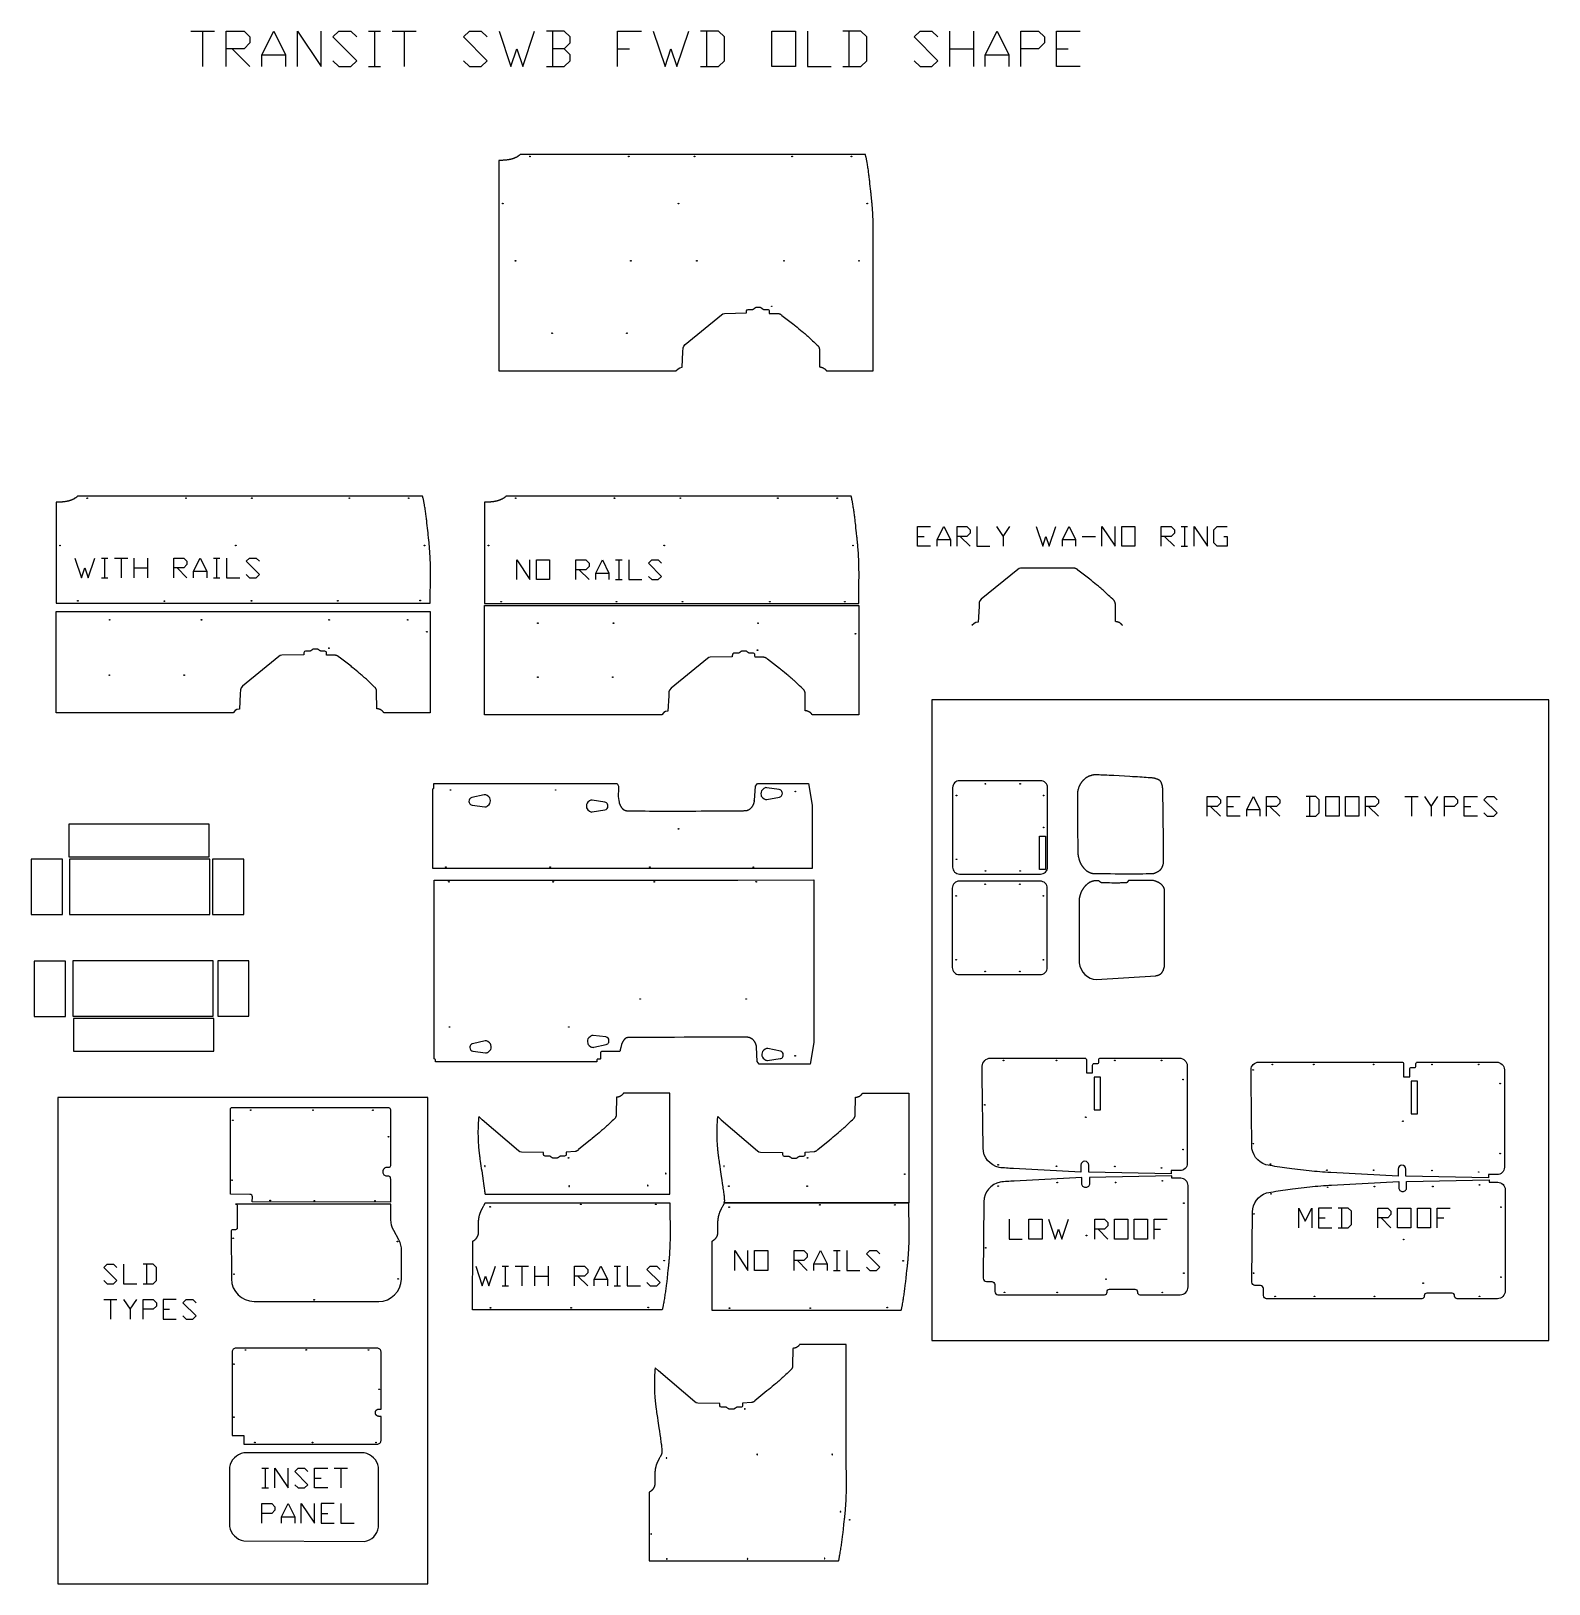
# Model space of a CAD drawing. Extents: x 0 to 9753, y 0 to 9976.
import ezdxf

# ---------------------------------------------------------------- set-up
doc = ezdxf.new("R2010")
doc.units = 0
doc.layers.add('Default_Layer', color=1, linetype='CONTINUOUS')

msp = doc.modelspace()

# ---------------------------------------------------------------- linework, layer by layer
at = {"layer": 'Default_Layer'}
for points in [[(1025.6, 9975.5), (1178, 9975.5)], [(1101.8, 9975.5), (1101.8, 9746.9)], [(1254.2, 9746.9), (1254.2, 9975.5), (1368.5, 9975.5), (1406.6, 9937.4), (1406.6, 9899.3), (1368.5, 9861.2), (1254.2, 9861.2)], [(1482.8, 9746.9), (1482.8, 9823.1), (1559, 9975.5), (1635.2, 9823.1), (1635.2, 9746.9)], [(1711.4, 9746.9), (1711.4, 9975.5), (1863.8, 9746.9), (1863.8, 9975.5)], [(1940, 9785), (1978.1, 9746.9), (2054.3, 9746.9), (2092.4, 9785), (1940, 9937.4), (1978.1, 9975.5), (2054.3, 9975.5), (2092.4, 9937.4)], [(2168.6, 9975.5), (2244.8, 9975.5)], [(2206.7, 9975.5), (2206.7, 9746.9)], [(2321, 9975.5), (2473.4, 9975.5)], [(2397.2, 9975.5), (2397.2, 9746.9)], [(2778.2, 9785), (2816.3, 9746.9), (2892.5, 9746.9), (2930.6, 9785), (2778.2, 9937.4), (2816.3, 9975.5), (2892.5, 9975.5), (2930.6, 9937.4)], [(3006.8, 9975.5), (3083, 9746.9), (3121.1, 9861.2), (3159.2, 9746.9), (3235.4, 9975.5)], [(3425.9, 9861.2), (3464, 9899.3), (3464, 9937.4), (3425.9, 9975.5), (3311.6, 9975.5)], [(3349.7, 9975.5), (3349.7, 9746.9)], [(3768.8, 9746.9), (3768.8, 9975.5), (3921.2, 9975.5)], [(3997.4, 9975.5), (4073.6, 9746.9), (4111.7, 9861.2), (4149.8, 9746.9), (4226, 9975.5)], [(4302.2, 9746.9), (4416.5, 9746.9), (4454.6, 9785), (4454.6, 9937.4), (4416.5, 9975.5), (4302.2, 9975.5)], [(4340.3, 9975.5), (4340.3, 9746.9)], [(4988, 9975.5), (4988, 9746.9), (5140.4, 9746.9)], [(5216.6, 9746.9), (5330.9, 9746.9), (5369, 9785), (5369, 9937.4), (5330.9, 9975.5), (5216.6, 9975.5)], [(5254.7, 9975.5), (5254.7, 9746.9)], [(5673.8, 9785), (5711.9, 9746.9), (5788.1, 9746.9), (5826.2, 9785), (5673.8, 9937.4), (5711.9, 9975.5), (5788.1, 9975.5), (5826.2, 9937.4)], [(5902.4, 9746.9), (5902.4, 9975.5)], [(6054.8, 9975.5), (6054.8, 9746.9)], [(6131, 9746.9), (6131, 9823.1), (6207.2, 9975.5), (6283.4, 9823.1), (6283.4, 9746.9)], [(6359.6, 9746.9), (6359.6, 9975.5), (6473.9, 9975.5), (6512, 9937.4), (6512, 9899.3), (6473.9, 9861.2), (6359.6, 9861.2)], [(6740.6, 9746.9), (6588.2, 9746.9), (6588.2, 9975.5), (6740.6, 9975.5)], [(1292.3, 9861.2), (1406.6, 9746.9)], [(1482.8, 9823.1), (1635.2, 9823.1)], [(3311.6, 9746.9), (3425.9, 9746.9), (3464, 9785), (3464, 9823.1), (3425.9, 9861.2), (3349.7, 9861.2)], [(3768.8, 9861.2), (3845, 9861.2)], [(5902.4, 9861.2), (6054.8, 9861.2)], [(6131, 9823.1), (6283.4, 9823.1)], [(6588.2, 9861.2), (6664.4, 9861.2)], [(2168.6, 9746.9), (2244.8, 9746.9)], [(5780.2, 6666.1), (5695.6, 6666.1), (5695.6, 6793.1), (5780.2, 6793.1)], [(5822.6, 6666.1), (5822.6, 6708.5), (5864.9, 6793.1), (5907.2, 6708.5), (5907.2, 6666.1)], [(5949.6, 6666.1), (5949.6, 6793.1), (6013.1, 6793.1), (6034.2, 6772), (6034.2, 6750.8), (6013.1, 6729.6), (5949.6, 6729.6)], [(6076.6, 6793.1), (6076.6, 6666.1), (6161.2, 6666.1)], [(6203.6, 6793.1), (6245.9, 6729.6), (6245.9, 6666.1)], [(6245.9, 6729.6), (6288.2, 6793.1)], [(6457.6, 6793.1), (6499.9, 6666.1), (6521.1, 6729.6), (6542.2, 6666.1), (6584.6, 6793.1)], [(6626.9, 6666.1), (6626.9, 6708.5), (6669.2, 6793.1), (6711.6, 6708.5), (6711.6, 6666.1)], [(6880.9, 6666.1), (6880.9, 6793.1), (6965.6, 6666.1), (6965.6, 6793.1)], [(7261.9, 6666.1), (7261.9, 6793.1), (7325.4, 6793.1), (7346.6, 6772), (7346.6, 6750.8), (7325.4, 6729.6), (7261.9, 6729.6)], [(7388.9, 6793.1), (7431.2, 6793.1)], [(7410.1, 6793.1), (7410.1, 6666.1)], [(7473.6, 6666.1), (7473.6, 6793.1), (7558.2, 6666.1), (7558.2, 6793.1)], [(7664.1, 6729.6), (7685.2, 6729.6), (7685.2, 6666.1), (7621.7, 6666.1), (7600.6, 6687.3), (7600.6, 6772), (7621.7, 6793.1), (7685.2, 6793.1)], [(5695.6, 6729.6), (5737.9, 6729.6)], [(5822.6, 6708.5), (5907.2, 6708.5)], [(5970.7, 6729.6), (6034.2, 6666.1)], [(6626.9, 6708.5), (6711.6, 6708.5)], [(6753.9, 6729.6), (6838.6, 6729.6)], [(7283.1, 6729.6), (7346.6, 6666.1)], [(282.3, 6590.5), (324.6, 6463.5), (345.8, 6527), (366.9, 6463.5), (409.3, 6590.5)], [(451.6, 6590.5), (493.9, 6590.5)], [(472.8, 6590.5), (472.8, 6463.5)], [(536.3, 6590.5), (620.9, 6590.5)], [(578.6, 6590.5), (578.6, 6463.5)], [(663.3, 6463.5), (663.3, 6590.5)], [(747.9, 6590.5), (747.9, 6463.5)], [(917.3, 6463.5), (917.3, 6590.5), (980.8, 6590.5), (1001.9, 6569.3), (1001.9, 6548.1), (980.8, 6527), (917.3, 6527)], [(1044.3, 6463.5), (1044.3, 6505.8), (1086.6, 6590.5), (1128.9, 6505.8), (1128.9, 6463.5)], [(1171.3, 6590.5), (1213.6, 6590.5)], [(1192.4, 6590.5), (1192.4, 6463.5)], [(1255.9, 6590.5), (1255.9, 6463.5), (1340.6, 6463.5)], [(1382.9, 6484.6), (1404.1, 6463.5), (1446.4, 6463.5), (1467.6, 6484.6), (1382.9, 6569.3), (1404.1, 6590.5), (1446.4, 6590.5), (1467.6, 6569.3)], [(7388.9, 6666.1), (7431.2, 6666.1)], [(663.3, 6527), (747.9, 6527)], [(938.4, 6527), (1001.9, 6463.5)], [(1044.3, 6505.8), (1128.9, 6505.8)], [(3120.2, 6451.6), (3120.2, 6578.6), (3204.9, 6451.6), (3204.9, 6578.6)], [(3501.2, 6451.6), (3501.2, 6578.6), (3564.7, 6578.6), (3585.9, 6557.4), (3585.9, 6536.2), (3564.7, 6515.1), (3501.2, 6515.1)], [(3522.4, 6515.1), (3585.9, 6451.6)], [(3628.2, 6451.6), (3628.2, 6493.9), (3670.6, 6578.6), (3712.9, 6493.9), (3712.9, 6451.6)], [(3628.2, 6493.9), (3712.9, 6493.9)], [(3755.2, 6578.6), (3797.6, 6578.6)], [(3776.4, 6578.6), (3776.4, 6451.6)], [(3839.9, 6578.6), (3839.9, 6451.6), (3924.6, 6451.6)], [(3966.9, 6472.7), (3988.1, 6451.6), (4030.4, 6451.6), (4051.6, 6472.7), (3966.9, 6557.4), (3988.1, 6578.6), (4030.4, 6578.6), (4051.6, 6557.4)], [(7013, 6156), (7012.6, 6156.8), (7012.1, 6157.5), (7011.7, 6158.2), (7011.2, 6158.8), (7010.3, 6160.2), (7009.3, 6161.5), (7008.2, 6162.8), (7007.1, 6164.1), (7005.9, 6165.3), (7004.8, 6166.5), (7003.5, 6167.6), (7002.3, 6168.7), (7001, 6169.8), (6999.6, 6170.8), (6998.2, 6171.8), (6996.8, 6172.7), (6995.4, 6173.6), (6993.9, 6174.5), (6992.5, 6175.3), (6990.9, 6176.1), (6989.4, 6176.8), (6987.9, 6177.4), (6986.3, 6178.1), (6984.7, 6178.7), (6983.1, 6179.2), (6981.5, 6179.7), (6979.9, 6180.1), (6978.2, 6180.5), (6976.6, 6180.8), (6974.9, 6181.1), (6973.3, 6181.3), (6971.6, 6181.5), (6969.9, 6181.6), (6968.3, 6181.6), (6967, 6290.8), (6967.1, 6291.7), (6967.1, 6292.6), (6967.1, 6293.5), (6967.1, 6294.4), (6967.1, 6295.3), (6967, 6296.2), (6967, 6297.1), (6966.8, 6298), (6966.7, 6298.8), (6966.5, 6299.7), (6966.4, 6300.6), (6966.2, 6301.4), (6965.9, 6302.3), (6965.7, 6303.1), (6965.4, 6304), (6965.1, 6304.8), (6964.8, 6305.6), (6964.5, 6306.5), (6964.1, 6307.3), (6963.8, 6308.1), (6963.4, 6308.9), (6963, 6309.7), (6962.6, 6310.5), (6962.2, 6311.3), (6961.3, 6312.8), (6960.4, 6314.4), (6959.5, 6315.8), (6958.5, 6317.3), (6954, 6321.4), (6949.6, 6325.6), (6940.8, 6333.9), (6932, 6342.3), (6923.2, 6350.6), (6918.8, 6354.7), (6914.4, 6358.9), (6910, 6363), (6905.5, 6367.1), (6901.1, 6371.2), (6896.6, 6375.3), (6892.1, 6379.4), (6887.5, 6383.4), (6882.9, 6387.5), (6878.1, 6391.6), (6873.1, 6395.9), (6868, 6400.2), (6862.8, 6404.6), (6857.5, 6409), (6846.6, 6418), (6835.6, 6427.2), (6824.5, 6436.3), (6813.4, 6445.4), (6808, 6449.9), (6802.7, 6454.4), (6725.4, 6513.2), (6724.8, 6513.9), (6724.2, 6514.5), (6723.7, 6515.1), (6723.1, 6515.7), (6722.5, 6516.3), (6721.8, 6516.9), (6721.2, 6517.4), (6720.5, 6517.9), (6719.9, 6518.4), (6719.2, 6518.9), (6718.5, 6519.4), (6717.8, 6519.8), (6717.1, 6520.3), (6716.4, 6520.7), (6715.6, 6521.1), (6714.9, 6521.5), (6714.1, 6521.8), (6713.4, 6522.2), (6712.6, 6522.5), (6711.8, 6522.8), (6711.1, 6523.1), (6710.3, 6523.4), (6709.5, 6523.6), (6708.7, 6523.9), (6707.9, 6524.1), (6707.1, 6524.3), (6706.3, 6524.5), (6705.5, 6524.7), (6704.6, 6524.9), (6703.8, 6525), (6703, 6525.2), (6702.2, 6525.3), (6645.5, 6525.2), (6357.7, 6525.3), (6347.9, 6523.1), (6339.2, 6517.4), (6105.7, 6326.3), (6096.1, 6315.2), (6091.8, 6303.8), (6090.8, 6277.9), (6085.7, 6179.3), (6069.5, 6176.4), (6059, 6169.8), (6045.5, 6156.1)], [(451.6, 6463.5), (493.9, 6463.5)], [(1171.3, 6463.5), (1213.6, 6463.5)], [(3755.2, 6451.6), (3797.6, 6451.6)], [(7557.2, 4931.7), (7557.2, 5058.7), (7620.7, 5058.7), (7641.9, 5037.6), (7641.9, 5016.4), (7620.7, 4995.2), (7557.2, 4995.2)], [(7578.4, 4995.2), (7641.9, 4931.7)], [(7768.9, 4931.7), (7684.2, 4931.7), (7684.2, 5058.7), (7768.9, 5058.7)], [(7684.2, 4995.2), (7726.6, 4995.2)], [(7811.2, 4931.7), (7811.2, 4974.1), (7853.6, 5058.7), (7895.9, 4974.1), (7895.9, 4931.7)], [(7938.2, 4931.7), (7938.2, 5058.7), (8001.7, 5058.7), (8022.9, 5037.6), (8022.9, 5016.4), (8001.7, 4995.2), (7938.2, 4995.2)], [(7959.4, 4995.2), (8022.9, 4931.7)], [(8192.2, 4931.7), (8255.7, 4931.7), (8276.9, 4952.9), (8276.9, 5037.6), (8255.7, 5058.7), (8192.2, 5058.7)], [(8213.4, 5058.7), (8213.4, 4931.7)], [(8573.2, 4931.7), (8573.2, 5058.7), (8636.7, 5058.7), (8657.9, 5037.6), (8657.9, 5016.4), (8636.7, 4995.2), (8573.2, 4995.2)], [(8594.4, 4995.2), (8657.9, 4931.7)], [(8827.2, 5058.7), (8911.9, 5058.7)], [(8869.6, 5058.7), (8869.6, 4931.7)], [(8954.2, 5058.7), (8996.6, 4995.2), (8996.6, 4931.7)], [(8996.6, 4995.2), (9038.9, 5058.7)], [(9081.2, 4931.7), (9081.2, 5058.7), (9144.7, 5058.7), (9165.9, 5037.6), (9165.9, 5016.4), (9144.7, 4995.2), (9081.2, 4995.2)], [(9292.9, 4931.7), (9208.2, 4931.7), (9208.2, 5058.7), (9292.9, 5058.7)], [(9208.2, 4995.2), (9250.6, 4995.2)], [(9335.2, 4952.9), (9356.4, 4931.7), (9398.7, 4931.7), (9419.9, 4952.9), (9335.2, 5037.6), (9356.4, 5058.7), (9398.7, 5058.7), (9419.9, 5037.6)], [(7811.2, 4974.1), (7895.9, 4974.1)], [(8145.2, 2287.9), (8145.2, 2414.9), (8187.5, 2330.2), (8229.8, 2414.9), (8229.8, 2287.9)], [(8356.8, 2414.9), (8272.2, 2414.9), (8272.2, 2287.9), (8356.8, 2287.9)], [(8399.2, 2287.9), (8462.7, 2287.9), (8483.8, 2309), (8483.8, 2393.7), (8462.7, 2414.9), (8399.2, 2414.9)], [(8420.3, 2414.9), (8420.3, 2287.9)], [(8653.2, 2287.9), (8653.2, 2414.9), (8716.7, 2414.9), (8737.8, 2393.7), (8737.8, 2372.5), (8716.7, 2351.4), (8653.2, 2351.4)], [(9034.2, 2287.9), (9034.2, 2414.9), (9118.8, 2414.9)], [(6284, 2342.7), (6284, 2215.7), (6368.7, 2215.7)], [(6538, 2342.7), (6580.4, 2215.7), (6601.5, 2279.2), (6622.7, 2215.7), (6665, 2342.7)], [(6834.4, 2215.7), (6834.4, 2342.7), (6897.9, 2342.7), (6919, 2321.5), (6919, 2300.4), (6897.9, 2279.2), (6834.4, 2279.2)], [(7215.4, 2215.7), (7215.4, 2342.7), (7300, 2342.7)], [(8272.2, 2351.4), (8314.5, 2351.4)], [(8674.3, 2351.4), (8737.8, 2287.9)], [(9034.2, 2351.4), (9076.5, 2351.4)], [(6855.5, 2279.2), (6919, 2215.7)], [(7215.4, 2279.2), (7257.7, 2279.2)], [(4521.7, 2014.4), (4521.7, 2141.4), (4606.4, 2014.4), (4606.4, 2141.4)], [(4902.7, 2014.4), (4902.7, 2141.4), (4966.2, 2141.4), (4987.4, 2120.2), (4987.4, 2099), (4966.2, 2077.9), (4902.7, 2077.9)], [(5029.7, 2014.4), (5029.7, 2056.7), (5072, 2141.4), (5114.4, 2056.7), (5114.4, 2014.4)], [(5156.7, 2141.4), (5199, 2141.4)], [(5177.9, 2141.4), (5177.9, 2014.4)], [(5241.4, 2141.4), (5241.4, 2014.4), (5326, 2014.4)], [(5368.4, 2035.5), (5389.5, 2014.4), (5431.9, 2014.4), (5453, 2035.5), (5368.4, 2120.2), (5389.5, 2141.4), (5431.9, 2141.4), (5453, 2120.2)], [(467.3, 1948.7), (488.5, 1927.5), (530.8, 1927.5), (552, 1948.7), (467.3, 2033.4), (488.5, 2054.5), (530.8, 2054.5), (552, 2033.4)], [(594.3, 2054.5), (594.3, 1927.5), (679, 1927.5)], [(721.3, 1927.5), (784.8, 1927.5), (806, 1948.7), (806, 2033.4), (784.8, 2054.5), (721.3, 2054.5)], [(742.5, 2054.5), (742.5, 1927.5)], [(2856.8, 2041.6), (2899.1, 1914.6), (2920.3, 1978.1), (2941.4, 1914.6), (2983.8, 2041.6)], [(3026.1, 2041.6), (3068.4, 2041.6)], [(3047.3, 2041.6), (3047.3, 1914.6)], [(3110.8, 2041.6), (3195.4, 2041.6)], [(3153.1, 2041.6), (3153.1, 1914.6)], [(3237.8, 1914.6), (3237.8, 2041.6)], [(3322.4, 2041.6), (3322.4, 1914.6)], [(3491.8, 1914.6), (3491.8, 2041.6), (3555.3, 2041.6), (3576.4, 2020.4), (3576.4, 1999.3), (3555.3, 1978.1), (3491.8, 1978.1)], [(3618.8, 1914.6), (3618.8, 1956.9), (3661.1, 2041.6), (3703.4, 1956.9), (3703.4, 1914.6)], [(3745.8, 2041.6), (3788.1, 2041.6)], [(3766.9, 2041.6), (3766.9, 1914.6)], [(3830.4, 2041.6), (3830.4, 1914.6), (3915.1, 1914.6)], [(3957.4, 1935.8), (3978.6, 1914.6), (4020.9, 1914.6), (4042.1, 1935.8), (3957.4, 2020.4), (3978.6, 2041.6), (4020.9, 2041.6), (4042.1, 2020.4)], [(4923.9, 2077.9), (4987.4, 2014.4)], [(5029.7, 2056.7), (5114.4, 2056.7)], [(5156.7, 2014.4), (5199, 2014.4)], [(3026.1, 1914.6), (3068.4, 1914.6)], [(3237.8, 1978.1), (3322.4, 1978.1)], [(3512.9, 1978.1), (3576.4, 1914.6)], [(3618.8, 1956.9), (3703.4, 1956.9)], [(3745.8, 1914.6), (3788.1, 1914.6)], [(467.3, 1827.8), (552, 1827.8)], [(509.6, 1827.8), (509.6, 1700.8)], [(594.3, 1827.8), (636.6, 1764.3), (636.6, 1700.8)], [(636.6, 1764.3), (679, 1827.8)], [(721.3, 1700.8), (721.3, 1827.8), (784.8, 1827.8), (806, 1806.6), (806, 1785.4), (784.8, 1764.3), (721.3, 1764.3)], [(933, 1827.8), (848.3, 1827.8), (848.3, 1700.8), (933, 1700.8)], [(975.3, 1721.9), (996.5, 1700.8), (1038.8, 1700.8), (1060, 1721.9), (975.3, 1806.6), (996.5, 1827.8), (1038.8, 1827.8), (1060, 1806.6)], [(848.3, 1764.3), (890.6, 1764.3)], [(1482.6, 743.5), (1525, 743.5)], [(1503.8, 743.5), (1503.8, 616.5)], [(1567.3, 616.5), (1567.3, 743.5), (1652, 616.5), (1652, 743.5)], [(1694.3, 637.7), (1715.5, 616.5), (1757.8, 616.5), (1779, 637.7), (1694.3, 722.3), (1715.5, 743.5), (1757.8, 743.5), (1779, 722.3)], [(1906, 616.5), (1821.3, 616.5), (1821.3, 743.5), (1906, 743.5)], [(1948.3, 743.5), (2033, 743.5)], [(1990.6, 743.5), (1990.6, 616.5)], [(1482.6, 616.5), (1525, 616.5)], [(1821.3, 680), (1863.6, 680)], [(1482.6, 389.7), (1482.6, 516.7), (1546.1, 516.7), (1567.3, 495.6), (1567.3, 474.4), (1546.1, 453.2), (1482.6, 453.2)], [(1609.6, 389.7), (1609.6, 432.1), (1652, 516.7), (1694.3, 432.1), (1694.3, 389.7)], [(1736.6, 389.7), (1736.6, 516.7), (1821.3, 389.7), (1821.3, 516.7)], [(1948.3, 516.7), (1863.6, 516.7), (1863.6, 389.7), (1948.3, 389.7)], [(1990.6, 516.7), (1990.6, 389.7), (2075.3, 389.7)], [(1609.6, 432.1), (1694.3, 432.1)], [(1863.6, 453.2), (1906, 453.2)]]:
    msp.add_lwpolyline(points, dxfattribs=at)
for points in [[(4759.4, 9746.9), (4759.4, 9975.5), (4911.8, 9975.5), (4911.8, 9746.9), (4759.4, 9746.9)], [(3203.5, 9170.1), (3203.5, 9170.3), (3203.6, 9170.5), (3203.6, 9170.7), (3203.7, 9170.9), (3203.8, 9171.1), (3203.9, 9171.2), (3204, 9171.4), (3204.1, 9171.5), (3204.2, 9171.7), (3204.4, 9171.8), (3204.6, 9171.9), (3204.7, 9172), (3204.9, 9172), (3205.1, 9172.1), (3205.3, 9172.1), (3205.5, 9172.1), (3205.7, 9172.1), (3205.9, 9172.1), (3206.1, 9172), (3206.3, 9172), (3206.5, 9171.9), (3206.6, 9171.8), (3206.8, 9171.7), (3206.9, 9171.5), (3207.1, 9171.4), (3207.2, 9171.2), (3207.3, 9171.1), (3207.4, 9170.9), (3207.4, 9170.7), (3207.5, 9170.5), (3207.5, 9170.3), (3207.5, 9170.1), (3207.5, 9169.9), (3207.5, 9169.7), (3207.4, 9169.5), (3207.4, 9169.3), (3207.3, 9169.2), (3207.2, 9169), (3207.1, 9168.8), (3206.9, 9168.7), (3206.8, 9168.6), (3206.6, 9168.5), (3206.5, 9168.4), (3206.3, 9168.3), (3206.1, 9168.2), (3205.9, 9168.2), (3205.7, 9168.1), (3205.5, 9168.1), (3205.3, 9168.1), (3205.1, 9168.2), (3204.9, 9168.2), (3204.7, 9168.3), (3204.6, 9168.4), (3204.4, 9168.5), (3204.2, 9168.6), (3204.1, 9168.7), (3204, 9168.8), (3203.9, 9169), (3203.8, 9169.2), (3203.7, 9169.3), (3203.6, 9169.5), (3203.6, 9169.7), (3203.5, 9169.9), (3203.5, 9170.1)], [(3838.2, 9170.1), (3838.2, 9170.3), (3838.2, 9170.5), (3838.2, 9170.7), (3838.3, 9170.9), (3838.4, 9171.1), (3838.5, 9171.2), (3838.6, 9171.4), (3838.7, 9171.5), (3838.9, 9171.7), (3839, 9171.8), (3839.2, 9171.9), (3839.4, 9172), (3839.6, 9172), (3839.8, 9172.1), (3840, 9172.1), (3840.2, 9172.1), (3840.4, 9172.1), (3840.6, 9172.1), (3840.7, 9172), (3840.9, 9172), (3841.1, 9171.9), (3841.3, 9171.8), (3841.4, 9171.7), (3841.6, 9171.5), (3841.7, 9171.4), (3841.8, 9171.2), (3841.9, 9171.1), (3842, 9170.9), (3842.1, 9170.7), (3842.1, 9170.5), (3842.1, 9170.3), (3842.2, 9170.1), (3842.1, 9169.9), (3842.1, 9169.7), (3842.1, 9169.5), (3842, 9169.3), (3841.9, 9169.2), (3841.8, 9169), (3841.7, 9168.8), (3841.6, 9168.7), (3841.4, 9168.6), (3841.3, 9168.5), (3841.1, 9168.4), (3840.9, 9168.3), (3840.7, 9168.2), (3840.6, 9168.2), (3840.4, 9168.1), (3840.2, 9168.1), (3840, 9168.1), (3839.8, 9168.2), (3839.6, 9168.2), (3839.4, 9168.3), (3839.2, 9168.4), (3839, 9168.5), (3838.9, 9168.6), (3838.7, 9168.7), (3838.6, 9168.8), (3838.5, 9169), (3838.4, 9169.2), (3838.3, 9169.3), (3838.2, 9169.5), (3838.2, 9169.7), (3838.2, 9169.9), (3838.2, 9170.1)], [(4261.3, 9170.1), (4261.3, 9170.3), (4261.4, 9170.5), (4261.4, 9170.7), (4261.5, 9170.9), (4261.6, 9171.1), (4261.7, 9171.2), (4261.8, 9171.4), (4261.9, 9171.5), (4262.1, 9171.7), (4262.2, 9171.8), (4262.4, 9171.9), (4262.5, 9172), (4262.7, 9172), (4262.9, 9172.1), (4263.1, 9172.1), (4263.3, 9172.1), (4263.5, 9172.1), (4263.7, 9172.1), (4263.9, 9172), (4264.1, 9172), (4264.3, 9171.9), (4264.4, 9171.8), (4264.6, 9171.7), (4264.7, 9171.5), (4264.9, 9171.4), (4265, 9171.2), (4265.1, 9171.1), (4265.2, 9170.9), (4265.2, 9170.7), (4265.3, 9170.5), (4265.3, 9170.3), (4265.3, 9170.1), (4265.3, 9169.9), (4265.3, 9169.7), (4265.2, 9169.5), (4265.2, 9169.3), (4265.1, 9169.2), (4265, 9169), (4264.9, 9168.8), (4264.7, 9168.7), (4264.6, 9168.6), (4264.4, 9168.5), (4264.3, 9168.4), (4264.1, 9168.3), (4263.9, 9168.2), (4263.7, 9168.2), (4263.5, 9168.1), (4263.3, 9168.1), (4263.1, 9168.1), (4262.9, 9168.2), (4262.7, 9168.2), (4262.5, 9168.3), (4262.4, 9168.4), (4262.2, 9168.5), (4262.1, 9168.6), (4261.9, 9168.7), (4261.8, 9168.8), (4261.7, 9169), (4261.6, 9169.2), (4261.5, 9169.3), (4261.4, 9169.5), (4261.4, 9169.7), (4261.3, 9169.9), (4261.3, 9170.1)], [(4887.7, 9170.1), (4887.7, 9170.3), (4887.8, 9170.5), (4887.8, 9170.7), (4887.9, 9170.9), (4888, 9171.1), (4888.1, 9171.2), (4888.2, 9171.4), (4888.3, 9171.5), (4888.5, 9171.7), (4888.6, 9171.8), (4888.8, 9171.9), (4889, 9172), (4889.1, 9172), (4889.3, 9172.1), (4889.5, 9172.1), (4889.7, 9172.1), (4889.9, 9172.1), (4890.1, 9172.1), (4890.3, 9172), (4890.5, 9172), (4890.7, 9171.9), (4890.9, 9171.8), (4891, 9171.7), (4891.2, 9171.5), (4891.3, 9171.4), (4891.4, 9171.2), (4891.5, 9171.1), (4891.6, 9170.9), (4891.6, 9170.7), (4891.7, 9170.5), (4891.7, 9170.3), (4891.7, 9170.1), (4891.7, 9169.9), (4891.7, 9169.7), (4891.6, 9169.5), (4891.6, 9169.3), (4891.5, 9169.2), (4891.4, 9169), (4891.3, 9168.8), (4891.2, 9168.7), (4891, 9168.6), (4890.9, 9168.5), (4890.7, 9168.4), (4890.5, 9168.3), (4890.3, 9168.2), (4890.1, 9168.2), (4889.9, 9168.1), (4889.7, 9168.1), (4889.5, 9168.1), (4889.3, 9168.2), (4889.1, 9168.2), (4889, 9168.3), (4888.8, 9168.4), (4888.6, 9168.5), (4888.5, 9168.6), (4888.3, 9168.7), (4888.2, 9168.8), (4888.1, 9169), (4888, 9169.2), (4887.9, 9169.3), (4887.8, 9169.5), (4887.8, 9169.7), (4887.7, 9169.9), (4887.7, 9170.1)], [(5269.1, 9170.1), (5269.1, 9170.3), (5269.2, 9170.5), (5269.2, 9170.7), (5269.3, 9170.9), (5269.4, 9171.1), (5269.5, 9171.2), (5269.6, 9171.4), (5269.7, 9171.5), (5269.8, 9171.7), (5270, 9171.8), (5270.2, 9171.9), (5270.3, 9172), (5270.5, 9172), (5270.7, 9172.1), (5270.9, 9172.1), (5271.1, 9172.1), (5271.3, 9172.1), (5271.5, 9172.1), (5271.7, 9172), (5271.9, 9172), (5272.1, 9171.9), (5272.2, 9171.8), (5272.4, 9171.7), (5272.5, 9171.5), (5272.7, 9171.4), (5272.8, 9171.2), (5272.9, 9171.1), (5273, 9170.9), (5273, 9170.7), (5273.1, 9170.5), (5273.1, 9170.3), (5273.1, 9170.1), (5273.1, 9169.9), (5273.1, 9169.7), (5273, 9169.5), (5273, 9169.3), (5272.9, 9169.2), (5272.8, 9169), (5272.7, 9168.8), (5272.5, 9168.7), (5272.4, 9168.6), (5272.2, 9168.5), (5272.1, 9168.4), (5271.9, 9168.3), (5271.7, 9168.2), (5271.5, 9168.2), (5271.3, 9168.1), (5271.1, 9168.1), (5270.9, 9168.1), (5270.7, 9168.2), (5270.5, 9168.2), (5270.3, 9168.3), (5270.2, 9168.4), (5270, 9168.5), (5269.8, 9168.6), (5269.7, 9168.7), (5269.6, 9168.8), (5269.5, 9169), (5269.4, 9169.2), (5269.3, 9169.3), (5269.2, 9169.5), (5269.2, 9169.7), (5269.1, 9169.9), (5269.1, 9170.1)], [(3028.8, 8867.1), (3028.8, 8867.3), (3028.8, 8867.5), (3028.8, 8867.7), (3028.9, 8867.9), (3029, 8868), (3029.1, 8868.2), (3029.2, 8868.4), (3029.3, 8868.5), (3029.5, 8868.6), (3029.6, 8868.7), (3029.8, 8868.8), (3030, 8868.9), (3030.2, 8869), (3030.4, 8869), (3030.5, 8869.1), (3030.8, 8869.1), (3031, 8869.1), (3031.2, 8869), (3031.3, 8869), (3031.5, 8868.9), (3031.7, 8868.8), (3031.9, 8868.7), (3032, 8868.6), (3032.2, 8868.5), (3032.3, 8868.4), (3032.4, 8868.2), (3032.5, 8868), (3032.6, 8867.9), (3032.7, 8867.7), (3032.7, 8867.5), (3032.7, 8867.3), (3032.8, 8867.1), (3032.7, 8866.9), (3032.7, 8866.7), (3032.7, 8866.5), (3032.6, 8866.3), (3032.5, 8866.1), (3032.4, 8866), (3032.3, 8865.8), (3032.2, 8865.7), (3032, 8865.5), (3031.9, 8865.4), (3031.7, 8865.3), (3031.5, 8865.2), (3031.3, 8865.2), (3031.2, 8865.1), (3031, 8865.1), (3030.8, 8865.1), (3030.5, 8865.1), (3030.4, 8865.1), (3030.2, 8865.2), (3030, 8865.2), (3029.8, 8865.3), (3029.6, 8865.4), (3029.5, 8865.5), (3029.3, 8865.7), (3029.2, 8865.8), (3029.1, 8866), (3029, 8866.1), (3028.9, 8866.3), (3028.8, 8866.5), (3028.8, 8866.7), (3028.8, 8866.9), (3028.8, 8867.1)], [(4157.8, 8867.1), (4157.8, 8867.3), (4157.8, 8867.5), (4157.8, 8867.7), (4157.9, 8867.9), (4158, 8868), (4158.1, 8868.2), (4158.2, 8868.4), (4158.3, 8868.5), (4158.5, 8868.6), (4158.6, 8868.7), (4158.8, 8868.8), (4159, 8868.9), (4159.2, 8869), (4159.4, 8869), (4159.5, 8869.1), (4159.8, 8869.1), (4160, 8869.1), (4160.2, 8869), (4160.3, 8869), (4160.5, 8868.9), (4160.7, 8868.8), (4160.9, 8868.7), (4161, 8868.6), (4161.2, 8868.5), (4161.3, 8868.4), (4161.4, 8868.2), (4161.5, 8868), (4161.6, 8867.9), (4161.7, 8867.7), (4161.7, 8867.5), (4161.7, 8867.3), (4161.8, 8867.1), (4161.7, 8866.9), (4161.7, 8866.7), (4161.7, 8866.5), (4161.6, 8866.3), (4161.5, 8866.1), (4161.4, 8866), (4161.3, 8865.8), (4161.2, 8865.7), (4161, 8865.5), (4160.9, 8865.4), (4160.7, 8865.3), (4160.5, 8865.2), (4160.3, 8865.2), (4160.2, 8865.1), (4160, 8865.1), (4159.8, 8865.1), (4159.5, 8865.1), (4159.4, 8865.1), (4159.2, 8865.2), (4159, 8865.2), (4158.8, 8865.3), (4158.6, 8865.4), (4158.5, 8865.5), (4158.3, 8865.7), (4158.2, 8865.8), (4158.1, 8866), (4158, 8866.1), (4157.9, 8866.3), (4157.8, 8866.5), (4157.8, 8866.7), (4157.8, 8866.9), (4157.8, 8867.1)], [(5370.8, 8867.1), (5370.8, 8867.3), (5370.8, 8867.5), (5370.8, 8867.7), (5370.9, 8867.9), (5371, 8868), (5371.1, 8868.2), (5371.2, 8868.4), (5371.3, 8868.5), (5371.5, 8868.6), (5371.6, 8868.7), (5371.8, 8868.8), (5372, 8868.9), (5372.2, 8869), (5372.4, 8869), (5372.5, 8869.1), (5372.8, 8869.1), (5373, 8869.1), (5373.2, 8869), (5373.3, 8869), (5373.5, 8868.9), (5373.7, 8868.8), (5373.9, 8868.7), (5374, 8868.6), (5374.2, 8868.5), (5374.3, 8868.4), (5374.4, 8868.2), (5374.5, 8868), (5374.6, 8867.9), (5374.7, 8867.7), (5374.7, 8867.5), (5374.7, 8867.3), (5374.8, 8867.1), (5374.7, 8866.9), (5374.7, 8866.7), (5374.7, 8866.5), (5374.6, 8866.3), (5374.5, 8866.1), (5374.4, 8866), (5374.3, 8865.8), (5374.2, 8865.7), (5374, 8865.5), (5373.9, 8865.4), (5373.7, 8865.3), (5373.5, 8865.2), (5373.3, 8865.2), (5373.2, 8865.1), (5373, 8865.1), (5372.8, 8865.1), (5372.5, 8865.1), (5372.4, 8865.1), (5372.2, 8865.2), (5372, 8865.2), (5371.8, 8865.3), (5371.6, 8865.4), (5371.5, 8865.5), (5371.3, 8865.7), (5371.2, 8865.8), (5371.1, 8866), (5371, 8866.1), (5370.9, 8866.3), (5370.8, 8866.5), (5370.8, 8866.7), (5370.8, 8866.9), (5370.8, 8867.1)], [(3110.8, 8499.1), (3110.8, 8499.3), (3110.8, 8499.5), (3110.8, 8499.7), (3110.9, 8499.9), (3111, 8500), (3111.1, 8500.2), (3111.2, 8500.4), (3111.3, 8500.5), (3111.5, 8500.6), (3111.6, 8500.7), (3111.8, 8500.8), (3112, 8500.9), (3112.2, 8501), (3112.4, 8501), (3112.5, 8501.1), (3112.8, 8501.1), (3113, 8501.1), (3113.2, 8501), (3113.3, 8501), (3113.5, 8500.9), (3113.7, 8500.8), (3113.9, 8500.7), (3114, 8500.6), (3114.2, 8500.5), (3114.3, 8500.4), (3114.4, 8500.2), (3114.5, 8500), (3114.6, 8499.9), (3114.7, 8499.7), (3114.7, 8499.5), (3114.7, 8499.3), (3114.8, 8499.1), (3114.7, 8498.9), (3114.7, 8498.7), (3114.7, 8498.5), (3114.6, 8498.3), (3114.5, 8498.1), (3114.4, 8498), (3114.3, 8497.8), (3114.2, 8497.7), (3114, 8497.5), (3113.9, 8497.4), (3113.7, 8497.3), (3113.5, 8497.2), (3113.3, 8497.2), (3113.2, 8497.1), (3113, 8497.1), (3112.8, 8497.1), (3112.5, 8497.1), (3112.4, 8497.1), (3112.2, 8497.2), (3112, 8497.2), (3111.8, 8497.3), (3111.6, 8497.4), (3111.5, 8497.5), (3111.3, 8497.7), (3111.2, 8497.8), (3111.1, 8498), (3111, 8498.1), (3110.9, 8498.3), (3110.8, 8498.5), (3110.8, 8498.7), (3110.8, 8498.9), (3110.8, 8499.1)], [(3851.8, 8499.1), (3851.8, 8499.3), (3851.8, 8499.5), (3851.8, 8499.7), (3851.9, 8499.9), (3852, 8500), (3852.1, 8500.2), (3852.2, 8500.4), (3852.3, 8500.5), (3852.5, 8500.6), (3852.6, 8500.7), (3852.8, 8500.8), (3853, 8500.9), (3853.2, 8501), (3853.4, 8501), (3853.5, 8501.1), (3853.8, 8501.1), (3854, 8501.1), (3854.2, 8501), (3854.3, 8501), (3854.5, 8500.9), (3854.7, 8500.8), (3854.9, 8500.7), (3855, 8500.6), (3855.2, 8500.5), (3855.3, 8500.4), (3855.4, 8500.2), (3855.5, 8500), (3855.6, 8499.9), (3855.7, 8499.7), (3855.7, 8499.5), (3855.7, 8499.3), (3855.8, 8499.1), (3855.7, 8498.9), (3855.7, 8498.7), (3855.7, 8498.5), (3855.6, 8498.3), (3855.5, 8498.1), (3855.4, 8498), (3855.3, 8497.8), (3855.2, 8497.7), (3855, 8497.5), (3854.9, 8497.4), (3854.7, 8497.3), (3854.5, 8497.2), (3854.3, 8497.2), (3854.2, 8497.1), (3854, 8497.1), (3853.8, 8497.1), (3853.5, 8497.1), (3853.4, 8497.1), (3853.2, 8497.2), (3853, 8497.2), (3852.8, 8497.3), (3852.6, 8497.4), (3852.5, 8497.5), (3852.3, 8497.7), (3852.2, 8497.8), (3852.1, 8498), (3852, 8498.1), (3851.9, 8498.3), (3851.8, 8498.5), (3851.8, 8498.7), (3851.8, 8498.9), (3851.8, 8499.1)], [(4275.8, 8499.1), (4275.8, 8499.3), (4275.8, 8499.5), (4275.8, 8499.7), (4275.9, 8499.9), (4276, 8500), (4276.1, 8500.2), (4276.2, 8500.4), (4276.3, 8500.5), (4276.5, 8500.6), (4276.6, 8500.7), (4276.8, 8500.8), (4277, 8500.9), (4277.2, 8501), (4277.4, 8501), (4277.5, 8501.1), (4277.8, 8501.1), (4278, 8501.1), (4278.2, 8501), (4278.3, 8501), (4278.5, 8500.9), (4278.7, 8500.8), (4278.9, 8500.7), (4279, 8500.6), (4279.2, 8500.5), (4279.3, 8500.4), (4279.4, 8500.2), (4279.5, 8500), (4279.6, 8499.9), (4279.7, 8499.7), (4279.7, 8499.5), (4279.7, 8499.3), (4279.8, 8499.1), (4279.7, 8498.9), (4279.7, 8498.7), (4279.7, 8498.5), (4279.6, 8498.3), (4279.5, 8498.1), (4279.4, 8498), (4279.3, 8497.8), (4279.2, 8497.7), (4279, 8497.5), (4278.9, 8497.4), (4278.7, 8497.3), (4278.5, 8497.2), (4278.3, 8497.2), (4278.2, 8497.1), (4278, 8497.1), (4277.8, 8497.1), (4277.5, 8497.1), (4277.4, 8497.1), (4277.2, 8497.2), (4277, 8497.2), (4276.8, 8497.3), (4276.6, 8497.4), (4276.5, 8497.5), (4276.3, 8497.7), (4276.2, 8497.8), (4276.1, 8498), (4276, 8498.1), (4275.9, 8498.3), (4275.8, 8498.5), (4275.8, 8498.7), (4275.8, 8498.9), (4275.8, 8499.1)], [(4835.8, 8499.1), (4835.8, 8499.3), (4835.8, 8499.5), (4835.8, 8499.7), (4835.9, 8499.9), (4836, 8500), (4836.1, 8500.2), (4836.2, 8500.4), (4836.3, 8500.5), (4836.5, 8500.6), (4836.6, 8500.7), (4836.8, 8500.8), (4837, 8500.9), (4837.2, 8501), (4837.4, 8501), (4837.5, 8501.1), (4837.8, 8501.1), (4838, 8501.1), (4838.2, 8501), (4838.3, 8501), (4838.5, 8500.9), (4838.7, 8500.8), (4838.9, 8500.7), (4839, 8500.6), (4839.2, 8500.5), (4839.3, 8500.4), (4839.4, 8500.2), (4839.5, 8500), (4839.6, 8499.9), (4839.7, 8499.7), (4839.7, 8499.5), (4839.7, 8499.3), (4839.8, 8499.1), (4839.7, 8498.9), (4839.7, 8498.7), (4839.7, 8498.5), (4839.6, 8498.3), (4839.5, 8498.1), (4839.4, 8498), (4839.3, 8497.8), (4839.2, 8497.7), (4839, 8497.5), (4838.9, 8497.4), (4838.7, 8497.3), (4838.5, 8497.2), (4838.3, 8497.2), (4838.2, 8497.1), (4838, 8497.1), (4837.8, 8497.1), (4837.5, 8497.1), (4837.4, 8497.1), (4837.2, 8497.2), (4837, 8497.2), (4836.8, 8497.3), (4836.6, 8497.4), (4836.5, 8497.5), (4836.3, 8497.7), (4836.2, 8497.8), (4836.1, 8498), (4836, 8498.1), (4835.9, 8498.3), (4835.8, 8498.5), (4835.8, 8498.7), (4835.8, 8498.9), (4835.8, 8499.1)], [(5317.8, 8499.1), (5317.8, 8499.3), (5317.8, 8499.5), (5317.8, 8499.7), (5317.9, 8499.9), (5318, 8500), (5318.1, 8500.2), (5318.2, 8500.4), (5318.3, 8500.5), (5318.5, 8500.6), (5318.6, 8500.7), (5318.8, 8500.8), (5319, 8500.9), (5319.2, 8501), (5319.4, 8501), (5319.5, 8501.1), (5319.8, 8501.1), (5320, 8501.1), (5320.2, 8501), (5320.3, 8501), (5320.5, 8500.9), (5320.7, 8500.8), (5320.9, 8500.7), (5321, 8500.6), (5321.2, 8500.5), (5321.3, 8500.4), (5321.4, 8500.2), (5321.5, 8500), (5321.6, 8499.9), (5321.7, 8499.7), (5321.7, 8499.5), (5321.7, 8499.3), (5321.8, 8499.1), (5321.7, 8498.9), (5321.7, 8498.7), (5321.7, 8498.5), (5321.6, 8498.3), (5321.5, 8498.1), (5321.4, 8498), (5321.3, 8497.8), (5321.2, 8497.7), (5321, 8497.5), (5320.9, 8497.4), (5320.7, 8497.3), (5320.5, 8497.2), (5320.3, 8497.2), (5320.2, 8497.1), (5320, 8497.1), (5319.8, 8497.1), (5319.5, 8497.1), (5319.4, 8497.1), (5319.2, 8497.2), (5319, 8497.2), (5318.8, 8497.3), (5318.6, 8497.4), (5318.5, 8497.5), (5318.3, 8497.7), (5318.2, 8497.8), (5318.1, 8498), (5318, 8498.1), (5317.9, 8498.3), (5317.8, 8498.5), (5317.8, 8498.7), (5317.8, 8498.9), (5317.8, 8499.1)], [(4756.8, 8207.1), (4756.8, 8207.3), (4756.8, 8207.5), (4756.8, 8207.7), (4756.9, 8207.9), (4757, 8208), (4757.1, 8208.2), (4757.2, 8208.4), (4757.3, 8208.5), (4757.5, 8208.6), (4757.6, 8208.7), (4757.8, 8208.8), (4758, 8208.9), (4758.2, 8209), (4758.4, 8209), (4758.5, 8209.1), (4758.8, 8209.1), (4759, 8209.1), (4759.2, 8209), (4759.3, 8209), (4759.5, 8208.9), (4759.7, 8208.8), (4759.9, 8208.7), (4760, 8208.6), (4760.2, 8208.5), (4760.3, 8208.4), (4760.4, 8208.2), (4760.5, 8208), (4760.6, 8207.9), (4760.7, 8207.7), (4760.7, 8207.5), (4760.7, 8207.3), (4760.8, 8207.1), (4760.7, 8206.9), (4760.7, 8206.7), (4760.7, 8206.5), (4760.6, 8206.3), (4760.5, 8206.1), (4760.4, 8206), (4760.3, 8205.8), (4760.2, 8205.7), (4760, 8205.5), (4759.9, 8205.4), (4759.7, 8205.3), (4759.5, 8205.2), (4759.3, 8205.2), (4759.2, 8205.1), (4759, 8205.1), (4758.8, 8205.1), (4758.5, 8205.1), (4758.4, 8205.1), (4758.2, 8205.2), (4758, 8205.2), (4757.8, 8205.3), (4757.6, 8205.4), (4757.5, 8205.5), (4757.3, 8205.7), (4757.2, 8205.8), (4757.1, 8206), (4757, 8206.1), (4756.9, 8206.3), (4756.8, 8206.5), (4756.8, 8206.7), (4756.8, 8206.9), (4756.8, 8207.1)], [(3345.8, 8034.1), (3345.8, 8034.3), (3345.8, 8034.5), (3345.8, 8034.7), (3345.9, 8034.9), (3346, 8035), (3346.1, 8035.2), (3346.2, 8035.4), (3346.3, 8035.5), (3346.5, 8035.6), (3346.6, 8035.7), (3346.8, 8035.8), (3347, 8035.9), (3347.2, 8036), (3347.4, 8036), (3347.5, 8036.1), (3347.8, 8036.1), (3348, 8036.1), (3348.2, 8036), (3348.3, 8036), (3348.5, 8035.9), (3348.7, 8035.8), (3348.9, 8035.7), (3349, 8035.6), (3349.2, 8035.5), (3349.3, 8035.4), (3349.4, 8035.2), (3349.5, 8035), (3349.6, 8034.9), (3349.7, 8034.7), (3349.7, 8034.5), (3349.7, 8034.3), (3349.8, 8034.1), (3349.7, 8033.9), (3349.7, 8033.7), (3349.7, 8033.5), (3349.6, 8033.3), (3349.5, 8033.1), (3349.4, 8033), (3349.3, 8032.8), (3349.2, 8032.7), (3349, 8032.5), (3348.9, 8032.4), (3348.7, 8032.3), (3348.5, 8032.2), (3348.3, 8032.2), (3348.2, 8032.1), (3348, 8032.1), (3347.8, 8032.1), (3347.5, 8032.1), (3347.4, 8032.1), (3347.2, 8032.2), (3347, 8032.2), (3346.8, 8032.3), (3346.6, 8032.4), (3346.5, 8032.5), (3346.3, 8032.7), (3346.2, 8032.8), (3346.1, 8033), (3346, 8033.1), (3345.9, 8033.3), (3345.8, 8033.5), (3345.8, 8033.7), (3345.8, 8033.9), (3345.8, 8034.1)], [(3826.7, 8034), (3826.7, 8034.2), (3826.8, 8034.4), (3826.8, 8034.6), (3826.9, 8034.8), (3827, 8035), (3827.1, 8035.1), (3827.2, 8035.3), (3827.3, 8035.4), (3827.5, 8035.5), (3827.6, 8035.7), (3827.8, 8035.8), (3828, 8035.8), (3828.1, 8035.9), (3828.3, 8036), (3828.5, 8036), (3828.7, 8036), (3828.9, 8036), (3829.1, 8036), (3829.3, 8035.9), (3829.5, 8035.8), (3829.7, 8035.8), (3829.9, 8035.7), (3830, 8035.5), (3830.2, 8035.4), (3830.3, 8035.3), (3830.4, 8035.1), (3830.5, 8035), (3830.6, 8034.8), (3830.6, 8034.6), (3830.7, 8034.4), (3830.7, 8034.2), (3830.7, 8034), (3830.7, 8033.8), (3830.7, 8033.6), (3830.6, 8033.4), (3830.6, 8033.2), (3830.5, 8033), (3830.4, 8032.9), (3830.3, 8032.7), (3830.2, 8032.6), (3830, 8032.5), (3829.9, 8032.3), (3829.7, 8032.2), (3829.5, 8032.2), (3829.3, 8032.1), (3829.1, 8032), (3828.9, 8032), (3828.7, 8032), (3828.5, 8032), (3828.3, 8032), (3828.1, 8032.1), (3828, 8032.2), (3827.8, 8032.2), (3827.6, 8032.3), (3827.5, 8032.5), (3827.3, 8032.6), (3827.2, 8032.7), (3827.1, 8032.9), (3827, 8033), (3826.9, 8033.2), (3826.8, 8033.4), (3826.8, 8033.6), (3826.7, 8033.8), (3826.7, 8034)], [(2565.3, 6300.2), (2565.3, 6387.1), (2565.2, 6387.1), (2565.6, 6397.5), (2565.8, 6407.9), (2566.1, 6418.3), (2566.3, 6428.7), (2566.5, 6439.1), (2566.6, 6449.5), (2566.7, 6459.9), (2566.8, 6470.3), (2566.8, 6480.7), (2566.8, 6491.1), (2566.7, 6501.5), (2566.6, 6511.9), (2566.5, 6522.3), (2566.3, 6532.7), (2566.1, 6543.1), (2565.8, 6553.5), (2565.5, 6563.9), (2565.1, 6574.3), (2564.7, 6584.7), (2564.2, 6595.1), (2563.7, 6605.4), (2563.1, 6615.8), (2562.5, 6626.2), (2561.8, 6636.6), (2561, 6646.9), (2560.2, 6657.3), (2559.8, 6662.5), (2559.4, 6667.6), (2558.9, 6672.8), (2558.4, 6678), (2558, 6683.2), (2557.5, 6688.4), (2556.9, 6693.5), (2556.4, 6698.7), (2555.9, 6703.9), (2555.3, 6709.1), (2554.7, 6714.2), (2554.1, 6719.4), (2553.2, 6727.3), (2552.3, 6735.3), (2551.4, 6743.2), (2550.5, 6751.2), (2548.8, 6767.1), (2547.1, 6783), (2545.5, 6798.9), (2543.7, 6814.8), (2542.9, 6822.7), (2542, 6830.7), (2541, 6838.6), (2540.1, 6846.5), (2539.2, 6854.5), (2538.2, 6862.4), (2537.1, 6870.3), (2536.1, 6878.2), (2535, 6886.2), (2533.9, 6894.1), (2532.7, 6902), (2531.5, 6909.9), (2530.2, 6917.8), (2528.9, 6925.6), (2527.5, 6933.5), (2526.8, 6937.5), (2526.1, 6941.4), (2525.3, 6945.3), (2524.6, 6949.3), (2523.8, 6953.2), (2523, 6957.1), (2522.2, 6961), (2521.4, 6965), (2520.5, 6968.9), (2519.7, 6972.8), (2516, 6986.9), (298.5, 6986.9), (296.7, 6985.3), (294.9, 6983.7), (293.1, 6982.2), (291.3, 6980.8), (289.4, 6979.3), (287.6, 6978), (285.7, 6976.6), (283.8, 6975.3), (281.8, 6974.1), (279.9, 6972.9), (277.9, 6971.7), (276, 6970.6), (274, 6969.5), (272, 6968.4), (270, 6967.4), (267.9, 6966.4), (265.9, 6965.5), (263.8, 6964.5), (261.7, 6963.7), (259.6, 6962.8), (257.5, 6962), (255.4, 6961.2), (253.3, 6960.5), (251.2, 6959.8), (249, 6959.1), (246.9, 6958.4), (244.7, 6957.8), (242.5, 6957.2), (240.3, 6956.6), (238.1, 6956), (235.9, 6955.5), (233.7, 6955), (231.5, 6954.6), (229.3, 6954.1), (227, 6953.7), (224.8, 6953.3), (222.6, 6952.9), (220.3, 6952.5), (218, 6952.2), (215.8, 6951.9), (213.5, 6951.6), (211.3, 6951.3), (209, 6951.1), (206.7, 6950.8), (204.4, 6950.6), (202.1, 6950.4), (199.9, 6950.2), (197.6, 6950), (193, 6949.7), (188.4, 6949.4), (183.8, 6949.2), (179.3, 6949), (174.7, 6948.9), (170.2, 6948.8), (165.6, 6948.7), (161.1, 6948.7), (161.1, 6926), (161.1, 6300.2), (2565.3, 6300.2)], [(2914.2, 6297.7), (5318.4, 6297.7), (5318.4, 6387.1), (5318.3, 6387.1), (5318.7, 6397.5), (5318.9, 6407.9), (5319.2, 6418.3), (5319.4, 6428.7), (5319.6, 6439.1), (5319.7, 6449.5), (5319.8, 6459.9), (5319.9, 6470.3), (5319.9, 6480.7), (5319.9, 6491.1), (5319.8, 6501.5), (5319.7, 6511.9), (5319.6, 6522.3), (5319.4, 6532.7), (5319.2, 6543.1), (5318.9, 6553.5), (5318.6, 6563.9), (5318.2, 6574.3), (5317.8, 6584.7), (5317.3, 6595.1), (5316.8, 6605.4), (5316.2, 6615.8), (5315.6, 6626.2), (5314.9, 6636.6), (5314.1, 6646.9), (5313.3, 6657.3), (5312.9, 6662.5), (5312.5, 6667.6), (5312, 6672.8), (5311.5, 6678), (5311.1, 6683.2), (5310.6, 6688.4), (5310, 6693.5), (5309.5, 6698.7), (5309, 6703.9), (5308.4, 6709.1), (5307.8, 6714.2), (5307.2, 6719.4), (5306.3, 6727.3), (5305.4, 6735.3), (5304.5, 6743.2), (5303.6, 6751.2), (5301.9, 6767.1), (5300.2, 6783), (5298.6, 6798.9), (5296.8, 6814.8), (5296, 6822.7), (5295.1, 6830.7), (5294.1, 6838.6), (5293.2, 6846.5), (5292.3, 6854.5), (5291.3, 6862.4), (5290.2, 6870.3), (5289.2, 6878.2), (5288.1, 6886.2), (5287, 6894.1), (5285.8, 6902), (5284.6, 6909.9), (5283.3, 6917.8), (5282, 6925.6), (5280.6, 6933.5), (5279.9, 6937.5), (5279.2, 6941.4), (5278.4, 6945.3), (5277.7, 6949.3), (5276.9, 6953.2), (5276.1, 6957.1), (5275.3, 6961), (5274.5, 6965), (5273.6, 6968.9), (5272.8, 6972.8), (5269.1, 6986.9), (3051.6, 6986.9), (3049.8, 6985.3), (3048, 6983.7), (3046.2, 6982.2), (3044.4, 6980.8), (3042.5, 6979.3), (3040.7, 6978), (3038.8, 6976.6), (3036.9, 6975.3), (3034.9, 6974.1), (3033, 6972.9), (3031, 6971.7), (3029.1, 6970.6), (3027.1, 6969.5), (3025.1, 6968.4), (3023.1, 6967.4), (3021, 6966.4), (3019, 6965.5), (3016.9, 6964.5), (3014.8, 6963.7), (3012.7, 6962.8), (3010.6, 6962), (3008.5, 6961.2), (3006.4, 6960.5), (3004.3, 6959.8), (3002.1, 6959.1), (3000, 6958.4), (2997.8, 6957.8), (2995.6, 6957.2), (2993.4, 6956.6), (2991.2, 6956), (2989, 6955.5), (2986.8, 6955), (2984.6, 6954.6), (2982.4, 6954.1), (2980.1, 6953.7), (2977.9, 6953.3), (2975.7, 6952.9), (2973.4, 6952.5), (2971.1, 6952.2), (2968.9, 6951.9), (2966.6, 6951.6), (2964.4, 6951.3), (2962.1, 6951.1), (2959.8, 6950.8), (2957.5, 6950.6), (2955.2, 6950.4), (2953, 6950.2), (2950.7, 6950), (2946.1, 6949.7), (2941.5, 6949.4), (2936.9, 6949.2), (2932.4, 6949), (2927.8, 6948.9), (2923.3, 6948.8), (2918.7, 6948.7), (2914.2, 6948.7), (2914.2, 6926), (2914.2, 6297.7)], [(358.9, 6974.4), (358.9, 6974.6), (358.9, 6974.8), (359, 6975), (359, 6975.2), (359.1, 6975.3), (359.2, 6975.5), (359.3, 6975.6), (359.5, 6975.8), (359.6, 6975.9), (359.7, 6976), (359.9, 6976.1), (360.1, 6976.2), (360.3, 6976.3), (360.5, 6976.3), (360.7, 6976.4), (360.9, 6976.4), (361.1, 6976.4), (361.3, 6976.3), (361.5, 6976.3), (361.6, 6976.2), (361.8, 6976.1), (362, 6976), (362.1, 6975.9), (362.3, 6975.8), (362.4, 6975.6), (362.5, 6975.5), (362.6, 6975.3), (362.7, 6975.2), (362.8, 6975), (362.8, 6974.8), (362.9, 6974.6), (362.9, 6974.4), (362.9, 6974.2), (362.8, 6974), (362.8, 6973.8), (362.7, 6973.6), (362.6, 6973.4), (362.5, 6973.3), (362.4, 6973.1), (362.3, 6973), (362.1, 6972.8), (362, 6972.7), (361.8, 6972.6), (361.6, 6972.5), (361.5, 6972.5), (361.3, 6972.4), (361.1, 6972.4), (360.9, 6972.4), (360.7, 6972.4), (360.5, 6972.4), (360.3, 6972.5), (360.1, 6972.5), (359.9, 6972.6), (359.7, 6972.7), (359.6, 6972.8), (359.5, 6973), (359.3, 6973.1), (359.2, 6973.3), (359.1, 6973.4), (359, 6973.6), (359, 6973.8), (358.9, 6974), (358.9, 6974.2), (358.9, 6974.4)], [(993.5, 6974.4), (993.5, 6974.6), (993.5, 6974.8), (993.6, 6975), (993.7, 6975.2), (993.7, 6975.3), (993.8, 6975.5), (994, 6975.6), (994.1, 6975.8), (994.2, 6975.9), (994.4, 6976), (994.5, 6976.1), (994.7, 6976.2), (994.9, 6976.3), (995.1, 6976.3), (995.3, 6976.4), (995.5, 6976.4), (995.7, 6976.4), (995.9, 6976.3), (996.1, 6976.3), (996.3, 6976.2), (996.5, 6976.1), (996.6, 6976), (996.8, 6975.9), (996.9, 6975.8), (997, 6975.6), (997.2, 6975.5), (997.3, 6975.3), (997.3, 6975.2), (997.4, 6975), (997.5, 6974.8), (997.5, 6974.6), (997.5, 6974.4), (997.5, 6974.2), (997.5, 6974), (997.4, 6973.8), (997.3, 6973.6), (997.3, 6973.4), (997.2, 6973.3), (997, 6973.1), (996.9, 6973), (996.8, 6972.8), (996.6, 6972.7), (996.5, 6972.6), (996.3, 6972.5), (996.1, 6972.5), (995.9, 6972.4), (995.7, 6972.4), (995.5, 6972.4), (995.3, 6972.4), (995.1, 6972.4), (994.9, 6972.5), (994.7, 6972.5), (994.5, 6972.6), (994.4, 6972.7), (994.2, 6972.8), (994.1, 6973), (994, 6973.1), (993.8, 6973.3), (993.7, 6973.4), (993.7, 6973.6), (993.6, 6973.8), (993.5, 6974), (993.5, 6974.2), (993.5, 6974.4)], [(1416.7, 6974.4), (1416.7, 6974.6), (1416.7, 6974.8), (1416.8, 6975), (1416.8, 6975.2), (1416.9, 6975.3), (1417, 6975.5), (1417.1, 6975.6), (1417.3, 6975.8), (1417.4, 6975.9), (1417.6, 6976), (1417.7, 6976.1), (1417.9, 6976.2), (1418.1, 6976.3), (1418.3, 6976.3), (1418.5, 6976.4), (1418.7, 6976.4), (1418.9, 6976.4), (1419.1, 6976.3), (1419.3, 6976.3), (1419.4, 6976.2), (1419.6, 6976.1), (1419.8, 6976), (1419.9, 6975.9), (1420.1, 6975.8), (1420.2, 6975.6), (1420.3, 6975.5), (1420.4, 6975.3), (1420.5, 6975.2), (1420.6, 6975), (1420.6, 6974.8), (1420.7, 6974.6), (1420.7, 6974.4), (1420.7, 6974.2), (1420.6, 6974), (1420.6, 6973.8), (1420.5, 6973.6), (1420.4, 6973.4), (1420.3, 6973.3), (1420.2, 6973.1), (1420.1, 6973), (1419.9, 6972.8), (1419.8, 6972.7), (1419.6, 6972.6), (1419.4, 6972.5), (1419.3, 6972.5), (1419.1, 6972.4), (1418.9, 6972.4), (1418.7, 6972.4), (1418.5, 6972.4), (1418.3, 6972.4), (1418.1, 6972.5), (1417.9, 6972.5), (1417.7, 6972.6), (1417.6, 6972.7), (1417.4, 6972.8), (1417.3, 6973), (1417.1, 6973.1), (1417, 6973.3), (1416.9, 6973.4), (1416.8, 6973.6), (1416.8, 6973.8), (1416.7, 6974), (1416.7, 6974.2), (1416.7, 6974.4)], [(2043.1, 6974.4), (2043.1, 6974.6), (2043.1, 6974.8), (2043.2, 6975), (2043.2, 6975.2), (2043.3, 6975.3), (2043.4, 6975.5), (2043.5, 6975.6), (2043.7, 6975.8), (2043.8, 6975.9), (2044, 6976), (2044.1, 6976.1), (2044.3, 6976.2), (2044.5, 6976.3), (2044.7, 6976.3), (2044.9, 6976.4), (2045.1, 6976.4), (2045.3, 6976.4), (2045.5, 6976.3), (2045.7, 6976.3), (2045.9, 6976.2), (2046, 6976.1), (2046.2, 6976), (2046.4, 6975.9), (2046.5, 6975.8), (2046.6, 6975.6), (2046.7, 6975.5), (2046.8, 6975.3), (2046.9, 6975.2), (2047, 6975), (2047, 6974.8), (2047.1, 6974.6), (2047.1, 6974.4), (2047.1, 6974.2), (2047, 6974), (2047, 6973.8), (2046.9, 6973.6), (2046.8, 6973.4), (2046.7, 6973.3), (2046.6, 6973.1), (2046.5, 6973), (2046.4, 6972.8), (2046.2, 6972.7), (2046, 6972.6), (2045.9, 6972.5), (2045.7, 6972.5), (2045.5, 6972.4), (2045.3, 6972.4), (2045.1, 6972.4), (2044.9, 6972.4), (2044.7, 6972.4), (2044.5, 6972.5), (2044.3, 6972.5), (2044.1, 6972.6), (2044, 6972.7), (2043.8, 6972.8), (2043.7, 6973), (2043.5, 6973.1), (2043.4, 6973.3), (2043.3, 6973.4), (2043.2, 6973.6), (2043.2, 6973.8), (2043.1, 6974), (2043.1, 6974.2), (2043.1, 6974.4)], [(2424.5, 6974.4), (2424.5, 6974.6), (2424.5, 6974.8), (2424.6, 6975), (2424.6, 6975.2), (2424.7, 6975.3), (2424.8, 6975.5), (2424.9, 6975.6), (2425, 6975.8), (2425.2, 6975.9), (2425.3, 6976), (2425.5, 6976.1), (2425.7, 6976.2), (2425.9, 6976.3), (2426.1, 6976.3), (2426.3, 6976.4), (2426.5, 6976.4), (2426.7, 6976.4), (2426.9, 6976.3), (2427.1, 6976.3), (2427.2, 6976.2), (2427.4, 6976.1), (2427.6, 6976), (2427.7, 6975.9), (2427.9, 6975.8), (2428, 6975.6), (2428.1, 6975.5), (2428.2, 6975.3), (2428.3, 6975.2), (2428.4, 6975), (2428.4, 6974.8), (2428.5, 6974.6), (2428.5, 6974.4), (2428.5, 6974.2), (2428.4, 6974), (2428.4, 6973.8), (2428.3, 6973.6), (2428.2, 6973.4), (2428.1, 6973.3), (2428, 6973.1), (2427.9, 6973), (2427.7, 6972.8), (2427.6, 6972.7), (2427.4, 6972.6), (2427.2, 6972.5), (2427.1, 6972.5), (2426.9, 6972.4), (2426.7, 6972.4), (2426.5, 6972.4), (2426.3, 6972.4), (2426.1, 6972.4), (2425.9, 6972.5), (2425.7, 6972.5), (2425.5, 6972.6), (2425.3, 6972.7), (2425.2, 6972.8), (2425, 6973), (2424.9, 6973.1), (2424.8, 6973.3), (2424.7, 6973.4), (2424.6, 6973.6), (2424.6, 6973.8), (2424.5, 6974), (2424.5, 6974.2), (2424.5, 6974.4)], [(3112, 6974.4), (3112, 6974.6), (3112, 6974.8), (3112.1, 6975), (3112.1, 6975.2), (3112.2, 6975.3), (3112.3, 6975.5), (3112.4, 6975.6), (3112.6, 6975.8), (3112.7, 6975.9), (3112.8, 6976), (3113, 6976.1), (3113.2, 6976.2), (3113.4, 6976.3), (3113.6, 6976.3), (3113.8, 6976.4), (3114, 6976.4), (3114.2, 6976.4), (3114.4, 6976.3), (3114.6, 6976.3), (3114.7, 6976.2), (3114.9, 6976.1), (3115.1, 6976), (3115.2, 6975.9), (3115.4, 6975.8), (3115.5, 6975.6), (3115.6, 6975.5), (3115.7, 6975.3), (3115.8, 6975.2), (3115.9, 6975), (3115.9, 6974.8), (3116, 6974.6), (3116, 6974.4), (3116, 6974.2), (3115.9, 6974), (3115.9, 6973.8), (3115.8, 6973.6), (3115.7, 6973.4), (3115.6, 6973.3), (3115.5, 6973.1), (3115.4, 6973), (3115.2, 6972.8), (3115.1, 6972.7), (3114.9, 6972.6), (3114.7, 6972.5), (3114.6, 6972.5), (3114.4, 6972.4), (3114.2, 6972.4), (3114, 6972.4), (3113.8, 6972.4), (3113.6, 6972.4), (3113.4, 6972.5), (3113.2, 6972.5), (3113, 6972.6), (3112.8, 6972.7), (3112.7, 6972.8), (3112.6, 6973), (3112.4, 6973.1), (3112.3, 6973.3), (3112.2, 6973.4), (3112.1, 6973.6), (3112.1, 6973.8), (3112, 6974), (3112, 6974.2), (3112, 6974.4)], [(3746.6, 6974.4), (3746.6, 6974.6), (3746.6, 6974.8), (3746.7, 6975), (3746.8, 6975.2), (3746.8, 6975.3), (3746.9, 6975.5), (3747.1, 6975.6), (3747.2, 6975.8), (3747.3, 6975.9), (3747.5, 6976), (3747.6, 6976.1), (3747.8, 6976.2), (3748, 6976.3), (3748.2, 6976.3), (3748.4, 6976.4), (3748.6, 6976.4), (3748.8, 6976.4), (3749, 6976.3), (3749.2, 6976.3), (3749.4, 6976.2), (3749.6, 6976.1), (3749.7, 6976), (3749.9, 6975.9), (3750, 6975.8), (3750.1, 6975.6), (3750.3, 6975.5), (3750.4, 6975.3), (3750.4, 6975.2), (3750.5, 6975), (3750.6, 6974.8), (3750.6, 6974.6), (3750.6, 6974.4), (3750.6, 6974.2), (3750.6, 6974), (3750.5, 6973.8), (3750.4, 6973.6), (3750.4, 6973.4), (3750.3, 6973.3), (3750.1, 6973.1), (3750, 6973), (3749.9, 6972.8), (3749.7, 6972.7), (3749.6, 6972.6), (3749.4, 6972.5), (3749.2, 6972.5), (3749, 6972.4), (3748.8, 6972.4), (3748.6, 6972.4), (3748.4, 6972.4), (3748.2, 6972.4), (3748, 6972.5), (3747.8, 6972.5), (3747.6, 6972.6), (3747.5, 6972.7), (3747.3, 6972.8), (3747.2, 6973), (3747.1, 6973.1), (3746.9, 6973.3), (3746.8, 6973.4), (3746.8, 6973.6), (3746.7, 6973.8), (3746.6, 6974), (3746.6, 6974.2), (3746.6, 6974.4)], [(4169.8, 6974.4), (4169.8, 6974.6), (4169.8, 6974.8), (4169.9, 6975), (4169.9, 6975.2), (4170, 6975.3), (4170.1, 6975.5), (4170.2, 6975.6), (4170.4, 6975.8), (4170.5, 6975.9), (4170.7, 6976), (4170.8, 6976.1), (4171, 6976.2), (4171.2, 6976.3), (4171.4, 6976.3), (4171.6, 6976.4), (4171.8, 6976.4), (4172, 6976.4), (4172.2, 6976.3), (4172.4, 6976.3), (4172.5, 6976.2), (4172.7, 6976.1), (4172.9, 6976), (4173, 6975.9), (4173.2, 6975.8), (4173.3, 6975.6), (4173.4, 6975.5), (4173.5, 6975.3), (4173.6, 6975.2), (4173.7, 6975), (4173.7, 6974.8), (4173.8, 6974.6), (4173.8, 6974.4), (4173.8, 6974.2), (4173.7, 6974), (4173.7, 6973.8), (4173.6, 6973.6), (4173.5, 6973.4), (4173.4, 6973.3), (4173.3, 6973.1), (4173.2, 6973), (4173, 6972.8), (4172.9, 6972.7), (4172.7, 6972.6), (4172.5, 6972.5), (4172.4, 6972.5), (4172.2, 6972.4), (4172, 6972.4), (4171.8, 6972.4), (4171.6, 6972.4), (4171.4, 6972.4), (4171.2, 6972.5), (4171, 6972.5), (4170.8, 6972.6), (4170.7, 6972.7), (4170.5, 6972.8), (4170.4, 6973), (4170.2, 6973.1), (4170.1, 6973.3), (4170, 6973.4), (4169.9, 6973.6), (4169.9, 6973.8), (4169.8, 6974), (4169.8, 6974.2), (4169.8, 6974.4)], [(4796.2, 6974.4), (4796.2, 6974.6), (4796.2, 6974.8), (4796.3, 6975), (4796.3, 6975.2), (4796.4, 6975.3), (4796.5, 6975.5), (4796.6, 6975.6), (4796.8, 6975.8), (4796.9, 6975.9), (4797.1, 6976), (4797.2, 6976.1), (4797.4, 6976.2), (4797.6, 6976.3), (4797.8, 6976.3), (4798, 6976.4), (4798.2, 6976.4), (4798.4, 6976.4), (4798.6, 6976.3), (4798.8, 6976.3), (4799, 6976.2), (4799.1, 6976.1), (4799.3, 6976), (4799.5, 6975.9), (4799.6, 6975.8), (4799.7, 6975.6), (4799.8, 6975.5), (4799.9, 6975.3), (4800, 6975.2), (4800.1, 6975), (4800.1, 6974.8), (4800.2, 6974.6), (4800.2, 6974.4), (4800.2, 6974.2), (4800.1, 6974), (4800.1, 6973.8), (4800, 6973.6), (4799.9, 6973.4), (4799.8, 6973.3), (4799.7, 6973.1), (4799.6, 6973), (4799.5, 6972.8), (4799.3, 6972.7), (4799.1, 6972.6), (4799, 6972.5), (4798.8, 6972.5), (4798.6, 6972.4), (4798.4, 6972.4), (4798.2, 6972.4), (4798, 6972.4), (4797.8, 6972.4), (4797.6, 6972.5), (4797.4, 6972.5), (4797.2, 6972.6), (4797.1, 6972.7), (4796.9, 6972.8), (4796.8, 6973), (4796.6, 6973.1), (4796.5, 6973.3), (4796.4, 6973.4), (4796.3, 6973.6), (4796.3, 6973.8), (4796.2, 6974), (4796.2, 6974.2), (4796.2, 6974.4)], [(5177.6, 6974.4), (5177.6, 6974.6), (5177.6, 6974.8), (5177.7, 6975), (5177.7, 6975.2), (5177.8, 6975.3), (5177.9, 6975.5), (5178, 6975.6), (5178.1, 6975.8), (5178.3, 6975.9), (5178.4, 6976), (5178.6, 6976.1), (5178.8, 6976.2), (5179, 6976.3), (5179.2, 6976.3), (5179.4, 6976.4), (5179.6, 6976.4), (5179.8, 6976.4), (5180, 6976.3), (5180.2, 6976.3), (5180.3, 6976.2), (5180.5, 6976.1), (5180.7, 6976), (5180.8, 6975.9), (5181, 6975.8), (5181.1, 6975.6), (5181.2, 6975.5), (5181.3, 6975.3), (5181.4, 6975.2), (5181.5, 6975), (5181.5, 6974.8), (5181.6, 6974.6), (5181.6, 6974.4), (5181.6, 6974.2), (5181.5, 6974), (5181.5, 6973.8), (5181.4, 6973.6), (5181.3, 6973.4), (5181.2, 6973.3), (5181.1, 6973.1), (5181, 6973), (5180.8, 6972.8), (5180.7, 6972.7), (5180.5, 6972.6), (5180.3, 6972.5), (5180.2, 6972.5), (5180, 6972.4), (5179.8, 6972.4), (5179.6, 6972.4), (5179.4, 6972.4), (5179.2, 6972.4), (5179, 6972.5), (5178.8, 6972.5), (5178.6, 6972.6), (5178.4, 6972.7), (5178.3, 6972.8), (5178.1, 6973), (5178, 6973.1), (5177.9, 6973.3), (5177.8, 6973.4), (5177.7, 6973.6), (5177.7, 6973.8), (5177.6, 6974), (5177.6, 6974.2), (5177.6, 6974.4)], [(7007.9, 6666.1), (7007.9, 6793.1), (7092.6, 6793.1), (7092.6, 6666.1), (7007.9, 6666.1)], [(184.1, 6671.3), (184.1, 6671.5), (184.1, 6671.7), (184.2, 6671.9), (184.3, 6672.1), (184.3, 6672.3), (184.4, 6672.5), (184.6, 6672.6), (184.7, 6672.8), (184.8, 6672.9), (185, 6673), (185.1, 6673.1), (185.3, 6673.2), (185.5, 6673.3), (185.7, 6673.3), (185.9, 6673.3), (186.1, 6673.3), (186.3, 6673.3), (186.5, 6673.3), (186.7, 6673.3), (186.9, 6673.2), (187.1, 6673.1), (187.2, 6673), (187.4, 6672.9), (187.5, 6672.8), (187.6, 6672.6), (187.8, 6672.5), (187.9, 6672.3), (187.9, 6672.1), (188, 6671.9), (188.1, 6671.7), (188.1, 6671.5), (188.1, 6671.3), (188.1, 6671.1), (188.1, 6670.9), (188, 6670.7), (187.9, 6670.6), (187.9, 6670.4), (187.8, 6670.2), (187.6, 6670.1), (187.5, 6669.9), (187.4, 6669.8), (187.2, 6669.7), (187.1, 6669.6), (186.9, 6669.5), (186.7, 6669.4), (186.5, 6669.4), (186.3, 6669.4), (186.1, 6669.3), (185.9, 6669.4), (185.7, 6669.4), (185.5, 6669.4), (185.3, 6669.5), (185.1, 6669.6), (185, 6669.7), (184.8, 6669.8), (184.7, 6669.9), (184.6, 6670.1), (184.4, 6670.2), (184.3, 6670.4), (184.3, 6670.6), (184.2, 6670.7), (184.1, 6670.9), (184.1, 6671.1), (184.1, 6671.3)], [(1313.1, 6671.3), (1313.1, 6671.5), (1313.1, 6671.7), (1313.2, 6671.9), (1313.3, 6672.1), (1313.3, 6672.3), (1313.4, 6672.5), (1313.6, 6672.6), (1313.7, 6672.8), (1313.8, 6672.9), (1314, 6673), (1314.1, 6673.1), (1314.3, 6673.2), (1314.5, 6673.3), (1314.7, 6673.3), (1314.9, 6673.3), (1315.1, 6673.3), (1315.3, 6673.3), (1315.5, 6673.3), (1315.7, 6673.3), (1315.9, 6673.2), (1316.1, 6673.1), (1316.2, 6673), (1316.4, 6672.9), (1316.5, 6672.8), (1316.6, 6672.6), (1316.8, 6672.5), (1316.9, 6672.3), (1316.9, 6672.1), (1317, 6671.9), (1317.1, 6671.7), (1317.1, 6671.5), (1317.1, 6671.3), (1317.1, 6671.1), (1317.1, 6670.9), (1317, 6670.7), (1316.9, 6670.6), (1316.9, 6670.4), (1316.8, 6670.2), (1316.6, 6670.1), (1316.5, 6669.9), (1316.4, 6669.8), (1316.2, 6669.7), (1316.1, 6669.6), (1315.9, 6669.5), (1315.7, 6669.4), (1315.5, 6669.4), (1315.3, 6669.4), (1315.1, 6669.3), (1314.9, 6669.4), (1314.7, 6669.4), (1314.5, 6669.4), (1314.3, 6669.5), (1314.1, 6669.6), (1314, 6669.7), (1313.8, 6669.8), (1313.7, 6669.9), (1313.6, 6670.1), (1313.4, 6670.2), (1313.3, 6670.4), (1313.3, 6670.6), (1313.2, 6670.7), (1313.1, 6670.9), (1313.1, 6671.1), (1313.1, 6671.3)], [(2526.1, 6671.3), (2526.1, 6671.5), (2526.1, 6671.7), (2526.2, 6671.9), (2526.3, 6672.1), (2526.3, 6672.3), (2526.4, 6672.5), (2526.6, 6672.6), (2526.7, 6672.8), (2526.8, 6672.9), (2527, 6673), (2527.1, 6673.1), (2527.3, 6673.2), (2527.5, 6673.3), (2527.7, 6673.3), (2527.9, 6673.3), (2528.1, 6673.3), (2528.3, 6673.3), (2528.5, 6673.3), (2528.7, 6673.3), (2528.9, 6673.2), (2529.1, 6673.1), (2529.2, 6673), (2529.4, 6672.9), (2529.5, 6672.8), (2529.6, 6672.6), (2529.8, 6672.5), (2529.9, 6672.3), (2529.9, 6672.1), (2530, 6671.9), (2530.1, 6671.7), (2530.1, 6671.5), (2530.1, 6671.3), (2530.1, 6671.1), (2530.1, 6670.9), (2530, 6670.7), (2529.9, 6670.6), (2529.9, 6670.4), (2529.8, 6670.2), (2529.6, 6670.1), (2529.5, 6669.9), (2529.4, 6669.8), (2529.2, 6669.7), (2529.1, 6669.6), (2528.9, 6669.5), (2528.7, 6669.4), (2528.5, 6669.4), (2528.3, 6669.4), (2528.1, 6669.3), (2527.9, 6669.4), (2527.7, 6669.4), (2527.5, 6669.4), (2527.3, 6669.5), (2527.1, 6669.6), (2527, 6669.7), (2526.8, 6669.8), (2526.7, 6669.9), (2526.6, 6670.1), (2526.4, 6670.2), (2526.3, 6670.4), (2526.3, 6670.6), (2526.2, 6670.7), (2526.1, 6670.9), (2526.1, 6671.1), (2526.1, 6671.3)], [(2937.2, 6671.3), (2937.2, 6671.5), (2937.2, 6671.7), (2937.3, 6671.9), (2937.4, 6672.1), (2937.4, 6672.3), (2937.5, 6672.5), (2937.7, 6672.6), (2937.8, 6672.8), (2937.9, 6672.9), (2938.1, 6673), (2938.2, 6673.1), (2938.4, 6673.2), (2938.6, 6673.3), (2938.8, 6673.3), (2939, 6673.3), (2939.2, 6673.3), (2939.4, 6673.3), (2939.6, 6673.3), (2939.8, 6673.3), (2940, 6673.2), (2940.2, 6673.1), (2940.3, 6673), (2940.5, 6672.9), (2940.6, 6672.8), (2940.7, 6672.6), (2940.9, 6672.5), (2941, 6672.3), (2941, 6672.1), (2941.1, 6671.9), (2941.2, 6671.7), (2941.2, 6671.5), (2941.2, 6671.3), (2941.2, 6671.1), (2941.2, 6670.9), (2941.1, 6670.7), (2941, 6670.6), (2941, 6670.4), (2940.9, 6670.2), (2940.7, 6670.1), (2940.6, 6669.9), (2940.5, 6669.8), (2940.3, 6669.7), (2940.2, 6669.6), (2940, 6669.5), (2939.8, 6669.4), (2939.6, 6669.4), (2939.4, 6669.4), (2939.2, 6669.3), (2939, 6669.4), (2938.8, 6669.4), (2938.6, 6669.4), (2938.4, 6669.5), (2938.2, 6669.6), (2938.1, 6669.7), (2937.9, 6669.8), (2937.8, 6669.9), (2937.7, 6670.1), (2937.5, 6670.2), (2937.4, 6670.4), (2937.4, 6670.6), (2937.3, 6670.7), (2937.2, 6670.9), (2937.2, 6671.1), (2937.2, 6671.3)], [(4066.2, 6671.3), (4066.2, 6671.5), (4066.2, 6671.7), (4066.3, 6671.9), (4066.4, 6672.1), (4066.4, 6672.3), (4066.5, 6672.5), (4066.7, 6672.6), (4066.8, 6672.8), (4066.9, 6672.9), (4067.1, 6673), (4067.2, 6673.1), (4067.4, 6673.2), (4067.6, 6673.3), (4067.8, 6673.3), (4068, 6673.3), (4068.2, 6673.3), (4068.4, 6673.3), (4068.6, 6673.3), (4068.8, 6673.3), (4069, 6673.2), (4069.2, 6673.1), (4069.3, 6673), (4069.5, 6672.9), (4069.6, 6672.8), (4069.7, 6672.6), (4069.9, 6672.5), (4070, 6672.3), (4070, 6672.1), (4070.1, 6671.9), (4070.2, 6671.7), (4070.2, 6671.5), (4070.2, 6671.3), (4070.2, 6671.1), (4070.2, 6670.9), (4070.1, 6670.7), (4070, 6670.6), (4070, 6670.4), (4069.9, 6670.2), (4069.7, 6670.1), (4069.6, 6669.9), (4069.5, 6669.8), (4069.3, 6669.7), (4069.2, 6669.6), (4069, 6669.5), (4068.8, 6669.4), (4068.6, 6669.4), (4068.4, 6669.4), (4068.2, 6669.3), (4068, 6669.4), (4067.8, 6669.4), (4067.6, 6669.4), (4067.4, 6669.5), (4067.2, 6669.6), (4067.1, 6669.7), (4066.9, 6669.8), (4066.8, 6669.9), (4066.7, 6670.1), (4066.5, 6670.2), (4066.4, 6670.4), (4066.4, 6670.6), (4066.3, 6670.7), (4066.2, 6670.9), (4066.2, 6671.1), (4066.2, 6671.3)], [(5279.2, 6671.3), (5279.2, 6671.5), (5279.2, 6671.7), (5279.3, 6671.9), (5279.4, 6672.1), (5279.4, 6672.3), (5279.5, 6672.5), (5279.7, 6672.6), (5279.8, 6672.8), (5279.9, 6672.9), (5280.1, 6673), (5280.2, 6673.1), (5280.4, 6673.2), (5280.6, 6673.3), (5280.8, 6673.3), (5281, 6673.3), (5281.2, 6673.3), (5281.4, 6673.3), (5281.6, 6673.3), (5281.8, 6673.3), (5282, 6673.2), (5282.2, 6673.1), (5282.3, 6673), (5282.5, 6672.9), (5282.6, 6672.8), (5282.7, 6672.6), (5282.9, 6672.5), (5283, 6672.3), (5283, 6672.1), (5283.1, 6671.9), (5283.2, 6671.7), (5283.2, 6671.5), (5283.2, 6671.3), (5283.2, 6671.1), (5283.2, 6670.9), (5283.1, 6670.7), (5283, 6670.6), (5283, 6670.4), (5282.9, 6670.2), (5282.7, 6670.1), (5282.6, 6669.9), (5282.5, 6669.8), (5282.3, 6669.7), (5282.2, 6669.6), (5282, 6669.5), (5281.8, 6669.4), (5281.6, 6669.4), (5281.4, 6669.4), (5281.2, 6669.3), (5281, 6669.4), (5280.8, 6669.4), (5280.6, 6669.4), (5280.4, 6669.5), (5280.2, 6669.6), (5280.1, 6669.7), (5279.9, 6669.8), (5279.8, 6669.9), (5279.7, 6670.1), (5279.5, 6670.2), (5279.4, 6670.4), (5279.4, 6670.6), (5279.3, 6670.7), (5279.2, 6670.9), (5279.2, 6671.1), (5279.2, 6671.3)], [(3247.2, 6451.6), (3247.2, 6578.6), (3331.9, 6578.6), (3331.9, 6451.6), (3247.2, 6451.6)], [(298.6, 6315.5), (298.6, 6315.7), (298.7, 6315.9), (298.7, 6316.1), (298.8, 6316.2), (298.9, 6316.4), (299, 6316.6), (299.1, 6316.7), (299.2, 6316.9), (299.3, 6317), (299.5, 6317.1), (299.7, 6317.2), (299.8, 6317.3), (300, 6317.4), (300.2, 6317.4), (300.4, 6317.5), (300.6, 6317.5), (300.8, 6317.5), (301, 6317.4), (301.2, 6317.4), (301.4, 6317.3), (301.6, 6317.2), (301.7, 6317.1), (301.9, 6317), (302, 6316.9), (302.2, 6316.7), (302.3, 6316.6), (302.4, 6316.4), (302.5, 6316.2), (302.5, 6316.1), (302.6, 6315.9), (302.6, 6315.7), (302.6, 6315.5), (302.6, 6315.3), (302.6, 6315.1), (302.5, 6314.9), (302.5, 6314.7), (302.4, 6314.5), (302.3, 6314.3), (302.2, 6314.2), (302, 6314.1), (301.9, 6313.9), (301.7, 6313.8), (301.6, 6313.7), (301.4, 6313.6), (301.2, 6313.6), (301, 6313.5), (300.8, 6313.5), (300.6, 6313.5), (300.4, 6313.5), (300.2, 6313.5), (300, 6313.6), (299.8, 6313.6), (299.7, 6313.7), (299.5, 6313.8), (299.3, 6313.9), (299.2, 6314.1), (299.1, 6314.2), (299, 6314.3), (298.9, 6314.5), (298.8, 6314.7), (298.7, 6314.9), (298.7, 6315.1), (298.6, 6315.3), (298.6, 6315.5)], [(854.6, 6313.5), (854.6, 6313.7), (854.7, 6313.9), (854.7, 6314.1), (854.8, 6314.2), (854.9, 6314.4), (855, 6314.6), (855.1, 6314.7), (855.2, 6314.9), (855.3, 6315), (855.5, 6315.1), (855.7, 6315.2), (855.8, 6315.3), (856, 6315.4), (856.2, 6315.4), (856.4, 6315.5), (856.6, 6315.5), (856.8, 6315.5), (857, 6315.4), (857.2, 6315.4), (857.4, 6315.3), (857.6, 6315.2), (857.7, 6315.1), (857.9, 6315), (858, 6314.9), (858.2, 6314.7), (858.3, 6314.6), (858.4, 6314.4), (858.5, 6314.2), (858.5, 6314.1), (858.6, 6313.9), (858.6, 6313.7), (858.6, 6313.5), (858.6, 6313.3), (858.6, 6313.1), (858.5, 6312.9), (858.5, 6312.7), (858.4, 6312.5), (858.3, 6312.3), (858.2, 6312.2), (858, 6312.1), (857.9, 6311.9), (857.7, 6311.8), (857.6, 6311.7), (857.4, 6311.6), (857.2, 6311.6), (857, 6311.5), (856.8, 6311.5), (856.6, 6311.5), (856.4, 6311.5), (856.2, 6311.5), (856, 6311.6), (855.8, 6311.6), (855.7, 6311.7), (855.5, 6311.8), (855.3, 6311.9), (855.2, 6312.1), (855.1, 6312.2), (855, 6312.3), (854.9, 6312.5), (854.8, 6312.7), (854.7, 6312.9), (854.7, 6313.1), (854.6, 6313.3), (854.6, 6313.5)], [(1414.6, 6315.5), (1414.6, 6315.7), (1414.7, 6315.9), (1414.7, 6316.1), (1414.8, 6316.2), (1414.9, 6316.4), (1415, 6316.6), (1415.1, 6316.7), (1415.2, 6316.9), (1415.3, 6317), (1415.5, 6317.1), (1415.7, 6317.2), (1415.8, 6317.3), (1416, 6317.4), (1416.2, 6317.4), (1416.4, 6317.5), (1416.6, 6317.5), (1416.8, 6317.5), (1417, 6317.4), (1417.2, 6317.4), (1417.4, 6317.3), (1417.6, 6317.2), (1417.7, 6317.1), (1417.9, 6317), (1418, 6316.9), (1418.2, 6316.7), (1418.3, 6316.6), (1418.4, 6316.4), (1418.5, 6316.2), (1418.5, 6316.1), (1418.6, 6315.9), (1418.6, 6315.7), (1418.6, 6315.5), (1418.6, 6315.3), (1418.6, 6315.1), (1418.5, 6314.9), (1418.5, 6314.7), (1418.4, 6314.5), (1418.3, 6314.3), (1418.2, 6314.2), (1418, 6314.1), (1417.9, 6313.9), (1417.7, 6313.8), (1417.6, 6313.7), (1417.4, 6313.6), (1417.2, 6313.6), (1417, 6313.5), (1416.8, 6313.5), (1416.6, 6313.5), (1416.4, 6313.5), (1416.2, 6313.5), (1416, 6313.6), (1415.8, 6313.6), (1415.7, 6313.7), (1415.5, 6313.8), (1415.3, 6313.9), (1415.2, 6314.1), (1415.1, 6314.2), (1415, 6314.3), (1414.9, 6314.5), (1414.8, 6314.7), (1414.7, 6314.9), (1414.7, 6315.1), (1414.6, 6315.3), (1414.6, 6315.5)], [(1968.6, 6315.5), (1968.6, 6315.7), (1968.7, 6315.9), (1968.7, 6316.1), (1968.8, 6316.2), (1968.9, 6316.4), (1969, 6316.6), (1969.1, 6316.7), (1969.2, 6316.9), (1969.3, 6317), (1969.5, 6317.1), (1969.7, 6317.2), (1969.8, 6317.3), (1970, 6317.4), (1970.2, 6317.4), (1970.4, 6317.5), (1970.6, 6317.5), (1970.8, 6317.5), (1971, 6317.4), (1971.2, 6317.4), (1971.4, 6317.3), (1971.6, 6317.2), (1971.7, 6317.1), (1971.9, 6317), (1972, 6316.9), (1972.2, 6316.7), (1972.3, 6316.6), (1972.4, 6316.4), (1972.5, 6316.2), (1972.5, 6316.1), (1972.6, 6315.9), (1972.6, 6315.7), (1972.6, 6315.5), (1972.6, 6315.3), (1972.6, 6315.1), (1972.5, 6314.9), (1972.5, 6314.7), (1972.4, 6314.5), (1972.3, 6314.3), (1972.2, 6314.2), (1972, 6314.1), (1971.9, 6313.9), (1971.7, 6313.8), (1971.6, 6313.7), (1971.4, 6313.6), (1971.2, 6313.6), (1971, 6313.5), (1970.8, 6313.5), (1970.6, 6313.5), (1970.4, 6313.5), (1970.2, 6313.5), (1970, 6313.6), (1969.8, 6313.6), (1969.7, 6313.7), (1969.5, 6313.8), (1969.3, 6313.9), (1969.2, 6314.1), (1969.1, 6314.2), (1969, 6314.3), (1968.9, 6314.5), (1968.8, 6314.7), (1968.7, 6314.9), (1968.7, 6315.1), (1968.6, 6315.3), (1968.6, 6315.5)], [(2498.6, 6317.5), (2498.6, 6317.7), (2498.7, 6317.9), (2498.7, 6318.1), (2498.8, 6318.2), (2498.9, 6318.4), (2499, 6318.6), (2499.1, 6318.7), (2499.2, 6318.9), (2499.3, 6319), (2499.5, 6319.1), (2499.7, 6319.2), (2499.8, 6319.3), (2500, 6319.4), (2500.2, 6319.4), (2500.4, 6319.5), (2500.6, 6319.5), (2500.8, 6319.5), (2501, 6319.4), (2501.2, 6319.4), (2501.4, 6319.3), (2501.6, 6319.2), (2501.7, 6319.1), (2501.9, 6319), (2502, 6318.9), (2502.2, 6318.7), (2502.3, 6318.6), (2502.4, 6318.4), (2502.5, 6318.2), (2502.5, 6318.1), (2502.6, 6317.9), (2502.6, 6317.7), (2502.6, 6317.5), (2502.6, 6317.3), (2502.6, 6317.1), (2502.5, 6316.9), (2502.5, 6316.7), (2502.4, 6316.5), (2502.3, 6316.3), (2502.2, 6316.2), (2502, 6316.1), (2501.9, 6315.9), (2501.7, 6315.8), (2501.6, 6315.7), (2501.4, 6315.6), (2501.2, 6315.6), (2501, 6315.5), (2500.8, 6315.5), (2500.6, 6315.5), (2500.4, 6315.5), (2500.2, 6315.5), (2500, 6315.6), (2499.8, 6315.6), (2499.7, 6315.7), (2499.5, 6315.8), (2499.3, 6315.9), (2499.2, 6316.1), (2499.1, 6316.2), (2499, 6316.3), (2498.9, 6316.5), (2498.8, 6316.7), (2498.7, 6316.9), (2498.7, 6317.1), (2498.6, 6317.3), (2498.6, 6317.5)], [(3019.2, 6309.8), (3019.2, 6310.1), (3019.2, 6310.3), (3019.3, 6310.4), (3019.4, 6310.6), (3019.4, 6310.8), (3019.5, 6311), (3019.7, 6311.1), (3019.8, 6311.3), (3019.9, 6311.4), (3020.1, 6311.5), (3020.2, 6311.6), (3020.4, 6311.7), (3020.6, 6311.8), (3020.8, 6311.8), (3021, 6311.8), (3021.2, 6311.8), (3021.4, 6311.8), (3021.6, 6311.8), (3021.8, 6311.8), (3022, 6311.7), (3022.2, 6311.6), (3022.3, 6311.5), (3022.5, 6311.4), (3022.6, 6311.3), (3022.7, 6311.1), (3022.9, 6311), (3023, 6310.8), (3023, 6310.6), (3023.1, 6310.4), (3023.2, 6310.3), (3023.2, 6310.1), (3023.2, 6309.8), (3023.2, 6309.6), (3023.2, 6309.4), (3023.1, 6309.3), (3023, 6309.1), (3023, 6308.9), (3022.9, 6308.7), (3022.7, 6308.6), (3022.6, 6308.4), (3022.5, 6308.3), (3022.3, 6308.2), (3022.2, 6308.1), (3022, 6308), (3021.8, 6307.9), (3021.6, 6307.9), (3021.4, 6307.9), (3021.2, 6307.8), (3021, 6307.9), (3020.8, 6307.9), (3020.6, 6307.9), (3020.4, 6308), (3020.2, 6308.1), (3020.1, 6308.2), (3019.9, 6308.3), (3019.8, 6308.4), (3019.7, 6308.6), (3019.5, 6308.7), (3019.4, 6308.9), (3019.4, 6309.1), (3019.3, 6309.3), (3019.2, 6309.4), (3019.2, 6309.6), (3019.2, 6309.8)], [(3760.2, 6309.8), (3760.2, 6310.1), (3760.2, 6310.3), (3760.3, 6310.4), (3760.4, 6310.6), (3760.4, 6310.8), (3760.5, 6311), (3760.7, 6311.1), (3760.8, 6311.3), (3760.9, 6311.4), (3761.1, 6311.5), (3761.2, 6311.6), (3761.4, 6311.7), (3761.6, 6311.8), (3761.8, 6311.8), (3762, 6311.8), (3762.2, 6311.8), (3762.4, 6311.8), (3762.6, 6311.8), (3762.8, 6311.8), (3763, 6311.7), (3763.2, 6311.6), (3763.3, 6311.5), (3763.5, 6311.4), (3763.6, 6311.3), (3763.7, 6311.1), (3763.9, 6311), (3764, 6310.8), (3764, 6310.6), (3764.1, 6310.4), (3764.2, 6310.3), (3764.2, 6310.1), (3764.2, 6309.8), (3764.2, 6309.6), (3764.2, 6309.4), (3764.1, 6309.3), (3764, 6309.1), (3764, 6308.9), (3763.9, 6308.7), (3763.7, 6308.6), (3763.6, 6308.4), (3763.5, 6308.3), (3763.3, 6308.2), (3763.2, 6308.1), (3763, 6308), (3762.8, 6307.9), (3762.6, 6307.9), (3762.4, 6307.9), (3762.2, 6307.8), (3762, 6307.9), (3761.8, 6307.9), (3761.6, 6307.9), (3761.4, 6308), (3761.2, 6308.1), (3761.1, 6308.2), (3760.9, 6308.3), (3760.8, 6308.4), (3760.7, 6308.6), (3760.5, 6308.7), (3760.4, 6308.9), (3760.4, 6309.1), (3760.3, 6309.3), (3760.2, 6309.4), (3760.2, 6309.6), (3760.2, 6309.8)], [(4184.2, 6309.8), (4184.2, 6310.1), (4184.2, 6310.3), (4184.3, 6310.4), (4184.4, 6310.6), (4184.4, 6310.8), (4184.5, 6311), (4184.7, 6311.1), (4184.8, 6311.3), (4184.9, 6311.4), (4185.1, 6311.5), (4185.2, 6311.6), (4185.4, 6311.7), (4185.6, 6311.8), (4185.8, 6311.8), (4186, 6311.8), (4186.2, 6311.8), (4186.4, 6311.8), (4186.6, 6311.8), (4186.8, 6311.8), (4187, 6311.7), (4187.2, 6311.6), (4187.3, 6311.5), (4187.5, 6311.4), (4187.6, 6311.3), (4187.7, 6311.1), (4187.9, 6311), (4188, 6310.8), (4188, 6310.6), (4188.1, 6310.4), (4188.2, 6310.3), (4188.2, 6310.1), (4188.2, 6309.8), (4188.2, 6309.6), (4188.2, 6309.4), (4188.1, 6309.3), (4188, 6309.1), (4188, 6308.9), (4187.9, 6308.7), (4187.7, 6308.6), (4187.6, 6308.4), (4187.5, 6308.3), (4187.3, 6308.2), (4187.2, 6308.1), (4187, 6308), (4186.8, 6307.9), (4186.6, 6307.9), (4186.4, 6307.9), (4186.2, 6307.8), (4186, 6307.9), (4185.8, 6307.9), (4185.6, 6307.9), (4185.4, 6308), (4185.2, 6308.1), (4185.1, 6308.2), (4184.9, 6308.3), (4184.8, 6308.4), (4184.7, 6308.6), (4184.5, 6308.7), (4184.4, 6308.9), (4184.4, 6309.1), (4184.3, 6309.3), (4184.2, 6309.4), (4184.2, 6309.6), (4184.2, 6309.8)], [(4744.2, 6309.8), (4744.2, 6310.1), (4744.2, 6310.3), (4744.3, 6310.4), (4744.4, 6310.6), (4744.4, 6310.8), (4744.5, 6311), (4744.7, 6311.1), (4744.8, 6311.3), (4744.9, 6311.4), (4745.1, 6311.5), (4745.2, 6311.6), (4745.4, 6311.7), (4745.6, 6311.8), (4745.8, 6311.8), (4746, 6311.8), (4746.2, 6311.8), (4746.4, 6311.8), (4746.6, 6311.8), (4746.8, 6311.8), (4747, 6311.7), (4747.2, 6311.6), (4747.3, 6311.5), (4747.5, 6311.4), (4747.6, 6311.3), (4747.7, 6311.1), (4747.9, 6311), (4748, 6310.8), (4748, 6310.6), (4748.1, 6310.4), (4748.2, 6310.3), (4748.2, 6310.1), (4748.2, 6309.8), (4748.2, 6309.6), (4748.2, 6309.4), (4748.1, 6309.3), (4748, 6309.1), (4748, 6308.9), (4747.9, 6308.7), (4747.7, 6308.6), (4747.6, 6308.4), (4747.5, 6308.3), (4747.3, 6308.2), (4747.2, 6308.1), (4747, 6308), (4746.8, 6307.9), (4746.6, 6307.9), (4746.4, 6307.9), (4746.2, 6307.8), (4746, 6307.9), (4745.8, 6307.9), (4745.6, 6307.9), (4745.4, 6308), (4745.2, 6308.1), (4745.1, 6308.2), (4744.9, 6308.3), (4744.8, 6308.4), (4744.7, 6308.6), (4744.5, 6308.7), (4744.4, 6308.9), (4744.4, 6309.1), (4744.3, 6309.3), (4744.2, 6309.4), (4744.2, 6309.6), (4744.2, 6309.8)], [(5226.2, 6309.8), (5226.2, 6310.1), (5226.2, 6310.3), (5226.3, 6310.4), (5226.4, 6310.6), (5226.4, 6310.8), (5226.5, 6311), (5226.7, 6311.1), (5226.8, 6311.3), (5226.9, 6311.4), (5227.1, 6311.5), (5227.2, 6311.6), (5227.4, 6311.7), (5227.6, 6311.8), (5227.8, 6311.8), (5228, 6311.8), (5228.2, 6311.8), (5228.4, 6311.8), (5228.6, 6311.8), (5228.8, 6311.8), (5229, 6311.7), (5229.2, 6311.6), (5229.3, 6311.5), (5229.5, 6311.4), (5229.6, 6311.3), (5229.7, 6311.1), (5229.9, 6311), (5230, 6310.8), (5230, 6310.6), (5230.1, 6310.4), (5230.2, 6310.3), (5230.2, 6310.1), (5230.2, 6309.8), (5230.2, 6309.6), (5230.2, 6309.4), (5230.1, 6309.3), (5230, 6309.1), (5230, 6308.9), (5229.9, 6308.7), (5229.7, 6308.6), (5229.6, 6308.4), (5229.5, 6308.3), (5229.3, 6308.2), (5229.2, 6308.1), (5229, 6308), (5228.8, 6307.9), (5228.6, 6307.9), (5228.4, 6307.9), (5228.2, 6307.8), (5228, 6307.9), (5227.8, 6307.9), (5227.6, 6307.9), (5227.4, 6308), (5227.2, 6308.1), (5227.1, 6308.2), (5226.9, 6308.3), (5226.8, 6308.4), (5226.7, 6308.6), (5226.5, 6308.7), (5226.4, 6308.9), (5226.4, 6309.1), (5226.3, 6309.3), (5226.2, 6309.4), (5226.2, 6309.6), (5226.2, 6309.8)], [(503.1, 6192.9), (503.1, 6193.1), (503.1, 6193.3), (503.2, 6193.5), (503.3, 6193.7), (503.3, 6193.8), (503.4, 6194), (503.6, 6194.2), (503.7, 6194.3), (503.8, 6194.4), (504, 6194.5), (504.2, 6194.6), (504.3, 6194.7), (504.5, 6194.8), (504.7, 6194.8), (504.9, 6194.9), (505.1, 6194.9), (505.3, 6194.9), (505.5, 6194.8), (505.7, 6194.8), (505.9, 6194.7), (506.1, 6194.6), (506.2, 6194.5), (506.4, 6194.4), (506.5, 6194.3), (506.6, 6194.2), (506.8, 6194), (506.9, 6193.8), (506.9, 6193.7), (507, 6193.5), (507.1, 6193.3), (507.1, 6193.1), (507.1, 6192.9), (507.1, 6192.7), (507.1, 6192.5), (507, 6192.3), (506.9, 6192.1), (506.9, 6191.9), (506.8, 6191.8), (506.6, 6191.6), (506.5, 6191.5), (506.4, 6191.3), (506.2, 6191.2), (506.1, 6191.1), (505.9, 6191), (505.7, 6191), (505.5, 6190.9), (505.3, 6190.9), (505.1, 6190.9), (504.9, 6190.9), (504.7, 6190.9), (504.5, 6191), (504.3, 6191), (504.2, 6191.1), (504, 6191.2), (503.8, 6191.3), (503.7, 6191.5), (503.6, 6191.6), (503.4, 6191.8), (503.3, 6191.9), (503.3, 6192.1), (503.2, 6192.3), (503.1, 6192.5), (503.1, 6192.7), (503.1, 6192.9)], [(1093.1, 6192.9), (1093.1, 6193.1), (1093.1, 6193.3), (1093.2, 6193.5), (1093.3, 6193.7), (1093.3, 6193.8), (1093.4, 6194), (1093.6, 6194.2), (1093.7, 6194.3), (1093.8, 6194.4), (1094, 6194.5), (1094.2, 6194.6), (1094.3, 6194.7), (1094.5, 6194.8), (1094.7, 6194.8), (1094.9, 6194.9), (1095.1, 6194.9), (1095.3, 6194.9), (1095.5, 6194.8), (1095.7, 6194.8), (1095.9, 6194.7), (1096.1, 6194.6), (1096.2, 6194.5), (1096.4, 6194.4), (1096.5, 6194.3), (1096.6, 6194.2), (1096.8, 6194), (1096.9, 6193.8), (1096.9, 6193.7), (1097, 6193.5), (1097.1, 6193.3), (1097.1, 6193.1), (1097.1, 6192.9), (1097.1, 6192.7), (1097.1, 6192.5), (1097, 6192.3), (1096.9, 6192.1), (1096.9, 6191.9), (1096.8, 6191.8), (1096.6, 6191.6), (1096.5, 6191.5), (1096.4, 6191.3), (1096.2, 6191.2), (1096.1, 6191.1), (1095.9, 6191), (1095.7, 6191), (1095.5, 6190.9), (1095.3, 6190.9), (1095.1, 6190.9), (1094.9, 6190.9), (1094.7, 6190.9), (1094.5, 6191), (1094.3, 6191), (1094.2, 6191.1), (1094, 6191.2), (1093.8, 6191.3), (1093.7, 6191.5), (1093.6, 6191.6), (1093.4, 6191.8), (1093.3, 6191.9), (1093.3, 6192.1), (1093.2, 6192.3), (1093.1, 6192.5), (1093.1, 6192.7), (1093.1, 6192.9)], [(1913.1, 6192.9), (1913.1, 6193.1), (1913.1, 6193.3), (1913.2, 6193.5), (1913.3, 6193.7), (1913.3, 6193.8), (1913.4, 6194), (1913.6, 6194.2), (1913.7, 6194.3), (1913.8, 6194.4), (1914, 6194.5), (1914.2, 6194.6), (1914.3, 6194.7), (1914.5, 6194.8), (1914.7, 6194.8), (1914.9, 6194.9), (1915.1, 6194.9), (1915.3, 6194.9), (1915.5, 6194.8), (1915.7, 6194.8), (1915.9, 6194.7), (1916.1, 6194.6), (1916.2, 6194.5), (1916.4, 6194.4), (1916.5, 6194.3), (1916.6, 6194.2), (1916.8, 6194), (1916.9, 6193.8), (1916.9, 6193.7), (1917, 6193.5), (1917.1, 6193.3), (1917.1, 6193.1), (1917.1, 6192.9), (1917.1, 6192.7), (1917.1, 6192.5), (1917, 6192.3), (1916.9, 6192.1), (1916.9, 6191.9), (1916.8, 6191.8), (1916.6, 6191.6), (1916.5, 6191.5), (1916.4, 6191.3), (1916.2, 6191.2), (1916.1, 6191.1), (1915.9, 6191), (1915.7, 6191), (1915.5, 6190.9), (1915.3, 6190.9), (1915.1, 6190.9), (1914.9, 6190.9), (1914.7, 6190.9), (1914.5, 6191), (1914.3, 6191), (1914.2, 6191.1), (1914, 6191.2), (1913.8, 6191.3), (1913.7, 6191.5), (1913.6, 6191.6), (1913.4, 6191.8), (1913.3, 6191.9), (1913.3, 6192.1), (1913.2, 6192.3), (1913.1, 6192.5), (1913.1, 6192.7), (1913.1, 6192.9)], [(2418.1, 6192.9), (2418.1, 6193.1), (2418.1, 6193.3), (2418.2, 6193.5), (2418.3, 6193.7), (2418.3, 6193.8), (2418.4, 6194), (2418.6, 6194.2), (2418.7, 6194.3), (2418.8, 6194.4), (2419, 6194.5), (2419.2, 6194.6), (2419.3, 6194.7), (2419.5, 6194.8), (2419.7, 6194.8), (2419.9, 6194.9), (2420.1, 6194.9), (2420.3, 6194.9), (2420.5, 6194.8), (2420.7, 6194.8), (2420.9, 6194.7), (2421.1, 6194.6), (2421.2, 6194.5), (2421.4, 6194.4), (2421.5, 6194.3), (2421.6, 6194.2), (2421.8, 6194), (2421.9, 6193.8), (2421.9, 6193.7), (2422, 6193.5), (2422.1, 6193.3), (2422.1, 6193.1), (2422.1, 6192.9), (2422.1, 6192.7), (2422.1, 6192.5), (2422, 6192.3), (2421.9, 6192.1), (2421.9, 6191.9), (2421.8, 6191.8), (2421.6, 6191.6), (2421.5, 6191.5), (2421.4, 6191.3), (2421.2, 6191.2), (2421.1, 6191.1), (2420.9, 6191), (2420.7, 6191), (2420.5, 6190.9), (2420.3, 6190.9), (2420.1, 6190.9), (2419.9, 6190.9), (2419.7, 6190.9), (2419.5, 6191), (2419.3, 6191), (2419.2, 6191.1), (2419, 6191.2), (2418.8, 6191.3), (2418.7, 6191.5), (2418.6, 6191.6), (2418.4, 6191.8), (2418.3, 6191.9), (2418.3, 6192.1), (2418.2, 6192.3), (2418.1, 6192.5), (2418.1, 6192.7), (2418.1, 6192.9)], [(2541.6, 6117), (2541.6, 6117.2), (2541.6, 6117.4), (2541.7, 6117.6), (2541.8, 6117.7), (2541.8, 6117.9), (2541.9, 6118.1), (2542.1, 6118.2), (2542.2, 6118.4), (2542.3, 6118.5), (2542.5, 6118.6), (2542.6, 6118.7), (2542.8, 6118.8), (2543, 6118.9), (2543.2, 6118.9), (2543.4, 6119), (2543.6, 6119), (2543.8, 6119), (2544, 6118.9), (2544.2, 6118.9), (2544.4, 6118.8), (2544.5, 6118.7), (2544.7, 6118.6), (2544.9, 6118.5), (2545, 6118.4), (2545.1, 6118.2), (2545.3, 6118.1), (2545.4, 6117.9), (2545.4, 6117.7), (2545.5, 6117.6), (2545.6, 6117.4), (2545.6, 6117.2), (2545.6, 6117), (2545.6, 6116.8), (2545.6, 6116.6), (2545.5, 6116.4), (2545.4, 6116.2), (2545.4, 6116), (2545.3, 6115.9), (2545.1, 6115.7), (2545, 6115.6), (2544.9, 6115.4), (2544.7, 6115.3), (2544.5, 6115.2), (2544.4, 6115.1), (2544.2, 6115.1), (2544, 6115), (2543.8, 6115), (2543.6, 6115), (2543.4, 6115), (2543.2, 6115), (2543, 6115.1), (2542.8, 6115.1), (2542.6, 6115.2), (2542.5, 6115.3), (2542.3, 6115.4), (2542.2, 6115.6), (2542.1, 6115.7), (2541.9, 6115.9), (2541.8, 6116), (2541.8, 6116.2), (2541.7, 6116.4), (2541.6, 6116.6), (2541.6, 6116.8), (2541.6, 6117)], [(3254.6, 6171.8), (3254.6, 6172), (3254.7, 6172.2), (3254.7, 6172.4), (3254.8, 6172.5), (3254.9, 6172.7), (3255, 6172.9), (3255.1, 6173), (3255.2, 6173.2), (3255.3, 6173.3), (3255.5, 6173.4), (3255.7, 6173.5), (3255.8, 6173.6), (3256, 6173.7), (3256.2, 6173.7), (3256.4, 6173.8), (3256.6, 6173.8), (3256.8, 6173.8), (3257, 6173.7), (3257.2, 6173.7), (3257.4, 6173.6), (3257.6, 6173.5), (3257.7, 6173.4), (3257.9, 6173.3), (3258, 6173.2), (3258.2, 6173), (3258.3, 6172.9), (3258.4, 6172.7), (3258.5, 6172.5), (3258.5, 6172.4), (3258.6, 6172.2), (3258.6, 6172), (3258.6, 6171.8), (3258.6, 6171.6), (3258.6, 6171.4), (3258.5, 6171.2), (3258.5, 6171), (3258.4, 6170.8), (3258.3, 6170.6), (3258.2, 6170.5), (3258, 6170.4), (3257.9, 6170.2), (3257.7, 6170.1), (3257.6, 6170), (3257.4, 6169.9), (3257.2, 6169.9), (3257, 6169.8), (3256.8, 6169.8), (3256.6, 6169.8), (3256.4, 6169.8), (3256.2, 6169.8), (3256, 6169.9), (3255.8, 6169.9), (3255.7, 6170), (3255.5, 6170.1), (3255.3, 6170.2), (3255.2, 6170.4), (3255.1, 6170.5), (3255, 6170.6), (3254.9, 6170.8), (3254.8, 6171), (3254.7, 6171.2), (3254.7, 6171.4), (3254.6, 6171.6), (3254.6, 6171.8)], [(3740.6, 6171.8), (3740.6, 6172), (3740.6, 6172.2), (3740.7, 6172.4), (3740.7, 6172.5), (3740.8, 6172.7), (3740.9, 6172.9), (3741, 6173), (3741.2, 6173.2), (3741.3, 6173.3), (3741.5, 6173.4), (3741.6, 6173.5), (3741.8, 6173.6), (3742, 6173.7), (3742.2, 6173.7), (3742.4, 6173.8), (3742.6, 6173.8), (3742.8, 6173.8), (3743, 6173.7), (3743.2, 6173.7), (3743.4, 6173.6), (3743.5, 6173.5), (3743.7, 6173.4), (3743.9, 6173.3), (3744, 6173.2), (3744.1, 6173), (3744.2, 6172.9), (3744.3, 6172.7), (3744.4, 6172.5), (3744.5, 6172.4), (3744.6, 6172.2), (3744.6, 6172), (3744.6, 6171.8), (3744.6, 6171.6), (3744.6, 6171.4), (3744.5, 6171.2), (3744.4, 6171), (3744.3, 6170.8), (3744.2, 6170.6), (3744.1, 6170.5), (3744, 6170.4), (3743.9, 6170.2), (3743.7, 6170.1), (3743.5, 6170), (3743.4, 6169.9), (3743.2, 6169.9), (3743, 6169.8), (3742.8, 6169.8), (3742.6, 6169.8), (3742.4, 6169.8), (3742.2, 6169.8), (3742, 6169.9), (3741.8, 6169.9), (3741.6, 6170), (3741.5, 6170.1), (3741.3, 6170.2), (3741.2, 6170.4), (3741, 6170.5), (3740.9, 6170.6), (3740.8, 6170.8), (3740.7, 6171), (3740.7, 6171.2), (3740.6, 6171.4), (3740.6, 6171.6), (3740.6, 6171.8)], [(4669.1, 6171.8), (4669.1, 6172), (4669.2, 6172.2), (4669.2, 6172.4), (4669.3, 6172.5), (4669.4, 6172.7), (4669.5, 6172.9), (4669.6, 6173), (4669.7, 6173.2), (4669.9, 6173.3), (4670, 6173.4), (4670.2, 6173.5), (4670.4, 6173.6), (4670.5, 6173.7), (4670.7, 6173.7), (4670.9, 6173.8), (4671.1, 6173.8), (4671.3, 6173.8), (4671.5, 6173.7), (4671.7, 6173.7), (4671.9, 6173.6), (4672.1, 6173.5), (4672.3, 6173.4), (4672.4, 6173.3), (4672.6, 6173.2), (4672.7, 6173), (4672.8, 6172.9), (4672.9, 6172.7), (4673, 6172.5), (4673, 6172.4), (4673.1, 6172.2), (4673.1, 6172), (4673.1, 6171.8), (4673.1, 6171.6), (4673.1, 6171.4), (4673, 6171.2), (4673, 6171), (4672.9, 6170.8), (4672.8, 6170.6), (4672.7, 6170.5), (4672.6, 6170.4), (4672.4, 6170.2), (4672.3, 6170.1), (4672.1, 6170), (4671.9, 6169.9), (4671.7, 6169.9), (4671.5, 6169.8), (4671.3, 6169.8), (4671.1, 6169.8), (4670.9, 6169.8), (4670.7, 6169.8), (4670.5, 6169.9), (4670.4, 6169.9), (4670.2, 6170), (4670, 6170.1), (4669.9, 6170.2), (4669.7, 6170.4), (4669.6, 6170.5), (4669.5, 6170.6), (4669.4, 6170.8), (4669.3, 6171), (4669.2, 6171.2), (4669.2, 6171.4), (4669.1, 6171.6), (4669.1, 6171.8)], [(5294.7, 6104), (5294.7, 6104.2), (5294.7, 6104.4), (5294.8, 6104.5), (5294.9, 6104.7), (5294.9, 6104.9), (5295, 6105.1), (5295.2, 6105.2), (5295.3, 6105.4), (5295.4, 6105.5), (5295.6, 6105.6), (5295.7, 6105.7), (5295.9, 6105.8), (5296.1, 6105.9), (5296.3, 6105.9), (5296.5, 6105.9), (5296.7, 6106), (5296.9, 6105.9), (5297.1, 6105.9), (5297.3, 6105.9), (5297.5, 6105.8), (5297.6, 6105.7), (5297.8, 6105.6), (5298, 6105.5), (5298.1, 6105.4), (5298.2, 6105.2), (5298.4, 6105.1), (5298.5, 6104.9), (5298.5, 6104.7), (5298.6, 6104.5), (5298.7, 6104.4), (5298.7, 6104.2), (5298.7, 6104), (5298.7, 6103.7), (5298.7, 6103.5), (5298.6, 6103.4), (5298.5, 6103.2), (5298.5, 6103), (5298.4, 6102.8), (5298.2, 6102.7), (5298.1, 6102.5), (5298, 6102.4), (5297.8, 6102.3), (5297.6, 6102.2), (5297.5, 6102.1), (5297.3, 6102), (5297.1, 6102), (5296.9, 6102), (5296.7, 6102), (5296.5, 6102), (5296.3, 6102), (5296.1, 6102), (5295.9, 6102.1), (5295.7, 6102.2), (5295.6, 6102.3), (5295.4, 6102.4), (5295.3, 6102.5), (5295.2, 6102.7), (5295, 6102.8), (5294.9, 6103), (5294.9, 6103.2), (5294.8, 6103.4), (5294.7, 6103.5), (5294.7, 6103.7), (5294.7, 6104)], [(1912.1, 6011.3), (1912.1, 6011.5), (1912.1, 6011.7), (1912.2, 6011.9), (1912.3, 6012.1), (1912.3, 6012.3), (1912.4, 6012.5), (1912.6, 6012.6), (1912.7, 6012.8), (1912.8, 6012.9), (1913, 6013), (1913.1, 6013.1), (1913.3, 6013.2), (1913.5, 6013.3), (1913.7, 6013.3), (1913.9, 6013.3), (1914.1, 6013.3), (1914.3, 6013.3), (1914.5, 6013.3), (1914.7, 6013.3), (1914.9, 6013.2), (1915.1, 6013.1), (1915.2, 6013), (1915.4, 6012.9), (1915.5, 6012.8), (1915.6, 6012.6), (1915.8, 6012.5), (1915.9, 6012.3), (1915.9, 6012.1), (1916, 6011.9), (1916.1, 6011.7), (1916.1, 6011.5), (1916.1, 6011.3), (1916.1, 6011.1), (1916.1, 6010.9), (1916, 6010.7), (1915.9, 6010.6), (1915.9, 6010.4), (1915.8, 6010.2), (1915.6, 6010.1), (1915.5, 6009.9), (1915.4, 6009.8), (1915.2, 6009.7), (1915.1, 6009.6), (1914.9, 6009.5), (1914.7, 6009.4), (1914.5, 6009.4), (1914.3, 6009.4), (1914.1, 6009.3), (1913.9, 6009.4), (1913.7, 6009.4), (1913.5, 6009.4), (1913.3, 6009.5), (1913.1, 6009.6), (1913, 6009.7), (1912.8, 6009.8), (1912.7, 6009.9), (1912.6, 6010.1), (1912.4, 6010.2), (1912.3, 6010.4), (1912.3, 6010.6), (1912.2, 6010.7), (1912.1, 6010.9), (1912.1, 6011.1), (1912.1, 6011.3)], [(4665.2, 5998.3), (4665.2, 5998.5), (4665.2, 5998.7), (4665.3, 5998.9), (4665.4, 5999.1), (4665.4, 5999.3), (4665.5, 5999.4), (4665.7, 5999.6), (4665.8, 5999.7), (4665.9, 5999.9), (4666.1, 6000), (4666.2, 6000.1), (4666.4, 6000.2), (4666.6, 6000.2), (4666.8, 6000.3), (4667, 6000.3), (4667.2, 6000.3), (4667.4, 6000.3), (4667.6, 6000.3), (4667.8, 6000.2), (4668, 6000.2), (4668.2, 6000.1), (4668.3, 6000), (4668.5, 5999.9), (4668.6, 5999.7), (4668.7, 5999.6), (4668.9, 5999.4), (4669, 5999.3), (4669, 5999.1), (4669.1, 5998.9), (4669.2, 5998.7), (4669.2, 5998.5), (4669.2, 5998.3), (4669.2, 5998.1), (4669.2, 5997.9), (4669.1, 5997.7), (4669, 5997.5), (4669, 5997.4), (4668.9, 5997.2), (4668.7, 5997.1), (4668.6, 5996.9), (4668.5, 5996.8), (4668.3, 5996.7), (4668.2, 5996.6), (4668, 5996.5), (4667.8, 5996.4), (4667.6, 5996.4), (4667.4, 5996.3), (4667.2, 5996.3), (4667, 5996.3), (4666.8, 5996.4), (4666.6, 5996.4), (4666.4, 5996.5), (4666.2, 5996.6), (4666.1, 5996.7), (4665.9, 5996.8), (4665.8, 5996.9), (4665.7, 5997.1), (4665.5, 5997.2), (4665.4, 5997.4), (4665.4, 5997.5), (4665.3, 5997.7), (4665.2, 5997.9), (4665.2, 5998.1), (4665.2, 5998.3)], [(501.1, 5838.3), (501.1, 5838.5), (501.1, 5838.7), (501.2, 5838.9), (501.3, 5839.1), (501.3, 5839.3), (501.4, 5839.5), (501.6, 5839.6), (501.7, 5839.8), (501.8, 5839.9), (502, 5840), (502.1, 5840.1), (502.3, 5840.2), (502.5, 5840.3), (502.7, 5840.3), (502.9, 5840.3), (503.1, 5840.3), (503.3, 5840.3), (503.5, 5840.3), (503.7, 5840.3), (503.9, 5840.2), (504.1, 5840.1), (504.2, 5840), (504.4, 5839.9), (504.5, 5839.8), (504.6, 5839.6), (504.8, 5839.5), (504.9, 5839.3), (504.9, 5839.1), (505, 5838.9), (505.1, 5838.7), (505.1, 5838.5), (505.1, 5838.3), (505.1, 5838.1), (505.1, 5837.9), (505, 5837.7), (504.9, 5837.6), (504.9, 5837.4), (504.8, 5837.2), (504.6, 5837.1), (504.5, 5836.9), (504.4, 5836.8), (504.2, 5836.7), (504.1, 5836.6), (503.9, 5836.5), (503.7, 5836.4), (503.5, 5836.4), (503.3, 5836.4), (503.1, 5836.3), (502.9, 5836.4), (502.7, 5836.4), (502.5, 5836.4), (502.3, 5836.5), (502.1, 5836.6), (502, 5836.7), (501.8, 5836.8), (501.7, 5836.9), (501.6, 5837.1), (501.4, 5837.2), (501.3, 5837.4), (501.3, 5837.6), (501.2, 5837.7), (501.1, 5837.9), (501.1, 5838.1), (501.1, 5838.3)], [(982.1, 5838.3), (982.1, 5838.5), (982.1, 5838.7), (982.2, 5838.8), (982.2, 5839), (982.3, 5839.2), (982.4, 5839.4), (982.5, 5839.5), (982.7, 5839.7), (982.8, 5839.8), (983, 5839.9), (983.1, 5840), (983.3, 5840.1), (983.5, 5840.2), (983.7, 5840.2), (983.9, 5840.2), (984.1, 5840.3), (984.3, 5840.2), (984.5, 5840.2), (984.7, 5840.2), (984.9, 5840.1), (985, 5840), (985.2, 5839.9), (985.4, 5839.8), (985.5, 5839.7), (985.6, 5839.5), (985.7, 5839.4), (985.8, 5839.2), (985.9, 5839), (986, 5838.8), (986, 5838.7), (986.1, 5838.5), (986.1, 5838.3), (986.1, 5838.1), (986, 5837.9), (986, 5837.7), (985.9, 5837.5), (985.8, 5837.3), (985.7, 5837.1), (985.6, 5837), (985.5, 5836.8), (985.4, 5836.7), (985.2, 5836.6), (985, 5836.5), (984.9, 5836.4), (984.7, 5836.3), (984.5, 5836.3), (984.3, 5836.3), (984.1, 5836.3), (983.9, 5836.3), (983.7, 5836.3), (983.5, 5836.3), (983.3, 5836.4), (983.1, 5836.5), (983, 5836.6), (982.8, 5836.7), (982.7, 5836.8), (982.5, 5837), (982.4, 5837.1), (982.3, 5837.3), (982.2, 5837.5), (982.2, 5837.7), (982.1, 5837.9), (982.1, 5838.1), (982.1, 5838.3)], [(3254.2, 5825.3), (3254.2, 5825.5), (3254.2, 5825.7), (3254.3, 5825.9), (3254.4, 5826.1), (3254.4, 5826.3), (3254.5, 5826.4), (3254.7, 5826.6), (3254.8, 5826.7), (3254.9, 5826.9), (3255.1, 5827), (3255.2, 5827.1), (3255.4, 5827.2), (3255.6, 5827.2), (3255.8, 5827.3), (3256, 5827.3), (3256.2, 5827.3), (3256.4, 5827.3), (3256.6, 5827.3), (3256.8, 5827.2), (3257, 5827.2), (3257.2, 5827.1), (3257.3, 5827), (3257.5, 5826.9), (3257.6, 5826.7), (3257.7, 5826.6), (3257.9, 5826.4), (3258, 5826.3), (3258, 5826.1), (3258.1, 5825.9), (3258.2, 5825.7), (3258.2, 5825.5), (3258.2, 5825.3), (3258.2, 5825.1), (3258.2, 5824.9), (3258.1, 5824.7), (3258, 5824.5), (3258, 5824.4), (3257.9, 5824.2), (3257.7, 5824.1), (3257.6, 5823.9), (3257.5, 5823.8), (3257.3, 5823.7), (3257.2, 5823.6), (3257, 5823.5), (3256.8, 5823.4), (3256.6, 5823.4), (3256.4, 5823.3), (3256.2, 5823.3), (3256, 5823.3), (3255.8, 5823.4), (3255.6, 5823.4), (3255.4, 5823.5), (3255.2, 5823.6), (3255.1, 5823.7), (3254.9, 5823.8), (3254.8, 5823.9), (3254.7, 5824.1), (3254.5, 5824.2), (3254.4, 5824.4), (3254.4, 5824.5), (3254.3, 5824.7), (3254.2, 5824.9), (3254.2, 5825.1), (3254.2, 5825.3)], [(3735.2, 5825.2), (3735.2, 5825.4), (3735.2, 5825.6), (3735.3, 5825.8), (3735.3, 5826), (3735.4, 5826.2), (3735.5, 5826.4), (3735.6, 5826.5), (3735.8, 5826.7), (3735.9, 5826.8), (3736.1, 5826.9), (3736.2, 5827), (3736.4, 5827.1), (3736.6, 5827.1), (3736.8, 5827.2), (3737, 5827.2), (3737.2, 5827.2), (3737.4, 5827.2), (3737.6, 5827.2), (3737.8, 5827.1), (3738, 5827.1), (3738.1, 5827), (3738.3, 5826.9), (3738.5, 5826.8), (3738.6, 5826.7), (3738.7, 5826.5), (3738.8, 5826.4), (3738.9, 5826.2), (3739, 5826), (3739.1, 5825.8), (3739.1, 5825.6), (3739.2, 5825.4), (3739.2, 5825.2), (3739.2, 5825), (3739.1, 5824.8), (3739.1, 5824.6), (3739, 5824.5), (3738.9, 5824.3), (3738.8, 5824.1), (3738.7, 5824), (3738.6, 5823.8), (3738.5, 5823.7), (3738.3, 5823.6), (3738.1, 5823.5), (3738, 5823.4), (3737.8, 5823.3), (3737.6, 5823.3), (3737.4, 5823.2), (3737.2, 5823.2), (3737, 5823.2), (3736.8, 5823.3), (3736.6, 5823.3), (3736.4, 5823.4), (3736.2, 5823.5), (3736.1, 5823.6), (3735.9, 5823.7), (3735.8, 5823.8), (3735.6, 5824), (3735.5, 5824.1), (3735.4, 5824.3), (3735.3, 5824.5), (3735.3, 5824.6), (3735.2, 5824.8), (3735.2, 5825), (3735.2, 5825.2)], [(5786.9, 1562.9), (9752.8, 1562.9), (9752.8, 5678.5), (5786.9, 5678.5), (5786.9, 1562.9)], [(6727, 4682.3), (6727.2, 4680.8), (6727.5, 4679.2), (6727.8, 4677.6), (6728.1, 4676), (6728.4, 4674.4), (6728.7, 4672.7), (6729.1, 4671.1), (6729.5, 4669.4), (6730.3, 4666), (6731.2, 4662.7), (6732.1, 4659.3), (6733, 4656.1), (6734, 4652.9), (6735, 4649.8), (6736, 4646.8), (6737, 4644), (6737.9, 4641.4), (6738.8, 4638.9), (6739.7, 4636.7), (6740.5, 4634.8), (6741.3, 4633), (6742.2, 4631.2), (6743.1, 4629.5), (6744, 4627.7), (6744.9, 4626), (6745.9, 4624.2), (6746.9, 4622.5), (6747.9, 4620.8), (6749, 4619.2), (6750, 4617.5), (6751.1, 4615.9), (6752.3, 4614.2), (6753.4, 4612.6), (6754.5, 4611), (6755.7, 4609.4), (6756.9, 4607.8), (6758.1, 4606.2), (6759.4, 4604.6), (6760.7, 4602.9), (6762.1, 4601.2), (6763.5, 4599.5), (6764.9, 4597.8), (6766.4, 4596.1), (6767.9, 4594.4), (6769.4, 4592.7), (6770.9, 4591.1), (6772.4, 4589.5), (6774, 4588), (6775.5, 4586.6), (6777, 4585.2), (6778.5, 4584), (6779.2, 4583.4), (6779.9, 4582.8), (6780.6, 4582.2), (6781.4, 4581.7), (6783, 4580.6), (6784.6, 4579.5), (6786.3, 4578.4), (6788, 4577.4), (6789.8, 4576.4), (6791.5, 4575.5), (6793.3, 4574.6), (6795.1, 4573.7), (6796.8, 4572.8), (6798.5, 4572.1), (6800.1, 4571.3), (6801.6, 4570.6), (6803.1, 4570), (6804.4, 4569.4), (6805.7, 4568.9), (6806.9, 4568.5), (6808.1, 4568), (6809.3, 4567.6), (6810.5, 4567.2), (6811.7, 4566.8), (6813, 4566.4), (6814.2, 4566), (6815.4, 4565.7), (6816.7, 4565.3), (6817.9, 4565), (6819.2, 4564.7), (6820.4, 4564.5), (6821.7, 4564.2), (6823, 4564), (6824.2, 4563.8), (6825.5, 4563.6), (6826.1, 4563.5), (6826.8, 4563.5), (6828.3, 4563.4), (6829.9, 4563.3), (6831.6, 4563.3), (6833.4, 4563.3), (6835.3, 4563.3), (6839.3, 4563.4), (6847.6, 4563.7), (6851.7, 4563.8), (6853.6, 4563.9), (6855.6, 4563.9), (6858.8, 4563.9), (6864.4, 4563.8), (6882.1, 4563.6), (6934.6, 4563), (6965, 4562.6), (6995.1, 4562.3), (7009.4, 4562.2), (7022.8, 4562.1), (7034.9, 4562.1), (7045.7, 4562.1), (7056.1, 4562.1), (7067.4, 4562.1), (7079.4, 4562.1), (7092, 4562.2), (7117.7, 4562.4), (7142.8, 4562.6), (7165.7, 4562.8), (7184.6, 4563.1), (7192.1, 4563.2), (7197.9, 4563.3), (7201.9, 4563.4), (7203.1, 4563.4), (7203.9, 4563.5), (7207.4, 4563.8), (7209.1, 4563.9), (7210.9, 4564.1), (7211.7, 4564.3), (7212.6, 4564.4), (7213.5, 4564.6), (7214.3, 4564.8), (7215.2, 4565), (7216, 4565.2), (7216.8, 4565.4), (7217.7, 4565.7), (7218.7, 4566.1), (7220.3, 4566.7), (7222.2, 4567.5), (7224.5, 4568.5), (7227, 4569.7), (7229.8, 4571), (7232.8, 4572.5), (7234.4, 4573.2), (7235.9, 4574), (7237.5, 4574.9), (7239.1, 4575.8), (7240.7, 4576.7), (7242.3, 4577.6), (7243.9, 4578.5), (7245.4, 4579.5), (7247, 4580.5), (7248.5, 4581.5), (7249.9, 4582.5), (7251.4, 4583.5), (7252.7, 4584.6), (7254.1, 4585.7), (7255.3, 4586.7), (7256.5, 4587.8), (7257, 4588.4), (7257.6, 4588.9), (7258.1, 4589.5), (7258.6, 4590), (7259.5, 4591.2), (7260.4, 4592.3), (7261.3, 4593.5), (7262.2, 4594.7), (7263, 4595.9), (7263.8, 4597.1), (7264.5, 4598.4), (7265.3, 4599.6), (7266, 4600.9), (7266.7, 4602.2), (7267.3, 4603.5), (7268, 4604.9), (7268.6, 4606.2), (7269.2, 4607.6), (7269.7, 4609), (7270.3, 4610.4), (7270.8, 4611.8), (7271.3, 4613.2), (7271.8, 4614.6), (7272.2, 4616), (7272.7, 4617.4), (7273.1, 4618.9), (7273.5, 4620.3), (7273.9, 4621.8), (7274.3, 4623.2), (7274.6, 4624.7), (7275.3, 4627.6), (7275.9, 4630.5), (7276.5, 4633.3), (7276.6, 4633.8), (7276.6, 4634.4), (7276.7, 4636.1), (7276.8, 4638.3), (7276.9, 4641.2), (7277, 4644.7), (7277.1, 4648.7), (7277.1, 4653.2), (7277.1, 4658.3), (7277.1, 4669.8), (7277.1, 4683.1), (7277, 4698.1), (7276.9, 4714.5), (7276.8, 4732.2), (7276.6, 4751.1), (7276.4, 4770.9), (7276.2, 4791.5), (7275.9, 4812.7), (7275.6, 4834.4), (7275, 4878.6), (7274.3, 4922.7), (7273.6, 4965.3), (7273, 5005.2), (7272.3, 5041), (7271.8, 5071.4), (7271.3, 5095.1), (7271.1, 5104.1), (7270.9, 5110.8), (7270.8, 5115.2), (7270.7, 5116.5), (7270.7, 5117.1), (7270.4, 5119.5), (7270, 5121.9), (7269.8, 5123), (7269.6, 5124.2), (7269.4, 5125.4), (7269.1, 5126.6), (7268.8, 5127.7), (7268.5, 5128.9), (7268.2, 5130.1), (7267.9, 5131.2), (7267.6, 5132.4), (7267.2, 5133.5), (7266.9, 5134.7), (7266.5, 5135.8), (7265.6, 5138.3), (7264.7, 5141.1), (7264.1, 5142.6), (7263.6, 5144.2), (7263, 5145.8), (7262.3, 5147.4), (7261.6, 5149), (7260.9, 5150.6), (7260.5, 5151.4), (7260, 5152.2), (7259.6, 5152.9), (7259.2, 5153.7), (7258.7, 5154.4), (7258.3, 5155.1), (7257.8, 5155.8), (7257.3, 5156.5), (7256.7, 5157.2), (7256.2, 5157.8), (7255.6, 5158.4), (7255.1, 5159), (7254.4, 5159.5), (7253.8, 5160.1), (7253, 5160.7), (7252.2, 5161.3), (7251.3, 5161.9), (7250.3, 5162.5), (7249.3, 5163.1), (7248.3, 5163.7), (7247.2, 5164.3), (7246, 5164.9), (7244.9, 5165.5), (7243.6, 5166.1), (7242.4, 5166.7), (7241.1, 5167.3), (7239.8, 5167.9), (7238.4, 5168.5), (7237, 5169), (7235.6, 5169.6), (7234.2, 5170.2), (7232.8, 5170.7), (7230, 5171.8), (7227.1, 5172.8), (7225.7, 5173.2), (7224.3, 5173.7), (7222.8, 5174.1), (7221.4, 5174.5), (7220.1, 5174.9), (7218.7, 5175.3), (7217.4, 5175.6), (7216.1, 5176), (7215.7, 5176), (7215.2, 5176.1), (7213.8, 5176.3), (7212, 5176.5), (7209.7, 5176.8), (7206.9, 5177), (7203.8, 5177.3), (7196.3, 5177.9), (7187.3, 5178.6), (7177, 5179.3), (7165.4, 5180.1), (7152.7, 5180.9), (7138.9, 5181.8), (7124.4, 5182.7), (7109, 5183.7), (7093.1, 5184.7), (7076.6, 5185.6), (7059.8, 5186.6), (7025.5, 5188.6), (6991.3, 5190.5), (6958, 5192.3), (6942, 5193.1), (6926.7, 5193.9), (6912.1, 5194.7), (6898.4, 5195.3), (6885.6, 5195.9), (6874, 5196.5), (6863.7, 5196.9), (6854.7, 5197.3), (6847.1, 5197.5), (6844, 5197.6), (6841.2, 5197.7), (6838.9, 5197.7), (6837.1, 5197.7), (6835.7, 5197.7), (6834.8, 5197.7), (6832.1, 5197.3), (6829.5, 5197), (6826.8, 5196.6), (6824.1, 5196.1), (6821.5, 5195.6), (6818.8, 5195), (6816.2, 5194.4), (6813.6, 5193.7), (6811, 5193), (6808.4, 5192.2), (6805.8, 5191.4), (6803.3, 5190.5), (6802.1, 5190.1), (6800.8, 5189.6), (6799.6, 5189.1), (6798.4, 5188.6), (6797.2, 5188.1), (6796, 5187.6), (6794.9, 5187.1), (6793.7, 5186.5), (6792.6, 5186), (6791.4, 5185.4), (6790.3, 5184.8), (6789.1, 5184.2), (6788, 5183.6), (6786.9, 5182.9), (6785.7, 5182.3), (6784.6, 5181.6), (6782.4, 5180.2), (6780.2, 5178.8), (6778, 5177.3), (6775.9, 5175.7), (6773.8, 5174.2), (6771.8, 5172.6), (6769.8, 5171), (6767.8, 5169.3), (6765.9, 5167.7), (6764.1, 5166), (6762.3, 5164.3), (6760.6, 5162.7), (6758.9, 5161), (6757.3, 5159.3), (6755.7, 5157.5), (6754.2, 5155.7), (6752.6, 5153.9), (6751.1, 5152.1), (6749.7, 5150.2), (6748.3, 5148.3), (6746.9, 5146.3), (6745.5, 5144.4), (6744.2, 5142.4), (6742.9, 5140.4), (6741.7, 5138.3), (6740.5, 5136.3), (6739.4, 5134.2), (6738.3, 5132.1), (6737.2, 5130), (6736.1, 5127.7), (6735.1, 5125.3), (6734, 5122.8), (6733, 5120.2), (6732, 5117.6), (6731, 5114.8), (6730, 5112.1), (6729.1, 5109.3), (6728.3, 5106.4), (6727.4, 5103.6), (6726.7, 5100.7), (6726.3, 5099.3), (6726, 5097.8), (6725.7, 5096.4), (6725.4, 5095), (6725.1, 5093.5), (6724.8, 5092.1), (6724.6, 5090.7), (6724.3, 5089.3), (6724.3, 5088.9), (6724.2, 5088.4), (6724.1, 5086.9), (6724.1, 5084.9), (6724, 5082.5), (6723.9, 5079.6), (6723.8, 5076.2), (6723.7, 5068.3), (6723.6, 5058.7), (6723.5, 5047.7), (6723.5, 5035.3), (6723.5, 5021.8), (6723.5, 5007.2), (6723.5, 4991.7), (6723.5, 4975.3), (6723.6, 4958.3), (6723.7, 4922.9), (6723.9, 4886.4), (6724.2, 4849.9), (6724.5, 4814.4), (6724.7, 4797.3), (6724.9, 4781), (6725.1, 4765.4), (6725.3, 4750.7), (6725.5, 4737.1), (6725.7, 4724.7), (6725.9, 4713.6), (6726.1, 4703.9), (6726.3, 4695.8), (6726.4, 4692.4), (6726.5, 4689.4), (6726.6, 4686.9), (6726.8, 4684.9), (6726.9, 4683.4), (6727, 4682.3)], [(2693.7, 5100.3), (2693.7, 5100.5), (2693.7, 5100.7), (2693.8, 5100.9), (2693.8, 5101), (2693.9, 5101.2), (2694, 5101.4), (2694.1, 5101.5), (2694.3, 5101.7), (2694.4, 5101.8), (2694.5, 5101.9), (2694.7, 5102), (2694.9, 5102.1), (2695.1, 5102.2), (2695.3, 5102.2), (2695.5, 5102.3), (2695.7, 5102.3), (2695.9, 5102.3), (2696.1, 5102.2), (2696.3, 5102.2), (2696.4, 5102.1), (2696.6, 5102), (2696.8, 5101.9), (2696.9, 5101.8), (2697.1, 5101.7), (2697.2, 5101.5), (2697.3, 5101.4), (2697.4, 5101.2), (2697.5, 5101), (2697.6, 5100.9), (2697.6, 5100.7), (2697.7, 5100.5), (2697.7, 5100.3), (2697.7, 5100.1), (2697.6, 5099.9), (2697.6, 5099.7), (2697.5, 5099.5), (2697.4, 5099.3), (2697.3, 5099.1), (2697.2, 5099), (2697.1, 5098.8), (2696.9, 5098.7), (2696.8, 5098.6), (2696.6, 5098.5), (2696.4, 5098.4), (2696.3, 5098.4), (2696.1, 5098.3), (2695.9, 5098.3), (2695.7, 5098.3), (2695.5, 5098.3), (2695.3, 5098.3), (2695.1, 5098.4), (2694.9, 5098.4), (2694.7, 5098.5), (2694.5, 5098.6), (2694.4, 5098.7), (2694.3, 5098.8), (2694.1, 5099), (2694, 5099.1), (2693.9, 5099.3), (2693.8, 5099.5), (2693.8, 5099.7), (2693.7, 5099.9), (2693.7, 5100.1), (2693.7, 5100.3)], [(3368.7, 5100.3), (3368.7, 5100.5), (3368.7, 5100.7), (3368.8, 5100.9), (3368.8, 5101), (3368.9, 5101.2), (3369, 5101.4), (3369.1, 5101.5), (3369.3, 5101.7), (3369.4, 5101.8), (3369.5, 5101.9), (3369.7, 5102), (3369.9, 5102.1), (3370.1, 5102.2), (3370.3, 5102.2), (3370.5, 5102.3), (3370.7, 5102.3), (3370.9, 5102.3), (3371.1, 5102.2), (3371.3, 5102.2), (3371.4, 5102.1), (3371.6, 5102), (3371.8, 5101.9), (3371.9, 5101.8), (3372.1, 5101.7), (3372.2, 5101.5), (3372.3, 5101.4), (3372.4, 5101.2), (3372.5, 5101), (3372.6, 5100.9), (3372.6, 5100.7), (3372.7, 5100.5), (3372.7, 5100.3), (3372.7, 5100.1), (3372.6, 5099.9), (3372.6, 5099.7), (3372.5, 5099.5), (3372.4, 5099.3), (3372.3, 5099.1), (3372.2, 5099), (3372.1, 5098.8), (3371.9, 5098.7), (3371.8, 5098.6), (3371.6, 5098.5), (3371.4, 5098.4), (3371.3, 5098.4), (3371.1, 5098.3), (3370.9, 5098.3), (3370.7, 5098.3), (3370.5, 5098.3), (3370.3, 5098.3), (3370.1, 5098.4), (3369.9, 5098.4), (3369.7, 5098.5), (3369.5, 5098.6), (3369.4, 5098.7), (3369.3, 5098.8), (3369.1, 5099), (3369, 5099.1), (3368.9, 5099.3), (3368.8, 5099.5), (3368.8, 5099.7), (3368.7, 5099.9), (3368.7, 5100.1), (3368.7, 5100.3)], [(4908.7, 5090.3), (4908.7, 5090.5), (4908.7, 5090.7), (4908.8, 5090.9), (4908.8, 5091), (4908.9, 5091.2), (4909, 5091.4), (4909.1, 5091.5), (4909.3, 5091.7), (4909.4, 5091.8), (4909.5, 5091.9), (4909.7, 5092), (4909.9, 5092.1), (4910.1, 5092.2), (4910.3, 5092.2), (4910.5, 5092.3), (4910.7, 5092.3), (4910.9, 5092.3), (4911.1, 5092.2), (4911.3, 5092.2), (4911.4, 5092.1), (4911.6, 5092), (4911.8, 5091.9), (4911.9, 5091.8), (4912.1, 5091.7), (4912.2, 5091.5), (4912.3, 5091.4), (4912.4, 5091.2), (4912.5, 5091), (4912.6, 5090.9), (4912.6, 5090.7), (4912.7, 5090.5), (4912.7, 5090.3), (4912.7, 5090.1), (4912.6, 5089.9), (4912.6, 5089.7), (4912.5, 5089.5), (4912.4, 5089.3), (4912.3, 5089.1), (4912.2, 5089), (4912.1, 5088.8), (4911.9, 5088.7), (4911.8, 5088.6), (4911.6, 5088.5), (4911.4, 5088.4), (4911.3, 5088.4), (4911.1, 5088.3), (4910.9, 5088.3), (4910.7, 5088.3), (4910.5, 5088.3), (4910.3, 5088.3), (4910.1, 5088.4), (4909.9, 5088.4), (4909.7, 5088.5), (4909.5, 5088.6), (4909.4, 5088.7), (4909.3, 5088.8), (4909.1, 5089), (4909, 5089.1), (4908.9, 5089.3), (4908.8, 5089.5), (4908.8, 5089.7), (4908.7, 5089.9), (4908.7, 5090.1), (4908.7, 5090.3)], [(8319.2, 4931.7), (8319.2, 5058.7), (8403.9, 5058.7), (8403.9, 4931.7), (8319.2, 4931.7)], [(8446.2, 4931.7), (8446.2, 5058.7), (8530.9, 5058.7), (8530.9, 4931.7), (8446.2, 4931.7)], [(1145, 4880.1), (243, 4880.1), (243, 4670.1), (1145, 4670.1), (1145, 4880.1)], [(4158.7, 4850.3), (4158.7, 4850.5), (4158.7, 4850.7), (4158.8, 4850.9), (4158.8, 4851), (4158.9, 4851.2), (4159, 4851.4), (4159.1, 4851.5), (4159.3, 4851.7), (4159.4, 4851.8), (4159.5, 4851.9), (4159.7, 4852), (4159.9, 4852.1), (4160.1, 4852.2), (4160.3, 4852.2), (4160.5, 4852.3), (4160.7, 4852.3), (4160.9, 4852.3), (4161.1, 4852.2), (4161.3, 4852.2), (4161.4, 4852.1), (4161.6, 4852), (4161.8, 4851.9), (4161.9, 4851.8), (4162.1, 4851.7), (4162.2, 4851.5), (4162.3, 4851.4), (4162.4, 4851.2), (4162.5, 4851), (4162.6, 4850.9), (4162.6, 4850.7), (4162.7, 4850.5), (4162.7, 4850.3), (4162.7, 4850.1), (4162.6, 4849.9), (4162.6, 4849.7), (4162.5, 4849.5), (4162.4, 4849.3), (4162.3, 4849.1), (4162.2, 4849), (4162.1, 4848.8), (4161.9, 4848.7), (4161.8, 4848.6), (4161.6, 4848.5), (4161.4, 4848.4), (4161.3, 4848.4), (4161.1, 4848.3), (4160.9, 4848.3), (4160.7, 4848.3), (4160.5, 4848.3), (4160.3, 4848.3), (4160.1, 4848.4), (4159.9, 4848.4), (4159.7, 4848.5), (4159.5, 4848.6), (4159.4, 4848.7), (4159.3, 4848.8), (4159.1, 4849), (4159, 4849.1), (4158.9, 4849.3), (4158.8, 4849.5), (4158.8, 4849.7), (4158.7, 4849.9), (4158.7, 4850.1), (4158.7, 4850.3)], [(6517.1, 4589), (6480.1, 4589), (6480.1, 4804), (6517.1, 4804), (6517.1, 4589)], [(201, 4656.1), (0, 4656.1), (0, 4300.1), (201, 4300.1), (201, 4656.1)], [(1148.5, 4656.1), (246.5, 4656.1), (246.5, 4300.1), (1148.5, 4300.1), (1148.5, 4656.1)], [(1367.7, 4656.1), (1166.7, 4656.1), (1166.7, 4300.1), (1367.7, 4300.1), (1367.7, 4656.1)], [(2663.7, 4605.3), (2663.7, 4605.5), (2663.7, 4605.7), (2663.8, 4605.9), (2663.8, 4606), (2663.9, 4606.2), (2664, 4606.4), (2664.1, 4606.5), (2664.3, 4606.7), (2664.4, 4606.8), (2664.5, 4606.9), (2664.7, 4607), (2664.9, 4607.1), (2665.1, 4607.2), (2665.3, 4607.2), (2665.5, 4607.3), (2665.7, 4607.3), (2665.9, 4607.3), (2666.1, 4607.2), (2666.3, 4607.2), (2666.4, 4607.1), (2666.6, 4607), (2666.8, 4606.9), (2666.9, 4606.8), (2667.1, 4606.7), (2667.2, 4606.5), (2667.3, 4606.4), (2667.4, 4606.2), (2667.5, 4606), (2667.6, 4605.9), (2667.6, 4605.7), (2667.7, 4605.5), (2667.7, 4605.3), (2667.7, 4605.1), (2667.6, 4604.9), (2667.6, 4604.7), (2667.5, 4604.5), (2667.4, 4604.3), (2667.3, 4604.1), (2667.2, 4604), (2667.1, 4603.8), (2666.9, 4603.7), (2666.8, 4603.6), (2666.6, 4603.5), (2666.4, 4603.4), (2666.3, 4603.4), (2666.1, 4603.3), (2665.9, 4603.3), (2665.7, 4603.3), (2665.5, 4603.3), (2665.3, 4603.3), (2665.1, 4603.4), (2664.9, 4603.4), (2664.7, 4603.5), (2664.5, 4603.6), (2664.4, 4603.7), (2664.3, 4603.8), (2664.1, 4604), (2664, 4604.1), (2663.9, 4604.3), (2663.8, 4604.5), (2663.8, 4604.7), (2663.7, 4604.9), (2663.7, 4605.1), (2663.7, 4605.3)], [(3333.7, 4605.3), (3333.7, 4605.5), (3333.7, 4605.7), (3333.8, 4605.9), (3333.8, 4606), (3333.9, 4606.2), (3334, 4606.4), (3334.1, 4606.5), (3334.3, 4606.7), (3334.4, 4606.8), (3334.5, 4606.9), (3334.7, 4607), (3334.9, 4607.1), (3335.1, 4607.2), (3335.3, 4607.2), (3335.5, 4607.3), (3335.7, 4607.3), (3335.9, 4607.3), (3336.1, 4607.2), (3336.3, 4607.2), (3336.4, 4607.1), (3336.6, 4607), (3336.8, 4606.9), (3336.9, 4606.8), (3337.1, 4606.7), (3337.2, 4606.5), (3337.3, 4606.4), (3337.4, 4606.2), (3337.5, 4606), (3337.6, 4605.9), (3337.6, 4605.7), (3337.7, 4605.5), (3337.7, 4605.3), (3337.7, 4605.1), (3337.6, 4604.9), (3337.6, 4604.7), (3337.5, 4604.5), (3337.4, 4604.3), (3337.3, 4604.1), (3337.2, 4604), (3337.1, 4603.8), (3336.9, 4603.7), (3336.8, 4603.6), (3336.6, 4603.5), (3336.4, 4603.4), (3336.3, 4603.4), (3336.1, 4603.3), (3335.9, 4603.3), (3335.7, 4603.3), (3335.5, 4603.3), (3335.3, 4603.3), (3335.1, 4603.4), (3334.9, 4603.4), (3334.7, 4603.5), (3334.5, 4603.6), (3334.4, 4603.7), (3334.3, 4603.8), (3334.1, 4604), (3334, 4604.1), (3333.9, 4604.3), (3333.8, 4604.5), (3333.8, 4604.7), (3333.7, 4604.9), (3333.7, 4605.1), (3333.7, 4605.3)], [(3973.7, 4605.3), (3973.7, 4605.5), (3973.7, 4605.7), (3973.8, 4605.9), (3973.8, 4606), (3973.9, 4606.2), (3974, 4606.4), (3974.1, 4606.5), (3974.3, 4606.7), (3974.4, 4606.8), (3974.5, 4606.9), (3974.7, 4607), (3974.9, 4607.1), (3975.1, 4607.2), (3975.3, 4607.2), (3975.5, 4607.3), (3975.7, 4607.3), (3975.9, 4607.3), (3976.1, 4607.2), (3976.3, 4607.2), (3976.4, 4607.1), (3976.6, 4607), (3976.8, 4606.9), (3976.9, 4606.8), (3977.1, 4606.7), (3977.2, 4606.5), (3977.3, 4606.4), (3977.4, 4606.2), (3977.5, 4606), (3977.6, 4605.9), (3977.6, 4605.7), (3977.7, 4605.5), (3977.7, 4605.3), (3977.7, 4605.1), (3977.6, 4604.9), (3977.6, 4604.7), (3977.5, 4604.5), (3977.4, 4604.3), (3977.3, 4604.1), (3977.2, 4604), (3977.1, 4603.8), (3976.9, 4603.7), (3976.8, 4603.6), (3976.6, 4603.5), (3976.4, 4603.4), (3976.3, 4603.4), (3976.1, 4603.3), (3975.9, 4603.3), (3975.7, 4603.3), (3975.5, 4603.3), (3975.3, 4603.3), (3975.1, 4603.4), (3974.9, 4603.4), (3974.7, 4603.5), (3974.5, 4603.6), (3974.4, 4603.7), (3974.3, 4603.8), (3974.1, 4604), (3974, 4604.1), (3973.9, 4604.3), (3973.8, 4604.5), (3973.8, 4604.7), (3973.7, 4604.9), (3973.7, 4605.1), (3973.7, 4605.3)], [(4638.7, 4605.3), (4638.7, 4605.5), (4638.7, 4605.7), (4638.8, 4605.9), (4638.8, 4606), (4638.9, 4606.2), (4639, 4606.4), (4639.1, 4606.5), (4639.3, 4606.7), (4639.4, 4606.8), (4639.5, 4606.9), (4639.7, 4607), (4639.9, 4607.1), (4640.1, 4607.2), (4640.3, 4607.2), (4640.5, 4607.3), (4640.7, 4607.3), (4640.9, 4607.3), (4641.1, 4607.2), (4641.3, 4607.2), (4641.4, 4607.1), (4641.6, 4607), (4641.8, 4606.9), (4641.9, 4606.8), (4642.1, 4606.7), (4642.2, 4606.5), (4642.3, 4606.4), (4642.4, 4606.2), (4642.5, 4606), (4642.6, 4605.9), (4642.6, 4605.7), (4642.7, 4605.5), (4642.7, 4605.3), (4642.7, 4605.1), (4642.6, 4604.9), (4642.6, 4604.7), (4642.5, 4604.5), (4642.4, 4604.3), (4642.3, 4604.1), (4642.2, 4604), (4642.1, 4603.8), (4641.9, 4603.7), (4641.8, 4603.6), (4641.6, 4603.5), (4641.4, 4603.4), (4641.3, 4603.4), (4641.1, 4603.3), (4640.9, 4603.3), (4640.7, 4603.3), (4640.5, 4603.3), (4640.3, 4603.3), (4640.1, 4603.4), (4639.9, 4603.4), (4639.7, 4603.5), (4639.5, 4603.6), (4639.4, 4603.7), (4639.3, 4603.8), (4639.1, 4604), (4639, 4604.1), (4638.9, 4604.3), (4638.8, 4604.5), (4638.8, 4604.7), (4638.7, 4604.9), (4638.7, 4605.1), (4638.7, 4605.3)], [(2686.5, 4510.7), (2686.5, 4510.5), (2686.5, 4510.3), (2686.4, 4510.1), (2686.4, 4510), (2686.3, 4509.8), (2686.2, 4509.6), (2686.1, 4509.5), (2685.9, 4509.3), (2685.8, 4509.2), (2685.6, 4509.1), (2685.5, 4509), (2685.3, 4508.9), (2685.1, 4508.8), (2684.9, 4508.8), (2684.7, 4508.7), (2684.5, 4508.7), (2684.3, 4508.7), (2684.1, 4508.8), (2683.9, 4508.8), (2683.7, 4508.9), (2683.6, 4509), (2683.4, 4509.1), (2683.3, 4509.2), (2683.1, 4509.3), (2683, 4509.5), (2682.9, 4509.6), (2682.8, 4509.8), (2682.7, 4510), (2682.6, 4510.1), (2682.6, 4510.3), (2682.5, 4510.5), (2682.5, 4510.7), (2682.5, 4510.9), (2682.6, 4511.1), (2682.6, 4511.3), (2682.7, 4511.5), (2682.8, 4511.7), (2682.9, 4511.9), (2683, 4512), (2683.1, 4512.1), (2683.3, 4512.3), (2683.4, 4512.4), (2683.6, 4512.5), (2683.7, 4512.6), (2683.9, 4512.6), (2684.1, 4512.7), (2684.3, 4512.7), (2684.5, 4512.7), (2684.7, 4512.7), (2684.9, 4512.7), (2685.1, 4512.6), (2685.3, 4512.6), (2685.5, 4512.5), (2685.6, 4512.4), (2685.8, 4512.3), (2685.9, 4512.1), (2686.1, 4512), (2686.2, 4511.9), (2686.3, 4511.7), (2686.4, 4511.5), (2686.4, 4511.3), (2686.5, 4511.1), (2686.5, 4510.9), (2686.5, 4510.7)], [(3356.5, 4510.7), (3356.5, 4510.5), (3356.5, 4510.3), (3356.4, 4510.1), (3356.4, 4510), (3356.3, 4509.8), (3356.2, 4509.6), (3356.1, 4509.5), (3355.9, 4509.3), (3355.8, 4509.2), (3355.6, 4509.1), (3355.5, 4509), (3355.3, 4508.9), (3355.1, 4508.8), (3354.9, 4508.8), (3354.7, 4508.7), (3354.5, 4508.7), (3354.3, 4508.7), (3354.1, 4508.8), (3353.9, 4508.8), (3353.7, 4508.9), (3353.6, 4509), (3353.4, 4509.1), (3353.3, 4509.2), (3353.1, 4509.3), (3353, 4509.5), (3352.9, 4509.6), (3352.8, 4509.8), (3352.7, 4510), (3352.6, 4510.1), (3352.6, 4510.3), (3352.5, 4510.5), (3352.5, 4510.7), (3352.5, 4510.9), (3352.6, 4511.1), (3352.6, 4511.3), (3352.7, 4511.5), (3352.8, 4511.7), (3352.9, 4511.9), (3353, 4512), (3353.1, 4512.1), (3353.3, 4512.3), (3353.4, 4512.4), (3353.6, 4512.5), (3353.7, 4512.6), (3353.9, 4512.6), (3354.1, 4512.7), (3354.3, 4512.7), (3354.5, 4512.7), (3354.7, 4512.7), (3354.9, 4512.7), (3355.1, 4512.6), (3355.3, 4512.6), (3355.5, 4512.5), (3355.6, 4512.4), (3355.8, 4512.3), (3355.9, 4512.1), (3356.1, 4512), (3356.2, 4511.9), (3356.3, 4511.7), (3356.4, 4511.5), (3356.4, 4511.3), (3356.5, 4511.1), (3356.5, 4510.9), (3356.5, 4510.7)], [(4006.5, 4510.7), (4006.5, 4510.5), (4006.5, 4510.3), (4006.4, 4510.1), (4006.4, 4510), (4006.3, 4509.8), (4006.2, 4509.6), (4006.1, 4509.5), (4005.9, 4509.3), (4005.8, 4509.2), (4005.6, 4509.1), (4005.5, 4509), (4005.3, 4508.9), (4005.1, 4508.8), (4004.9, 4508.8), (4004.7, 4508.7), (4004.5, 4508.7), (4004.3, 4508.7), (4004.1, 4508.8), (4003.9, 4508.8), (4003.7, 4508.9), (4003.6, 4509), (4003.4, 4509.1), (4003.3, 4509.2), (4003.1, 4509.3), (4003, 4509.5), (4002.9, 4509.6), (4002.8, 4509.8), (4002.7, 4510), (4002.6, 4510.1), (4002.6, 4510.3), (4002.5, 4510.5), (4002.5, 4510.7), (4002.5, 4510.9), (4002.6, 4511.1), (4002.6, 4511.3), (4002.7, 4511.5), (4002.8, 4511.7), (4002.9, 4511.9), (4003, 4512), (4003.1, 4512.1), (4003.3, 4512.3), (4003.4, 4512.4), (4003.6, 4512.5), (4003.7, 4512.6), (4003.9, 4512.6), (4004.1, 4512.7), (4004.3, 4512.7), (4004.5, 4512.7), (4004.7, 4512.7), (4004.9, 4512.7), (4005.1, 4512.6), (4005.3, 4512.6), (4005.5, 4512.5), (4005.6, 4512.4), (4005.8, 4512.3), (4005.9, 4512.1), (4006.1, 4512), (4006.2, 4511.9), (4006.3, 4511.7), (4006.4, 4511.5), (4006.4, 4511.3), (4006.5, 4511.1), (4006.5, 4510.9), (4006.5, 4510.7)], [(4661.5, 4510.7), (4661.5, 4510.5), (4661.5, 4510.3), (4661.4, 4510.1), (4661.4, 4510), (4661.3, 4509.8), (4661.2, 4509.6), (4661.1, 4509.5), (4660.9, 4509.3), (4660.8, 4509.2), (4660.6, 4509.1), (4660.5, 4509), (4660.3, 4508.9), (4660.1, 4508.8), (4659.9, 4508.8), (4659.7, 4508.7), (4659.5, 4508.7), (4659.3, 4508.7), (4659.1, 4508.8), (4658.9, 4508.8), (4658.7, 4508.9), (4658.6, 4509), (4658.4, 4509.1), (4658.3, 4509.2), (4658.1, 4509.3), (4658, 4509.5), (4657.9, 4509.6), (4657.8, 4509.8), (4657.7, 4510), (4657.6, 4510.1), (4657.6, 4510.3), (4657.5, 4510.5), (4657.5, 4510.7), (4657.5, 4510.9), (4657.6, 4511.1), (4657.6, 4511.3), (4657.7, 4511.5), (4657.8, 4511.7), (4657.9, 4511.9), (4658, 4512), (4658.1, 4512.1), (4658.3, 4512.3), (4658.4, 4512.4), (4658.6, 4512.5), (4658.7, 4512.6), (4658.9, 4512.6), (4659.1, 4512.7), (4659.3, 4512.7), (4659.5, 4512.7), (4659.7, 4512.7), (4659.9, 4512.7), (4660.1, 4512.6), (4660.3, 4512.6), (4660.5, 4512.5), (4660.6, 4512.4), (4660.8, 4512.3), (4660.9, 4512.1), (4661.1, 4512), (4661.2, 4511.9), (4661.3, 4511.7), (4661.4, 4511.5), (4661.4, 4511.3), (4661.5, 4511.1), (4661.5, 4510.9), (4661.5, 4510.7)], [(220.5, 4001.1), (19.5, 4001.1), (19.5, 3645.1), (220.5, 3645.1), (220.5, 4001.1)], [(269, 3647.1), (1171, 3647.1), (1171, 4003.1), (269, 4003.1), (269, 3647.1)], [(1400.2, 4002.7), (1199.2, 4002.7), (1199.2, 3646.7), (1400.2, 3646.7), (1400.2, 4002.7)], [(3916.5, 3757.7), (3916.5, 3757.5), (3916.5, 3757.3), (3916.4, 3757.1), (3916.4, 3757), (3916.3, 3756.8), (3916.2, 3756.6), (3916.1, 3756.5), (3915.9, 3756.3), (3915.8, 3756.2), (3915.6, 3756.1), (3915.5, 3756), (3915.3, 3755.9), (3915.1, 3755.8), (3914.9, 3755.8), (3914.7, 3755.7), (3914.5, 3755.7), (3914.3, 3755.7), (3914.1, 3755.8), (3913.9, 3755.8), (3913.7, 3755.9), (3913.6, 3756), (3913.4, 3756.1), (3913.3, 3756.2), (3913.1, 3756.3), (3913, 3756.5), (3912.9, 3756.6), (3912.8, 3756.8), (3912.7, 3757), (3912.6, 3757.1), (3912.6, 3757.3), (3912.5, 3757.5), (3912.5, 3757.7), (3912.5, 3757.9), (3912.6, 3758.1), (3912.6, 3758.3), (3912.7, 3758.5), (3912.8, 3758.7), (3912.9, 3758.9), (3913, 3759), (3913.1, 3759.1), (3913.3, 3759.3), (3913.4, 3759.4), (3913.6, 3759.5), (3913.7, 3759.6), (3913.9, 3759.6), (3914.1, 3759.7), (3914.3, 3759.7), (3914.5, 3759.7), (3914.7, 3759.7), (3914.9, 3759.7), (3915.1, 3759.6), (3915.3, 3759.6), (3915.5, 3759.5), (3915.6, 3759.4), (3915.8, 3759.3), (3915.9, 3759.1), (3916.1, 3759), (3916.2, 3758.9), (3916.3, 3758.7), (3916.4, 3758.5), (3916.4, 3758.3), (3916.5, 3758.1), (3916.5, 3757.9), (3916.5, 3757.7)], [(4596.5, 3757.7), (4596.5, 3757.5), (4596.5, 3757.3), (4596.4, 3757.1), (4596.4, 3757), (4596.3, 3756.8), (4596.2, 3756.6), (4596.1, 3756.5), (4595.9, 3756.3), (4595.8, 3756.2), (4595.6, 3756.1), (4595.5, 3756), (4595.3, 3755.9), (4595.1, 3755.8), (4594.9, 3755.8), (4594.7, 3755.7), (4594.5, 3755.7), (4594.3, 3755.7), (4594.1, 3755.8), (4593.9, 3755.8), (4593.7, 3755.9), (4593.6, 3756), (4593.4, 3756.1), (4593.3, 3756.2), (4593.1, 3756.3), (4593, 3756.5), (4592.9, 3756.6), (4592.8, 3756.8), (4592.7, 3757), (4592.6, 3757.1), (4592.6, 3757.3), (4592.5, 3757.5), (4592.5, 3757.7), (4592.5, 3757.9), (4592.6, 3758.1), (4592.6, 3758.3), (4592.7, 3758.5), (4592.8, 3758.7), (4592.9, 3758.9), (4593, 3759), (4593.1, 3759.1), (4593.3, 3759.3), (4593.4, 3759.4), (4593.6, 3759.5), (4593.7, 3759.6), (4593.9, 3759.6), (4594.1, 3759.7), (4594.3, 3759.7), (4594.5, 3759.7), (4594.7, 3759.7), (4594.9, 3759.7), (4595.1, 3759.6), (4595.3, 3759.6), (4595.5, 3759.5), (4595.6, 3759.4), (4595.8, 3759.3), (4595.9, 3759.1), (4596.1, 3759), (4596.2, 3758.9), (4596.3, 3758.7), (4596.4, 3758.5), (4596.4, 3758.3), (4596.5, 3758.1), (4596.5, 3757.9), (4596.5, 3757.7)], [(272.6, 3423.1), (1174.6, 3423.1), (1174.6, 3633.1), (272.6, 3633.1), (272.6, 3423.1)], [(2691.5, 3577.7), (2691.5, 3577.5), (2691.5, 3577.3), (2691.4, 3577.1), (2691.4, 3577), (2691.3, 3576.8), (2691.2, 3576.6), (2691.1, 3576.5), (2690.9, 3576.3), (2690.8, 3576.2), (2690.6, 3576.1), (2690.5, 3576), (2690.3, 3575.9), (2690.1, 3575.8), (2689.9, 3575.8), (2689.7, 3575.7), (2689.5, 3575.7), (2689.3, 3575.7), (2689.1, 3575.8), (2688.9, 3575.8), (2688.7, 3575.9), (2688.6, 3576), (2688.4, 3576.1), (2688.3, 3576.2), (2688.1, 3576.3), (2688, 3576.5), (2687.9, 3576.6), (2687.8, 3576.8), (2687.7, 3577), (2687.6, 3577.1), (2687.6, 3577.3), (2687.5, 3577.5), (2687.5, 3577.7), (2687.5, 3577.9), (2687.6, 3578.1), (2687.6, 3578.3), (2687.7, 3578.5), (2687.8, 3578.7), (2687.9, 3578.9), (2688, 3579), (2688.1, 3579.1), (2688.3, 3579.3), (2688.4, 3579.4), (2688.6, 3579.5), (2688.7, 3579.6), (2688.9, 3579.6), (2689.1, 3579.7), (2689.3, 3579.7), (2689.5, 3579.7), (2689.7, 3579.7), (2689.9, 3579.7), (2690.1, 3579.6), (2690.3, 3579.6), (2690.5, 3579.5), (2690.6, 3579.4), (2690.8, 3579.3), (2690.9, 3579.1), (2691.1, 3579), (2691.2, 3578.9), (2691.3, 3578.7), (2691.4, 3578.5), (2691.4, 3578.3), (2691.5, 3578.1), (2691.5, 3577.9), (2691.5, 3577.7)], [(3456.5, 3577.7), (3456.5, 3577.5), (3456.5, 3577.3), (3456.4, 3577.1), (3456.4, 3577), (3456.3, 3576.8), (3456.2, 3576.6), (3456.1, 3576.5), (3455.9, 3576.3), (3455.8, 3576.2), (3455.6, 3576.1), (3455.5, 3576), (3455.3, 3575.9), (3455.1, 3575.8), (3454.9, 3575.8), (3454.7, 3575.7), (3454.5, 3575.7), (3454.3, 3575.7), (3454.1, 3575.8), (3453.9, 3575.8), (3453.7, 3575.9), (3453.6, 3576), (3453.4, 3576.1), (3453.3, 3576.2), (3453.1, 3576.3), (3453, 3576.5), (3452.9, 3576.6), (3452.8, 3576.8), (3452.7, 3577), (3452.6, 3577.1), (3452.6, 3577.3), (3452.5, 3577.5), (3452.5, 3577.7), (3452.5, 3577.9), (3452.6, 3578.1), (3452.6, 3578.3), (3452.7, 3578.5), (3452.8, 3578.7), (3452.9, 3578.9), (3453, 3579), (3453.1, 3579.1), (3453.3, 3579.3), (3453.4, 3579.4), (3453.6, 3579.5), (3453.7, 3579.6), (3453.9, 3579.6), (3454.1, 3579.7), (3454.3, 3579.7), (3454.5, 3579.7), (3454.7, 3579.7), (3454.9, 3579.7), (3455.1, 3579.6), (3455.3, 3579.6), (3455.5, 3579.5), (3455.6, 3579.4), (3455.8, 3579.3), (3455.9, 3579.1), (3456.1, 3579), (3456.2, 3578.9), (3456.3, 3578.7), (3456.4, 3578.5), (3456.4, 3578.3), (3456.5, 3578.1), (3456.5, 3577.9), (3456.5, 3577.7)], [(4911.5, 3392.7), (4911.5, 3392.5), (4911.5, 3392.3), (4911.4, 3392.1), (4911.4, 3392), (4911.3, 3391.8), (4911.2, 3391.6), (4911.1, 3391.5), (4910.9, 3391.3), (4910.8, 3391.2), (4910.6, 3391.1), (4910.5, 3391), (4910.3, 3390.9), (4910.1, 3390.8), (4909.9, 3390.8), (4909.7, 3390.7), (4909.5, 3390.7), (4909.3, 3390.7), (4909.1, 3390.8), (4908.9, 3390.8), (4908.7, 3390.9), (4908.6, 3391), (4908.4, 3391.1), (4908.3, 3391.2), (4908.1, 3391.3), (4908, 3391.5), (4907.9, 3391.6), (4907.8, 3391.8), (4907.7, 3392), (4907.6, 3392.1), (4907.6, 3392.3), (4907.5, 3392.5), (4907.5, 3392.7), (4907.5, 3392.9), (4907.6, 3393.1), (4907.6, 3393.3), (4907.7, 3393.5), (4907.8, 3393.7), (4907.9, 3393.9), (4908, 3394), (4908.1, 3394.1), (4908.3, 3394.3), (4908.4, 3394.4), (4908.6, 3394.5), (4908.7, 3394.6), (4908.9, 3394.6), (4909.1, 3394.7), (4909.3, 3394.7), (4909.5, 3394.7), (4909.7, 3394.7), (4909.9, 3394.7), (4910.1, 3394.6), (4910.3, 3394.6), (4910.5, 3394.5), (4910.6, 3394.4), (4910.8, 3394.3), (4910.9, 3394.1), (4911.1, 3394), (4911.2, 3393.9), (4911.3, 3393.7), (4911.4, 3393.5), (4911.4, 3393.3), (4911.5, 3393.1), (4911.5, 3392.9), (4911.5, 3392.7)], [(6830.7, 3255.1), (6830.7, 3045.1), (6870.7, 3045.1), (6870.7, 3255.1), (6830.7, 3255.1)], [(8868.4, 3229.4), (8868.4, 3019.4), (8908.4, 3019.4), (8908.4, 3229.4), (8868.4, 3229.4)], [(172.3, 0), (2550, 0), (2550, 3125.8), (172.3, 3125.8), (172.3, 0)], [(172.3, 0), (2550, 0), (2550, 3125.8), (172.3, 3125.8), (172.3, 0)], [(3451.6, 2736.9), (3451.6, 2737.1), (3451.6, 2737.3), (3451.7, 2737.5), (3451.7, 2737.7), (3451.8, 2737.9), (3451.9, 2738), (3452, 2738.2), (3452.2, 2738.3), (3452.3, 2738.5), (3452.5, 2738.6), (3452.6, 2738.7), (3452.8, 2738.8), (3453, 2738.8), (3453.2, 2738.9), (3453.4, 2738.9), (3453.6, 2738.9), (3453.8, 2738.9), (3454, 2738.9), (3454.2, 2738.8), (3454.4, 2738.8), (3454.5, 2738.7), (3454.7, 2738.6), (3454.8, 2738.5), (3455, 2738.3), (3455.1, 2738.2), (3455.2, 2738), (3455.3, 2737.9), (3455.4, 2737.7), (3455.5, 2737.5), (3455.5, 2737.3), (3455.6, 2737.1), (3455.6, 2736.9), (3455.6, 2736.7), (3455.5, 2736.5), (3455.5, 2736.3), (3455.4, 2736.1), (3455.3, 2736), (3455.2, 2735.8), (3455.1, 2735.6), (3455, 2735.5), (3454.8, 2735.4), (3454.7, 2735.3), (3454.5, 2735.2), (3454.4, 2735.1), (3454.2, 2735), (3454, 2735), (3453.8, 2734.9), (3453.6, 2734.9), (3453.4, 2734.9), (3453.2, 2735), (3453, 2735), (3452.8, 2735.1), (3452.6, 2735.2), (3452.5, 2735.3), (3452.3, 2735.4), (3452.2, 2735.5), (3452, 2735.6), (3451.9, 2735.8), (3451.8, 2736), (3451.7, 2736.1), (3451.7, 2736.3), (3451.6, 2736.5), (3451.6, 2736.7), (3451.6, 2736.9)], [(4987.6, 2736.9), (4987.6, 2737.1), (4987.6, 2737.3), (4987.7, 2737.5), (4987.7, 2737.7), (4987.8, 2737.9), (4987.9, 2738), (4988, 2738.2), (4988.2, 2738.3), (4988.3, 2738.5), (4988.5, 2738.6), (4988.6, 2738.7), (4988.8, 2738.8), (4989, 2738.8), (4989.2, 2738.9), (4989.4, 2738.9), (4989.6, 2738.9), (4989.8, 2738.9), (4990, 2738.9), (4990.2, 2738.8), (4990.4, 2738.8), (4990.5, 2738.7), (4990.7, 2738.6), (4990.9, 2738.5), (4991, 2738.3), (4991.1, 2738.2), (4991.2, 2738), (4991.3, 2737.9), (4991.4, 2737.7), (4991.5, 2737.5), (4991.5, 2737.3), (4991.6, 2737.1), (4991.6, 2736.9), (4991.6, 2736.7), (4991.5, 2736.5), (4991.5, 2736.3), (4991.4, 2736.1), (4991.3, 2736), (4991.2, 2735.8), (4991.1, 2735.6), (4991, 2735.5), (4990.9, 2735.4), (4990.7, 2735.3), (4990.5, 2735.2), (4990.4, 2735.1), (4990.2, 2735), (4990, 2735), (4989.8, 2734.9), (4989.6, 2734.9), (4989.4, 2734.9), (4989.2, 2735), (4989, 2735), (4988.8, 2735.1), (4988.6, 2735.2), (4988.5, 2735.3), (4988.3, 2735.4), (4988.2, 2735.5), (4988, 2735.6), (4987.9, 2735.8), (4987.8, 2736), (4987.7, 2736.1), (4987.7, 2736.3), (4987.6, 2736.5), (4987.6, 2736.7), (4987.6, 2736.9)], [(2918.2, 2683.9), (2918.2, 2684.1), (2918.2, 2684.3), (2918.1, 2684.5), (2918.1, 2684.7), (2918, 2684.9), (2917.9, 2685), (2917.8, 2685.2), (2917.6, 2685.3), (2917.5, 2685.5), (2917.3, 2685.6), (2917.2, 2685.7), (2917, 2685.8), (2916.8, 2685.8), (2916.6, 2685.9), (2916.4, 2685.9), (2916.2, 2685.9), (2916, 2685.9), (2915.8, 2685.9), (2915.6, 2685.8), (2915.5, 2685.8), (2915.3, 2685.7), (2915.1, 2685.6), (2915, 2685.5), (2914.8, 2685.3), (2914.7, 2685.2), (2914.6, 2685), (2914.5, 2684.9), (2914.4, 2684.7), (2914.3, 2684.5), (2914.3, 2684.3), (2914.2, 2684.1), (2914.2, 2683.9), (2914.2, 2683.7), (2914.3, 2683.5), (2914.3, 2683.3), (2914.4, 2683.1), (2914.5, 2683), (2914.6, 2682.8), (2914.7, 2682.6), (2914.8, 2682.5), (2915, 2682.4), (2915.1, 2682.3), (2915.3, 2682.2), (2915.5, 2682.1), (2915.6, 2682), (2915.8, 2681.9), (2916, 2681.9), (2916.2, 2681.9), (2916.4, 2681.9), (2916.6, 2681.9), (2916.8, 2682), (2917, 2682.1), (2917.2, 2682.2), (2917.3, 2682.3), (2917.5, 2682.4), (2917.6, 2682.5), (2917.8, 2682.6), (2917.9, 2682.8), (2918, 2683), (2918.1, 2683.1), (2918.1, 2683.3), (2918.2, 2683.5), (2918.2, 2683.7), (2918.2, 2683.9)], [(4080.1, 2635.7), (4080.1, 2636), (4080.1, 2636.2), (4080, 2636.3), (4079.9, 2636.5), (4079.9, 2636.7), (4079.8, 2636.9), (4079.6, 2637), (4079.5, 2637.2), (4079.4, 2637.3), (4079.2, 2637.4), (4079.1, 2637.5), (4078.9, 2637.6), (4078.7, 2637.7), (4078.5, 2637.7), (4078.3, 2637.7), (4078.1, 2637.7), (4077.9, 2637.7), (4077.7, 2637.7), (4077.5, 2637.7), (4077.3, 2637.6), (4077.1, 2637.5), (4077, 2637.4), (4076.8, 2637.3), (4076.7, 2637.2), (4076.6, 2637), (4076.4, 2636.9), (4076.3, 2636.7), (4076.3, 2636.5), (4076.2, 2636.3), (4076.1, 2636.2), (4076.1, 2636), (4076.1, 2635.7), (4076.1, 2635.5), (4076.1, 2635.3), (4076.2, 2635.2), (4076.3, 2635), (4076.3, 2634.8), (4076.4, 2634.6), (4076.6, 2634.5), (4076.7, 2634.3), (4076.8, 2634.2), (4077, 2634.1), (4077.1, 2634), (4077.3, 2633.9), (4077.5, 2633.8), (4077.7, 2633.8), (4077.9, 2633.8), (4078.1, 2633.7), (4078.3, 2633.8), (4078.5, 2633.8), (4078.7, 2633.8), (4078.9, 2633.9), (4079.1, 2634), (4079.2, 2634.1), (4079.4, 2634.2), (4079.5, 2634.3), (4079.6, 2634.5), (4079.8, 2634.6), (4079.9, 2634.8), (4079.9, 2635), (4080, 2635.2), (4080.1, 2635.3), (4080.1, 2635.5), (4080.1, 2635.7)], [(4454.2, 2683.9), (4454.2, 2684.1), (4454.2, 2684.3), (4454.1, 2684.5), (4454.1, 2684.7), (4454, 2684.9), (4453.9, 2685), (4453.8, 2685.2), (4453.7, 2685.3), (4453.5, 2685.5), (4453.4, 2685.6), (4453.2, 2685.7), (4453, 2685.8), (4452.8, 2685.8), (4452.6, 2685.9), (4452.4, 2685.9), (4452.2, 2685.9), (4452, 2685.9), (4451.8, 2685.9), (4451.6, 2685.8), (4451.5, 2685.8), (4451.3, 2685.7), (4451.1, 2685.6), (4451, 2685.5), (4450.8, 2685.3), (4450.7, 2685.2), (4450.6, 2685), (4450.5, 2684.9), (4450.4, 2684.7), (4450.3, 2684.5), (4450.3, 2684.3), (4450.2, 2684.1), (4450.2, 2683.9), (4450.2, 2683.7), (4450.3, 2683.5), (4450.3, 2683.3), (4450.4, 2683.1), (4450.5, 2683), (4450.6, 2682.8), (4450.7, 2682.6), (4450.8, 2682.5), (4451, 2682.4), (4451.1, 2682.3), (4451.3, 2682.2), (4451.5, 2682.1), (4451.6, 2682), (4451.8, 2681.9), (4452, 2681.9), (4452.2, 2681.9), (4452.4, 2681.9), (4452.6, 2681.9), (4452.8, 2682), (4453, 2682.1), (4453.2, 2682.2), (4453.4, 2682.3), (4453.5, 2682.4), (4453.7, 2682.5), (4453.8, 2682.6), (4453.9, 2682.8), (4454, 2683), (4454.1, 2683.1), (4454.1, 2683.3), (4454.2, 2683.5), (4454.2, 2683.7), (4454.2, 2683.9)], [(5611.4, 2632.6), (5611.4, 2632.8), (5611.4, 2633), (5611.5, 2633.2), (5611.5, 2633.4), (5611.6, 2633.6), (5611.7, 2633.8), (5611.8, 2633.9), (5612, 2634.1), (5612.1, 2634.2), (5612.3, 2634.3), (5612.4, 2634.4), (5612.6, 2634.5), (5612.8, 2634.5), (5613, 2634.6), (5613.2, 2634.6), (5613.4, 2634.6), (5613.6, 2634.6), (5613.8, 2634.6), (5614, 2634.5), (5614.1, 2634.5), (5614.3, 2634.4), (5614.5, 2634.3), (5614.6, 2634.2), (5614.8, 2634.1), (5614.9, 2633.9), (5615, 2633.8), (5615.1, 2633.6), (5615.2, 2633.4), (5615.3, 2633.2), (5615.3, 2633), (5615.4, 2632.8), (5615.4, 2632.6), (5615.4, 2632.4), (5615.3, 2632.2), (5615.3, 2632), (5615.2, 2631.9), (5615.1, 2631.7), (5615, 2631.5), (5614.9, 2631.4), (5614.8, 2631.2), (5614.6, 2631.1), (5614.5, 2631), (5614.3, 2630.9), (5614.1, 2630.8), (5614, 2630.7), (5613.8, 2630.7), (5613.6, 2630.6), (5613.4, 2630.6), (5613.2, 2630.6), (5613, 2630.7), (5612.8, 2630.7), (5612.6, 2630.8), (5612.4, 2630.9), (5612.3, 2631), (5612.1, 2631.1), (5612, 2631.2), (5611.8, 2631.4), (5611.7, 2631.5), (5611.6, 2631.7), (5611.5, 2631.9), (5611.5, 2632), (5611.4, 2632.2), (5611.4, 2632.4), (5611.4, 2632.6)], [(3459.3, 2555), (3459.3, 2555.2), (3459.3, 2555.4), (3459.2, 2555.6), (3459.2, 2555.8), (3459.1, 2555.9), (3459, 2556.1), (3458.9, 2556.2), (3458.7, 2556.4), (3458.6, 2556.5), (3458.4, 2556.6), (3458.3, 2556.7), (3458.1, 2556.8), (3457.9, 2556.9), (3457.7, 2556.9), (3457.5, 2557), (3457.3, 2557), (3457.1, 2557), (3456.9, 2556.9), (3456.7, 2556.9), (3456.5, 2556.8), (3456.4, 2556.7), (3456.2, 2556.6), (3456.1, 2556.5), (3455.9, 2556.4), (3455.8, 2556.2), (3455.7, 2556.1), (3455.6, 2555.9), (3455.5, 2555.8), (3455.4, 2555.6), (3455.4, 2555.4), (3455.3, 2555.2), (3455.3, 2555), (3455.3, 2554.8), (3455.4, 2554.6), (3455.4, 2554.4), (3455.5, 2554.2), (3455.6, 2554), (3455.7, 2553.9), (3455.8, 2553.7), (3455.9, 2553.6), (3456.1, 2553.4), (3456.2, 2553.3), (3456.4, 2553.2), (3456.5, 2553.1), (3456.7, 2553.1), (3456.9, 2553), (3457.1, 2553), (3457.3, 2553), (3457.5, 2553), (3457.7, 2553), (3457.9, 2553.1), (3458.1, 2553.1), (3458.3, 2553.2), (3458.4, 2553.3), (3458.6, 2553.4), (3458.7, 2553.6), (3458.9, 2553.7), (3459, 2553.9), (3459.1, 2554), (3459.2, 2554.2), (3459.2, 2554.4), (3459.3, 2554.6), (3459.3, 2554.8), (3459.3, 2555)], [(3964.3, 2559), (3964.3, 2559.2), (3964.3, 2559.4), (3964.2, 2559.6), (3964.2, 2559.8), (3964.1, 2559.9), (3964, 2560.1), (3963.9, 2560.2), (3963.7, 2560.4), (3963.6, 2560.5), (3963.4, 2560.6), (3963.3, 2560.7), (3963.1, 2560.8), (3962.9, 2560.9), (3962.7, 2560.9), (3962.5, 2561), (3962.3, 2561), (3962.1, 2561), (3961.9, 2560.9), (3961.7, 2560.9), (3961.5, 2560.8), (3961.4, 2560.7), (3961.2, 2560.6), (3961.1, 2560.5), (3960.9, 2560.4), (3960.8, 2560.2), (3960.7, 2560.1), (3960.6, 2559.9), (3960.5, 2559.8), (3960.4, 2559.6), (3960.4, 2559.4), (3960.3, 2559.2), (3960.3, 2559), (3960.3, 2558.8), (3960.4, 2558.6), (3960.4, 2558.4), (3960.5, 2558.2), (3960.6, 2558), (3960.7, 2557.9), (3960.8, 2557.7), (3960.9, 2557.6), (3961.1, 2557.4), (3961.2, 2557.3), (3961.4, 2557.2), (3961.5, 2557.1), (3961.7, 2557.1), (3961.9, 2557), (3962.1, 2557), (3962.3, 2557), (3962.5, 2557), (3962.7, 2557), (3962.9, 2557.1), (3963.1, 2557.1), (3963.3, 2557.2), (3963.4, 2557.3), (3963.6, 2557.4), (3963.7, 2557.6), (3963.9, 2557.7), (3964, 2557.9), (3964.1, 2558), (3964.2, 2558.2), (3964.2, 2558.4), (3964.3, 2558.6), (3964.3, 2558.8), (3964.3, 2559)], [(4481.1, 2555.1), (4481.1, 2555.3), (4481.1, 2555.5), (4481.1, 2555.7), (4481.2, 2555.9), (4481.3, 2556), (4481.4, 2556.2), (4481.5, 2556.4), (4481.6, 2556.5), (4481.8, 2556.6), (4481.9, 2556.7), (4482.1, 2556.8), (4482.3, 2556.9), (4482.5, 2557), (4482.7, 2557), (4482.9, 2557.1), (4483.1, 2557.1), (4483.3, 2557.1), (4483.5, 2557), (4483.7, 2557), (4483.8, 2556.9), (4484, 2556.8), (4484.2, 2556.7), (4484.3, 2556.6), (4484.5, 2556.5), (4484.6, 2556.4), (4484.7, 2556.2), (4484.8, 2556), (4484.9, 2555.9), (4485, 2555.7), (4485, 2555.5), (4485, 2555.3), (4485.1, 2555.1), (4485, 2554.9), (4485, 2554.7), (4485, 2554.5), (4484.9, 2554.3), (4484.8, 2554.1), (4484.7, 2554), (4484.6, 2553.8), (4484.5, 2553.7), (4484.3, 2553.5), (4484.2, 2553.4), (4484, 2553.3), (4483.8, 2553.2), (4483.7, 2553.2), (4483.5, 2553.1), (4483.3, 2553.1), (4483.1, 2553.1), (4482.9, 2553.1), (4482.7, 2553.1), (4482.5, 2553.2), (4482.3, 2553.2), (4482.1, 2553.3), (4481.9, 2553.4), (4481.8, 2553.5), (4481.6, 2553.7), (4481.5, 2553.8), (4481.4, 2554), (4481.3, 2554.1), (4481.2, 2554.3), (4481.1, 2554.5), (4481.1, 2554.7), (4481.1, 2554.9), (4481.1, 2555.1)], [(4984.6, 2555.1), (4984.6, 2555.3), (4984.6, 2555.5), (4984.7, 2555.7), (4984.7, 2555.9), (4984.8, 2556), (4984.9, 2556.2), (4985, 2556.4), (4985.2, 2556.5), (4985.3, 2556.6), (4985.5, 2556.7), (4985.6, 2556.8), (4985.8, 2556.9), (4986, 2557), (4986.2, 2557), (4986.4, 2557.1), (4986.6, 2557.1), (4986.8, 2557.1), (4987, 2557), (4987.2, 2557), (4987.3, 2556.9), (4987.5, 2556.8), (4987.7, 2556.7), (4987.8, 2556.6), (4988, 2556.5), (4988.1, 2556.4), (4988.2, 2556.2), (4988.3, 2556), (4988.4, 2555.9), (4988.5, 2555.7), (4988.5, 2555.5), (4988.6, 2555.3), (4988.6, 2555.1), (4988.6, 2554.9), (4988.5, 2554.7), (4988.5, 2554.5), (4988.4, 2554.3), (4988.3, 2554.1), (4988.2, 2554), (4988.1, 2553.8), (4988, 2553.7), (4987.8, 2553.5), (4987.7, 2553.4), (4987.5, 2553.3), (4987.3, 2553.2), (4987.2, 2553.2), (4987, 2553.1), (4986.8, 2553.1), (4986.6, 2553.1), (4986.4, 2553.1), (4986.2, 2553.1), (4986, 2553.2), (4985.8, 2553.2), (4985.6, 2553.3), (4985.5, 2553.4), (4985.3, 2553.5), (4985.2, 2553.7), (4985, 2553.8), (4984.9, 2554), (4984.8, 2554.1), (4984.7, 2554.3), (4984.7, 2554.5), (4984.6, 2554.7), (4984.6, 2554.9), (4984.6, 2555.1)], [(2917.9, 2448.3), (4104.8, 2448.3), (4104.8, 2361.1), (4104.7, 2361.1), (4105, 2350.7), (4105.3, 2340.3), (4105.5, 2329.9), (4105.8, 2319.5), (4105.9, 2309.1), (4106.1, 2298.7), (4106.2, 2288.3), (4106.2, 2277.9), (4106.3, 2267.5), (4106.3, 2257.1), (4106.2, 2246.7), (4106.1, 2236.3), (4106, 2225.9), (4105.8, 2215.5), (4105.6, 2205.1), (4105.3, 2194.8), (4105, 2184.4), (4104.6, 2174), (4104.2, 2163.6), (4103.7, 2153.2), (4103.2, 2142.8), (4102.6, 2132.4), (4102, 2122.1), (4101.3, 2111.7), (4100.5, 2101.3), (4099.7, 2091), (4099.3, 2085.8), (4098.8, 2080.6), (4098.4, 2075.4), (4097.9, 2070.2), (4097.4, 2065.1), (4096.9, 2059.9), (4096.4, 2054.7), (4095.9, 2049.5), (4095.3, 2044.4), (4094.8, 2039.2), (4094.2, 2034), (4093.6, 2028.9), (4091.7, 2012.8), (4089.9, 1996.4), (4086.1, 1962.9), (4084.1, 1945.9), (4082.1, 1928.7), (4081.1, 1920.1), (4080, 1911.5), (4078.9, 1902.8), (4077.8, 1894.2), (4076.7, 1885.6), (4075.6, 1876.9), (4074.4, 1868.3), (4073.2, 1859.7), (4071.9, 1851.2), (4070.7, 1842.6), (4069.3, 1834.1), (4068, 1825.7), (4066.6, 1817.3), (4065.2, 1809), (4063.7, 1800.7), (4062.2, 1792.5), (4061.4, 1788.4), (4060.6, 1784.3), (4059.8, 1780.3), (4059, 1776.3), (4058.2, 1772.3), (4057.4, 1768.3), (4056.5, 1764.3), (4055.7, 1760.4), (3829, 1760.4), (2837.4, 1760.4), (2837.6, 2201.9), (2838.6, 2202.4), (2839.7, 2202.9), (2840.7, 2203.5), (2841.8, 2204), (2842.8, 2204.6), (2843.8, 2205.2), (2844.8, 2205.8), (2845.8, 2206.4), (2846.8, 2207.1), (2847.7, 2207.7), (2848.7, 2208.4), (2849.6, 2209.1), (2850.5, 2209.8), (2851.5, 2210.6), (2852.3, 2211.3), (2853.2, 2212.1), (2854.1, 2212.9), (2855, 2213.7), (2855.8, 2214.5), (2856.6, 2215.3), (2857.4, 2216.1), (2858.2, 2217), (2859, 2217.9), (2859.8, 2218.7), (2860.5, 2219.6), (2861.3, 2220.6), (2862, 2221.5), (2862.7, 2222.4), (2863.4, 2223.4), (2864.1, 2224.3), (2864.7, 2225.3), (2865.4, 2226.3), (2866, 2227.3), (2866.6, 2228.3), (2867.2, 2229.3), (2867.7, 2230.3), (2868.3, 2231.3), (2868.8, 2232.4), (2869.3, 2233.4), (2869.8, 2234.5), (2870.3, 2235.6), (2870.7, 2236.6), (2871.2, 2237.7), (2871.6, 2238.8), (2872, 2239.9), (2872.4, 2241), (2872.7, 2242.2), (2873.1, 2243.3), (2873.4, 2244.4), (2873.7, 2245.5), (2874, 2246.7), (2874.2, 2247.8), (2874.5, 2249), (2874.7, 2250.1), (2874.9, 2251.3), (2875, 2252.5), (2875.2, 2253.6), (2875.3, 2254.8), (2875.4, 2256), (2875.5, 2257.2), (2875.5, 2258.4), (2875.6, 2259.5), (2875.6, 2260.7), (2875.6, 2261.9), (2875.6, 2331.9), (2875.7, 2334.4), (2875.9, 2336.8), (2876.2, 2339.3), (2876.4, 2341.7), (2876.7, 2344.1), (2877, 2346.6), (2877.4, 2349), (2877.8, 2351.4), (2878.2, 2353.8), (2878.7, 2356.2), (2879.1, 2358.6), (2879.7, 2361), (2880.2, 2363.4), (2880.8, 2365.8), (2881.4, 2368.2), (2882.1, 2370.6), (2882.7, 2372.9), (2883.4, 2375.3), (2884.2, 2377.6), (2885, 2379.9), (2885.8, 2382.2), (2886.6, 2384.5), (2887.5, 2386.8), (2888.3, 2389.1), (2889.3, 2391.4), (2890.2, 2393.7), (2891.2, 2395.9), (2892.2, 2398.1), (2893.3, 2400.3), (2894.3, 2402.6), (2895.4, 2404.7), (2896.6, 2406.9), (2897.2, 2408.2), (2897.8, 2409.5), (2898.5, 2410.8), (2899.1, 2412.1), (2900.5, 2414.7), (2901.9, 2417.3), (2903.4, 2419.8), (2904.8, 2422.4), (2907.8, 2427.5), (2909.2, 2430), (2910.6, 2432.6), (2912, 2435.1), (2912.7, 2436.4), (2913.3, 2437.7), (2914, 2439), (2914.6, 2440.3), (2915.2, 2441.7), (2915.8, 2443), (2916.4, 2444.3), (2916.9, 2445.6), (2917.4, 2447), (2917.9, 2448.3)], [(2947.8, 2421.9), (2947.8, 2422.1), (2947.8, 2422.3), (2947.9, 2422.5), (2947.9, 2422.7), (2948, 2422.9), (2948.1, 2423.1), (2948.2, 2423.2), (2948.4, 2423.4), (2948.5, 2423.5), (2948.7, 2423.6), (2948.8, 2423.7), (2949, 2423.8), (2949.2, 2423.8), (2949.4, 2423.9), (2949.6, 2423.9), (2949.8, 2423.9), (2950, 2423.9), (2950.2, 2423.9), (2950.4, 2423.8), (2950.6, 2423.8), (2950.7, 2423.7), (2950.9, 2423.6), (2951.1, 2423.5), (2951.2, 2423.4), (2951.3, 2423.2), (2951.4, 2423.1), (2951.5, 2422.9), (2951.6, 2422.7), (2951.7, 2422.5), (2951.7, 2422.3), (2951.8, 2422.1), (2951.8, 2421.9), (2951.8, 2421.7), (2951.7, 2421.5), (2951.7, 2421.3), (2951.6, 2421.2), (2951.5, 2421), (2951.4, 2420.8), (2951.3, 2420.7), (2951.2, 2420.5), (2951.1, 2420.4), (2950.9, 2420.3), (2950.7, 2420.2), (2950.6, 2420.1), (2950.4, 2420), (2950.2, 2420), (2950, 2419.9), (2949.8, 2419.9), (2949.6, 2419.9), (2949.4, 2420), (2949.2, 2420), (2949, 2420.1), (2948.8, 2420.2), (2948.7, 2420.3), (2948.5, 2420.4), (2948.4, 2420.5), (2948.2, 2420.7), (2948.1, 2420.8), (2948, 2421), (2947.9, 2421.2), (2947.9, 2421.3), (2947.8, 2421.5), (2947.8, 2421.7), (2947.8, 2421.9)], [(3530.6, 2438.4), (3530.6, 2438.6), (3530.6, 2438.8), (3530.7, 2439), (3530.7, 2439.2), (3530.8, 2439.4), (3530.9, 2439.5), (3531, 2439.7), (3531.2, 2439.8), (3531.3, 2440), (3531.5, 2440.1), (3531.6, 2440.2), (3531.8, 2440.2), (3532, 2440.3), (3532.2, 2440.4), (3532.4, 2440.4), (3532.6, 2440.4), (3532.8, 2440.4), (3533, 2440.4), (3533.2, 2440.3), (3533.4, 2440.2), (3533.5, 2440.2), (3533.7, 2440.1), (3533.8, 2440), (3534, 2439.8), (3534.1, 2439.7), (3534.2, 2439.5), (3534.3, 2439.4), (3534.4, 2439.2), (3534.5, 2439), (3534.5, 2438.8), (3534.6, 2438.6), (3534.6, 2438.4), (3534.6, 2438.2), (3534.5, 2438), (3534.5, 2437.8), (3534.4, 2437.6), (3534.3, 2437.5), (3534.2, 2437.3), (3534.1, 2437.1), (3534, 2437), (3533.8, 2436.9), (3533.7, 2436.7), (3533.5, 2436.6), (3533.4, 2436.6), (3533.2, 2436.5), (3533, 2436.4), (3532.8, 2436.4), (3532.6, 2436.4), (3532.4, 2436.4), (3532.2, 2436.4), (3532, 2436.5), (3531.8, 2436.6), (3531.6, 2436.6), (3531.5, 2436.7), (3531.3, 2436.9), (3531.2, 2437), (3531, 2437.1), (3530.9, 2437.3), (3530.8, 2437.5), (3530.7, 2437.6), (3530.7, 2437.8), (3530.6, 2438), (3530.6, 2438.2), (3530.6, 2438.4)], [(4012.6, 2438.4), (4012.6, 2438.6), (4012.6, 2438.8), (4012.7, 2439), (4012.7, 2439.2), (4012.8, 2439.4), (4012.9, 2439.5), (4013, 2439.7), (4013.2, 2439.8), (4013.3, 2440), (4013.5, 2440.1), (4013.6, 2440.2), (4013.8, 2440.2), (4014, 2440.3), (4014.2, 2440.4), (4014.4, 2440.4), (4014.6, 2440.4), (4014.8, 2440.4), (4015, 2440.4), (4015.2, 2440.3), (4015.4, 2440.2), (4015.5, 2440.2), (4015.7, 2440.1), (4015.8, 2440), (4016, 2439.8), (4016.1, 2439.7), (4016.2, 2439.5), (4016.3, 2439.4), (4016.4, 2439.2), (4016.5, 2439), (4016.5, 2438.8), (4016.6, 2438.6), (4016.6, 2438.4), (4016.6, 2438.2), (4016.5, 2438), (4016.5, 2437.8), (4016.4, 2437.6), (4016.3, 2437.5), (4016.2, 2437.3), (4016.1, 2437.1), (4016, 2437), (4015.8, 2436.9), (4015.7, 2436.7), (4015.5, 2436.6), (4015.4, 2436.6), (4015.2, 2436.5), (4015, 2436.4), (4014.8, 2436.4), (4014.6, 2436.4), (4014.4, 2436.4), (4014.2, 2436.4), (4014, 2436.5), (4013.8, 2436.6), (4013.6, 2436.6), (4013.5, 2436.7), (4013.3, 2436.9), (4013.2, 2437), (4013, 2437.1), (4012.9, 2437.3), (4012.8, 2437.5), (4012.7, 2437.6), (4012.7, 2437.8), (4012.6, 2438), (4012.6, 2438.2), (4012.6, 2438.4)], [(5640.8, 2446.5), (4453.8, 2446.5), (4453.4, 2445.2), (4452.8, 2443.8), (4452.3, 2442.5), (4451.7, 2441.2), (4451.2, 2439.9), (4450.6, 2438.6), (4449.9, 2437.3), (4449.3, 2436), (4448.6, 2434.7), (4448, 2433.4), (4446.6, 2430.8), (4445.2, 2428.3), (4443.7, 2425.7), (4440.8, 2420.7), (4439.3, 2418.1), (4437.9, 2415.6), (4436.5, 2413), (4435.1, 2410.5), (4434.5, 2409.2), (4433.8, 2407.9), (4433.2, 2406.6), (4432.6, 2405.3), (4431.5, 2403.1), (4430.3, 2400.9), (4429.3, 2398.7), (4428.2, 2396.5), (4427.2, 2394.3), (4426.2, 2392), (4425.3, 2389.8), (4424.4, 2387.5), (4423.5, 2385.2), (4422.6, 2382.9), (4421.8, 2380.6), (4421, 2378.3), (4420.2, 2376), (4419.5, 2373.6), (4418.7, 2371.3), (4418.1, 2368.9), (4417.4, 2366.6), (4416.8, 2364.2), (4416.2, 2361.8), (4415.7, 2359.4), (4415.2, 2357), (4414.7, 2354.6), (4414.2, 2352.2), (4413.8, 2349.8), (4413.4, 2347.4), (4413, 2344.9), (4412.7, 2342.5), (4412.4, 2340.1), (4412.2, 2337.6), (4411.9, 2335.2), (4411.7, 2332.7), (4411.6, 2330.3), (4411.6, 2260.3), (4411.6, 2259.1), (4411.6, 2257.9), (4411.6, 2256.7), (4411.5, 2255.5), (4411.4, 2254.4), (4411.3, 2253.2), (4411.2, 2252), (4411, 2250.8), (4410.9, 2249.7), (4410.7, 2248.5), (4410.5, 2247.4), (4410.2, 2246.2), (4410, 2245.1), (4409.7, 2243.9), (4409.4, 2242.8), (4409.1, 2241.6), (4408.8, 2240.5), (4408.4, 2239.4), (4408, 2238.3), (4407.6, 2237.2), (4407.2, 2236.1), (4406.8, 2235), (4406.3, 2233.9), (4405.8, 2232.9), (4405.3, 2231.8), (4404.8, 2230.8), (4404.3, 2229.7), (4403.7, 2228.7), (4403.2, 2227.7), (4402.6, 2226.6), (4402, 2225.6), (4401.4, 2224.6), (4400.7, 2223.7), (4400.1, 2222.7), (4399.4, 2221.7), (4398.7, 2220.8), (4398, 2219.8), (4397.3, 2218.9), (4396.5, 2218), (4395.8, 2217.1), (4395, 2216.2), (4394.2, 2215.4), (4393.4, 2214.5), (4392.6, 2213.7), (4391.8, 2212.8), (4391, 2212), (4390.1, 2211.2), (4389.2, 2210.5), (4388.4, 2209.7), (4387.5, 2208.9), (4386.5, 2208.2), (4385.6, 2207.5), (4384.7, 2206.8), (4383.7, 2206.1), (4382.8, 2205.4), (4381.8, 2204.8), (4380.8, 2204.2), (4379.8, 2203.6), (4378.8, 2203), (4377.8, 2202.4), (4376.8, 2201.8), (4375.7, 2201.3), (4374.7, 2200.8), (4373.6, 2200.3), (4373.4, 1758.8), (5365, 1758.8), (5591.7, 1758.8), (5592.5, 1762.7), (5593.4, 1766.7), (5594.2, 1770.6), (5595, 1774.6), (5595.8, 1778.7), (5596.6, 1782.7), (5597.4, 1786.8), (5598.2, 1790.8), (5599.7, 1799.1), (5601.2, 1807.3), (5602.6, 1815.7), (5604, 1824.1), (5605.4, 1832.5), (5606.7, 1841), (5607.9, 1849.5), (5609.2, 1858.1), (5610.4, 1866.7), (5611.6, 1875.3), (5612.7, 1883.9), (5613.8, 1892.6), (5614.9, 1901.2), (5616, 1909.8), (5617.1, 1918.5), (5618.1, 1927.1), (5620.1, 1944.2), (5622.1, 1961.3), (5625.9, 1994.8), (5627.7, 2011.2), (5629.6, 2027.2), (5630.2, 2032.4), (5630.8, 2037.6), (5631.3, 2042.7), (5631.9, 2047.9), (5632.4, 2053.1), (5632.9, 2058.3), (5633.4, 2063.4), (5633.9, 2068.6), (5634.4, 2073.8), (5634.9, 2079), (5635.3, 2084.2), (5635.7, 2089.3), (5636.5, 2099.7), (5637.3, 2110.1), (5638, 2120.4), (5638.6, 2130.8), (5639.2, 2141.2), (5639.7, 2151.6), (5640.2, 2162), (5640.6, 2172.3), (5641, 2182.7), (5641.3, 2193.1), (5641.6, 2203.5), (5641.8, 2213.9), (5642, 2224.3), (5642.1, 2234.7), (5642.2, 2245.1), (5642.3, 2255.5), (5642.3, 2265.9), (5642.3, 2276.3), (5642.2, 2286.7), (5642.1, 2297.1), (5641.9, 2307.5), (5641.8, 2317.9), (5641.6, 2328.3), (5641.3, 2338.7), (5641, 2349.1), (5640.7, 2359.5), (5640.8, 2359.5), (5640.8, 2446.5)], [(4483.8, 2420.3), (4483.8, 2420.5), (4483.8, 2420.7), (4483.9, 2420.9), (4484, 2421.1), (4484, 2421.3), (4484.1, 2421.4), (4484.3, 2421.6), (4484.4, 2421.7), (4484.5, 2421.9), (4484.7, 2422), (4484.8, 2422.1), (4485, 2422.2), (4485.2, 2422.2), (4485.4, 2422.3), (4485.6, 2422.3), (4485.8, 2422.3), (4486, 2422.3), (4486.2, 2422.3), (4486.4, 2422.2), (4486.6, 2422.2), (4486.7, 2422.1), (4486.9, 2422), (4487.1, 2421.9), (4487.2, 2421.7), (4487.3, 2421.6), (4487.5, 2421.4), (4487.6, 2421.3), (4487.6, 2421.1), (4487.7, 2420.9), (4487.8, 2420.7), (4487.8, 2420.5), (4487.8, 2420.3), (4487.8, 2420.1), (4487.8, 2419.9), (4487.7, 2419.7), (4487.6, 2419.5), (4487.6, 2419.4), (4487.5, 2419.2), (4487.3, 2419), (4487.2, 2418.9), (4487.1, 2418.8), (4486.9, 2418.7), (4486.7, 2418.6), (4486.6, 2418.5), (4486.4, 2418.4), (4486.2, 2418.4), (4486, 2418.3), (4485.8, 2418.3), (4485.6, 2418.3), (4485.4, 2418.4), (4485.2, 2418.4), (4485, 2418.5), (4484.8, 2418.6), (4484.7, 2418.7), (4484.5, 2418.8), (4484.4, 2418.9), (4484.3, 2419), (4484.1, 2419.2), (4484, 2419.4), (4484, 2419.5), (4483.9, 2419.7), (4483.8, 2419.9), (4483.8, 2420.1), (4483.8, 2420.3)], [(5066.6, 2435.2), (5066.6, 2435.4), (5066.6, 2435.6), (5066.7, 2435.7), (5066.7, 2435.9), (5066.8, 2436.1), (5066.9, 2436.3), (5067, 2436.4), (5067.2, 2436.6), (5067.3, 2436.7), (5067.5, 2436.8), (5067.6, 2436.9), (5067.8, 2437), (5068, 2437.1), (5068.2, 2437.1), (5068.4, 2437.1), (5068.6, 2437.2), (5068.8, 2437.1), (5069, 2437.1), (5069.2, 2437.1), (5069.4, 2437), (5069.5, 2436.9), (5069.7, 2436.8), (5069.9, 2436.7), (5070, 2436.6), (5070.1, 2436.4), (5070.2, 2436.3), (5070.3, 2436.1), (5070.4, 2435.9), (5070.5, 2435.7), (5070.5, 2435.6), (5070.6, 2435.4), (5070.6, 2435.2), (5070.6, 2434.9), (5070.5, 2434.7), (5070.5, 2434.6), (5070.4, 2434.4), (5070.3, 2434.2), (5070.2, 2434), (5070.1, 2433.9), (5070, 2433.7), (5069.9, 2433.6), (5069.7, 2433.5), (5069.5, 2433.4), (5069.4, 2433.3), (5069.2, 2433.2), (5069, 2433.2), (5068.8, 2433.2), (5068.6, 2433.2), (5068.4, 2433.2), (5068.2, 2433.2), (5068, 2433.2), (5067.8, 2433.3), (5067.6, 2433.4), (5067.5, 2433.5), (5067.3, 2433.6), (5067.2, 2433.7), (5067, 2433.9), (5066.9, 2434), (5066.8, 2434.2), (5066.7, 2434.4), (5066.7, 2434.6), (5066.6, 2434.7), (5066.6, 2434.9), (5066.6, 2435.2)], [(5548.6, 2435.2), (5548.6, 2435.4), (5548.6, 2435.6), (5548.7, 2435.7), (5548.7, 2435.9), (5548.8, 2436.1), (5548.9, 2436.3), (5549, 2436.4), (5549.2, 2436.6), (5549.3, 2436.7), (5549.5, 2436.8), (5549.6, 2436.9), (5549.8, 2437), (5550, 2437.1), (5550.2, 2437.1), (5550.4, 2437.1), (5550.6, 2437.2), (5550.8, 2437.1), (5551, 2437.1), (5551.2, 2437.1), (5551.4, 2437), (5551.5, 2436.9), (5551.7, 2436.8), (5551.9, 2436.7), (5552, 2436.6), (5552.1, 2436.4), (5552.2, 2436.3), (5552.3, 2436.1), (5552.4, 2435.9), (5552.5, 2435.7), (5552.5, 2435.6), (5552.6, 2435.4), (5552.6, 2435.2), (5552.6, 2434.9), (5552.5, 2434.7), (5552.5, 2434.6), (5552.4, 2434.4), (5552.3, 2434.2), (5552.2, 2434), (5552.1, 2433.9), (5552, 2433.7), (5551.9, 2433.6), (5551.7, 2433.5), (5551.5, 2433.4), (5551.4, 2433.3), (5551.2, 2433.2), (5551, 2433.2), (5550.8, 2433.2), (5550.6, 2433.2), (5550.4, 2433.2), (5550.2, 2433.2), (5550, 2433.2), (5549.8, 2433.3), (5549.6, 2433.4), (5549.5, 2433.5), (5549.3, 2433.6), (5549.2, 2433.7), (5549, 2433.9), (5548.9, 2434), (5548.8, 2434.2), (5548.7, 2434.4), (5548.7, 2434.6), (5548.6, 2434.7), (5548.6, 2434.9), (5548.6, 2435.2)], [(8780.2, 2287.9), (8780.2, 2414.9), (8864.8, 2414.9), (8864.8, 2287.9), (8780.2, 2287.9)], [(8907.2, 2287.9), (8907.2, 2414.9), (8991.8, 2414.9), (8991.8, 2287.9), (8907.2, 2287.9)], [(6411, 2215.7), (6411, 2342.7), (6495.7, 2342.7), (6495.7, 2215.7), (6411, 2215.7)], [(6961.4, 2215.7), (6961.4, 2342.7), (7046, 2342.7), (7046, 2215.7), (6961.4, 2215.7)], [(7088.4, 2215.7), (7088.4, 2342.7), (7173, 2342.7), (7173, 2215.7), (7088.4, 2215.7)], [(4648.7, 2014.4), (4648.7, 2141.4), (4733.4, 2141.4), (4733.4, 2014.4), (4648.7, 2014.4)], [(4065.6, 2076.9), (4065.6, 2077.1), (4065.6, 2077.3), (4065.7, 2077.5), (4065.7, 2077.7), (4065.8, 2077.9), (4065.9, 2078), (4066, 2078.2), (4066.2, 2078.3), (4066.3, 2078.5), (4066.5, 2078.6), (4066.6, 2078.7), (4066.8, 2078.8), (4067, 2078.8), (4067.2, 2078.9), (4067.4, 2078.9), (4067.6, 2078.9), (4067.8, 2078.9), (4068, 2078.9), (4068.2, 2078.8), (4068.4, 2078.8), (4068.5, 2078.7), (4068.7, 2078.6), (4068.8, 2078.5), (4069, 2078.3), (4069.1, 2078.2), (4069.2, 2078), (4069.3, 2077.9), (4069.4, 2077.7), (4069.5, 2077.5), (4069.5, 2077.3), (4069.6, 2077.1), (4069.6, 2076.9), (4069.6, 2076.7), (4069.5, 2076.5), (4069.5, 2076.3), (4069.4, 2076.1), (4069.3, 2076), (4069.2, 2075.8), (4069.1, 2075.6), (4069, 2075.5), (4068.8, 2075.4), (4068.7, 2075.3), (4068.5, 2075.2), (4068.4, 2075.1), (4068.2, 2075), (4068, 2075), (4067.8, 2074.9), (4067.6, 2074.9), (4067.4, 2074.9), (4067.2, 2075), (4067, 2075), (4066.8, 2075.1), (4066.6, 2075.2), (4066.5, 2075.3), (4066.3, 2075.4), (4066.2, 2075.5), (4066, 2075.6), (4065.9, 2075.8), (4065.8, 2076), (4065.7, 2076.1), (4065.7, 2076.3), (4065.6, 2076.5), (4065.6, 2076.7), (4065.6, 2076.9)], [(5601.6, 2075.3), (5601.6, 2075.5), (5601.6, 2075.7), (5601.7, 2075.9), (5601.7, 2076.1), (5601.8, 2076.2), (5601.9, 2076.4), (5602, 2076.6), (5602.2, 2076.7), (5602.3, 2076.8), (5602.5, 2076.9), (5602.6, 2077), (5602.8, 2077.1), (5603, 2077.2), (5603.2, 2077.2), (5603.4, 2077.3), (5603.6, 2077.3), (5603.8, 2077.3), (5604, 2077.2), (5604.2, 2077.2), (5604.4, 2077.1), (5604.5, 2077), (5604.7, 2076.9), (5604.9, 2076.8), (5605, 2076.7), (5605.1, 2076.6), (5605.2, 2076.4), (5605.3, 2076.2), (5605.4, 2076.1), (5605.5, 2075.9), (5605.5, 2075.7), (5605.6, 2075.5), (5605.6, 2075.3), (5605.6, 2075.1), (5605.5, 2074.9), (5605.5, 2074.7), (5605.4, 2074.5), (5605.3, 2074.3), (5605.2, 2074.2), (5605.1, 2074), (5605, 2073.9), (5604.9, 2073.7), (5604.7, 2073.6), (5604.5, 2073.5), (5604.4, 2073.4), (5604.2, 2073.4), (5604, 2073.3), (5603.8, 2073.3), (5603.6, 2073.3), (5603.4, 2073.3), (5603.2, 2073.3), (5603, 2073.4), (5602.8, 2073.4), (5602.6, 2073.5), (5602.5, 2073.6), (5602.3, 2073.7), (5602.2, 2073.9), (5602, 2074), (5601.9, 2074.2), (5601.8, 2074.3), (5601.7, 2074.5), (5601.7, 2074.7), (5601.6, 2074.9), (5601.6, 2075.1), (5601.6, 2075.3)], [(2949.8, 1773.5), (2949.8, 1773.7), (2949.8, 1773.9), (2949.9, 1774.1), (2949.9, 1774.3), (2950, 1774.5), (2950.1, 1774.6), (2950.2, 1774.8), (2950.4, 1774.9), (2950.5, 1775.1), (2950.7, 1775.2), (2950.8, 1775.3), (2951, 1775.4), (2951.2, 1775.4), (2951.4, 1775.5), (2951.6, 1775.5), (2951.8, 1775.5), (2952, 1775.5), (2952.2, 1775.5), (2952.4, 1775.4), (2952.6, 1775.4), (2952.7, 1775.3), (2952.9, 1775.2), (2953.1, 1775.1), (2953.2, 1774.9), (2953.3, 1774.8), (2953.4, 1774.6), (2953.5, 1774.5), (2953.6, 1774.3), (2953.7, 1774.1), (2953.7, 1773.9), (2953.8, 1773.7), (2953.8, 1773.5), (2953.8, 1773.3), (2953.7, 1773.1), (2953.7, 1772.9), (2953.6, 1772.7), (2953.5, 1772.6), (2953.4, 1772.4), (2953.3, 1772.2), (2953.2, 1772.1), (2953.1, 1772), (2952.9, 1771.9), (2952.7, 1771.8), (2952.6, 1771.7), (2952.4, 1771.6), (2952.2, 1771.6), (2952, 1771.5), (2951.8, 1771.5), (2951.6, 1771.5), (2951.4, 1771.6), (2951.2, 1771.6), (2951, 1771.7), (2950.8, 1771.8), (2950.7, 1771.9), (2950.5, 1772), (2950.4, 1772.1), (2950.2, 1772.2), (2950.1, 1772.4), (2950, 1772.6), (2949.9, 1772.7), (2949.9, 1772.9), (2949.8, 1773.1), (2949.8, 1773.3), (2949.8, 1773.5)], [(3468.8, 1773.5), (3468.8, 1773.7), (3468.8, 1773.9), (3468.9, 1774.1), (3468.9, 1774.3), (3469, 1774.5), (3469.1, 1774.6), (3469.2, 1774.8), (3469.4, 1774.9), (3469.5, 1775.1), (3469.7, 1775.2), (3469.8, 1775.3), (3470, 1775.4), (3470.2, 1775.4), (3470.4, 1775.5), (3470.6, 1775.5), (3470.8, 1775.5), (3471, 1775.5), (3471.2, 1775.5), (3471.4, 1775.4), (3471.6, 1775.4), (3471.7, 1775.3), (3471.9, 1775.2), (3472.1, 1775.1), (3472.2, 1774.9), (3472.3, 1774.8), (3472.4, 1774.6), (3472.5, 1774.5), (3472.6, 1774.3), (3472.7, 1774.1), (3472.7, 1773.9), (3472.8, 1773.7), (3472.8, 1773.5), (3472.8, 1773.3), (3472.7, 1773.1), (3472.7, 1772.9), (3472.6, 1772.7), (3472.5, 1772.6), (3472.4, 1772.4), (3472.3, 1772.2), (3472.2, 1772.1), (3472.1, 1772), (3471.9, 1771.9), (3471.7, 1771.8), (3471.6, 1771.7), (3471.4, 1771.6), (3471.2, 1771.6), (3471, 1771.5), (3470.8, 1771.5), (3470.6, 1771.5), (3470.4, 1771.6), (3470.2, 1771.6), (3470, 1771.7), (3469.8, 1771.8), (3469.7, 1771.9), (3469.5, 1772), (3469.4, 1772.1), (3469.2, 1772.2), (3469.1, 1772.4), (3469, 1772.6), (3468.9, 1772.7), (3468.9, 1772.9), (3468.8, 1773.1), (3468.8, 1773.3), (3468.8, 1773.5)], [(3963.6, 1776.5), (3963.6, 1776.7), (3963.6, 1776.9), (3963.7, 1777.1), (3963.7, 1777.3), (3963.8, 1777.4), (3963.9, 1777.6), (3964, 1777.8), (3964.2, 1777.9), (3964.3, 1778), (3964.5, 1778.1), (3964.6, 1778.2), (3964.8, 1778.3), (3965, 1778.4), (3965.2, 1778.4), (3965.4, 1778.5), (3965.6, 1778.5), (3965.8, 1778.5), (3966, 1778.4), (3966.2, 1778.4), (3966.4, 1778.3), (3966.5, 1778.2), (3966.7, 1778.1), (3966.8, 1778), (3967, 1777.9), (3967.1, 1777.8), (3967.2, 1777.6), (3967.3, 1777.4), (3967.4, 1777.3), (3967.5, 1777.1), (3967.5, 1776.9), (3967.6, 1776.7), (3967.6, 1776.5), (3967.6, 1776.3), (3967.5, 1776.1), (3967.5, 1775.9), (3967.4, 1775.7), (3967.3, 1775.5), (3967.2, 1775.4), (3967.1, 1775.2), (3967, 1775.1), (3966.8, 1774.9), (3966.7, 1774.8), (3966.5, 1774.7), (3966.4, 1774.6), (3966.2, 1774.6), (3966, 1774.5), (3965.8, 1774.5), (3965.6, 1774.5), (3965.4, 1774.5), (3965.2, 1774.5), (3965, 1774.6), (3964.8, 1774.6), (3964.6, 1774.7), (3964.5, 1774.8), (3964.3, 1774.9), (3964.2, 1775.1), (3964, 1775.2), (3963.9, 1775.4), (3963.8, 1775.5), (3963.7, 1775.7), (3963.7, 1775.9), (3963.6, 1776.1), (3963.6, 1776.3), (3963.6, 1776.5)], [(4485.8, 1771.9), (4485.8, 1772.1), (4485.8, 1772.3), (4485.9, 1772.5), (4486, 1772.7), (4486, 1772.8), (4486.1, 1773), (4486.3, 1773.2), (4486.4, 1773.3), (4486.5, 1773.4), (4486.7, 1773.5), (4486.8, 1773.6), (4487, 1773.7), (4487.2, 1773.8), (4487.4, 1773.8), (4487.6, 1773.9), (4487.8, 1773.9), (4488, 1773.9), (4488.2, 1773.8), (4488.4, 1773.8), (4488.6, 1773.7), (4488.7, 1773.6), (4488.9, 1773.5), (4489.1, 1773.4), (4489.2, 1773.3), (4489.3, 1773.2), (4489.5, 1773), (4489.6, 1772.8), (4489.6, 1772.7), (4489.7, 1772.5), (4489.8, 1772.3), (4489.8, 1772.1), (4489.8, 1771.9), (4489.8, 1771.7), (4489.8, 1771.5), (4489.7, 1771.3), (4489.6, 1771.1), (4489.6, 1770.9), (4489.5, 1770.8), (4489.3, 1770.6), (4489.2, 1770.5), (4489.1, 1770.3), (4488.9, 1770.2), (4488.7, 1770.1), (4488.6, 1770), (4488.4, 1770), (4488.2, 1769.9), (4488, 1769.9), (4487.8, 1769.9), (4487.6, 1769.9), (4487.4, 1769.9), (4487.2, 1770), (4487, 1770), (4486.8, 1770.1), (4486.7, 1770.2), (4486.5, 1770.3), (4486.4, 1770.5), (4486.3, 1770.6), (4486.1, 1770.8), (4486, 1770.9), (4486, 1771.1), (4485.9, 1771.3), (4485.8, 1771.5), (4485.8, 1771.7), (4485.8, 1771.9)], [(5004.8, 1771.9), (5004.8, 1772.1), (5004.8, 1772.3), (5004.9, 1772.5), (5005, 1772.7), (5005, 1772.8), (5005.1, 1773), (5005.3, 1773.2), (5005.4, 1773.3), (5005.5, 1773.4), (5005.7, 1773.5), (5005.8, 1773.6), (5006, 1773.7), (5006.2, 1773.8), (5006.4, 1773.8), (5006.6, 1773.9), (5006.8, 1773.9), (5007, 1773.9), (5007.2, 1773.8), (5007.4, 1773.8), (5007.6, 1773.7), (5007.7, 1773.6), (5007.9, 1773.5), (5008.1, 1773.4), (5008.2, 1773.3), (5008.3, 1773.2), (5008.5, 1773), (5008.6, 1772.8), (5008.6, 1772.7), (5008.7, 1772.5), (5008.8, 1772.3), (5008.8, 1772.1), (5008.8, 1771.9), (5008.8, 1771.7), (5008.8, 1771.5), (5008.7, 1771.3), (5008.6, 1771.1), (5008.6, 1770.9), (5008.5, 1770.8), (5008.3, 1770.6), (5008.2, 1770.5), (5008.1, 1770.3), (5007.9, 1770.2), (5007.7, 1770.1), (5007.6, 1770), (5007.4, 1770), (5007.2, 1769.9), (5007, 1769.9), (5006.8, 1769.9), (5006.6, 1769.9), (5006.4, 1769.9), (5006.2, 1770), (5006, 1770), (5005.8, 1770.1), (5005.7, 1770.2), (5005.5, 1770.3), (5005.4, 1770.5), (5005.3, 1770.6), (5005.1, 1770.8), (5005, 1770.9), (5005, 1771.1), (5004.9, 1771.3), (5004.8, 1771.5), (5004.8, 1771.7), (5004.8, 1771.9)], [(5499.6, 1774.9), (5499.6, 1775.1), (5499.6, 1775.3), (5499.7, 1775.5), (5499.7, 1775.6), (5499.8, 1775.8), (5499.9, 1776), (5500, 1776.1), (5500.2, 1776.3), (5500.3, 1776.4), (5500.5, 1776.5), (5500.6, 1776.6), (5500.8, 1776.7), (5501, 1776.8), (5501.2, 1776.8), (5501.4, 1776.9), (5501.6, 1776.9), (5501.8, 1776.9), (5502, 1776.8), (5502.2, 1776.8), (5502.4, 1776.7), (5502.5, 1776.6), (5502.7, 1776.5), (5502.9, 1776.4), (5503, 1776.3), (5503.1, 1776.1), (5503.2, 1776), (5503.3, 1775.8), (5503.4, 1775.6), (5503.5, 1775.5), (5503.5, 1775.3), (5503.6, 1775.1), (5503.6, 1774.9), (5503.6, 1774.7), (5503.5, 1774.5), (5503.5, 1774.3), (5503.4, 1774.1), (5503.3, 1773.9), (5503.2, 1773.7), (5503.1, 1773.6), (5503, 1773.4), (5502.9, 1773.3), (5502.7, 1773.2), (5502.5, 1773.1), (5502.4, 1773), (5502.2, 1773), (5502, 1772.9), (5501.8, 1772.9), (5501.6, 1772.9), (5501.4, 1772.9), (5501.2, 1772.9), (5501, 1773), (5500.8, 1773), (5500.6, 1773.1), (5500.5, 1773.2), (5500.3, 1773.3), (5500.2, 1773.4), (5500, 1773.6), (5499.9, 1773.7), (5499.8, 1773.9), (5499.7, 1774.1), (5499.7, 1774.3), (5499.6, 1774.5), (5499.6, 1774.7), (5499.6, 1774.9)], [(1380.2, 1502.9), (1380.2, 1502.7), (1380.2, 1502.5), (1380.2, 1502.3), (1380.1, 1502.1), (1380, 1502), (1379.9, 1501.8), (1379.8, 1501.6), (1379.7, 1501.5), (1379.5, 1501.4), (1379.4, 1501.3), (1379.2, 1501.2), (1379, 1501.1), (1378.8, 1501), (1378.7, 1501), (1378.5, 1500.9), (1378.2, 1500.9), (1378, 1500.9), (1377.8, 1501), (1377.7, 1501), (1377.5, 1501.1), (1377.3, 1501.2), (1377.1, 1501.3), (1377, 1501.4), (1376.8, 1501.5), (1376.7, 1501.6), (1376.6, 1501.8), (1376.5, 1502), (1376.4, 1502.1), (1376.3, 1502.3), (1376.3, 1502.5), (1376.3, 1502.7), (1376.2, 1502.9), (1376.3, 1503.1), (1376.3, 1503.3), (1376.3, 1503.5), (1376.4, 1503.7), (1376.5, 1503.9), (1376.6, 1504), (1376.7, 1504.2), (1376.8, 1504.3), (1377, 1504.5), (1377.1, 1504.6), (1377.3, 1504.7), (1377.5, 1504.8), (1377.7, 1504.8), (1377.8, 1504.9), (1378, 1504.9), (1378.2, 1504.9), (1378.5, 1504.9), (1378.7, 1504.9), (1378.8, 1504.8), (1379, 1504.8), (1379.2, 1504.7), (1379.4, 1504.6), (1379.5, 1504.5), (1379.7, 1504.3), (1379.8, 1504.2), (1379.9, 1504), (1380, 1503.9), (1380.1, 1503.7), (1380.2, 1503.5), (1380.2, 1503.3), (1380.2, 1503.1), (1380.2, 1502.9)], [(1770.4, 1503.4), (1770.4, 1503.1), (1770.3, 1503), (1770.3, 1502.8), (1770.2, 1502.6), (1770.1, 1502.4), (1770, 1502.2), (1769.9, 1502.1), (1769.8, 1501.9), (1769.7, 1501.8), (1769.5, 1501.7), (1769.3, 1501.6), (1769.2, 1501.5), (1769, 1501.4), (1768.8, 1501.4), (1768.6, 1501.4), (1768.4, 1501.4), (1768.2, 1501.4), (1768, 1501.4), (1767.8, 1501.4), (1767.6, 1501.5), (1767.4, 1501.6), (1767.3, 1501.7), (1767.1, 1501.8), (1767, 1501.9), (1766.8, 1502.1), (1766.7, 1502.2), (1766.6, 1502.4), (1766.5, 1502.6), (1766.5, 1502.8), (1766.4, 1503), (1766.4, 1503.1), (1766.4, 1503.4), (1766.4, 1503.6), (1766.4, 1503.8), (1766.5, 1503.9), (1766.5, 1504.1), (1766.6, 1504.3), (1766.7, 1504.5), (1766.8, 1504.6), (1767, 1504.8), (1767.1, 1504.9), (1767.3, 1505), (1767.4, 1505.1), (1767.6, 1505.2), (1767.8, 1505.3), (1768, 1505.3), (1768.2, 1505.3), (1768.4, 1505.4), (1768.6, 1505.3), (1768.8, 1505.3), (1769, 1505.3), (1769.2, 1505.2), (1769.3, 1505.1), (1769.5, 1505), (1769.7, 1504.9), (1769.8, 1504.8), (1769.9, 1504.6), (1770, 1504.5), (1770.1, 1504.3), (1770.2, 1504.1), (1770.3, 1503.9), (1770.3, 1503.8), (1770.4, 1503.6), (1770.4, 1503.4)], [(2170.4, 1503), (2170.4, 1502.8), (2170.3, 1502.6), (2170.3, 1502.4), (2170.2, 1502.3), (2170.1, 1502.1), (2170, 1501.9), (2169.9, 1501.8), (2169.8, 1501.6), (2169.7, 1501.5), (2169.5, 1501.4), (2169.3, 1501.3), (2169.2, 1501.2), (2169, 1501.1), (2168.8, 1501.1), (2168.6, 1501), (2168.4, 1501), (2168.2, 1501), (2168, 1501.1), (2167.8, 1501.1), (2167.6, 1501.2), (2167.4, 1501.3), (2167.3, 1501.4), (2167.1, 1501.5), (2167, 1501.6), (2166.8, 1501.8), (2166.7, 1501.9), (2166.6, 1502.1), (2166.5, 1502.3), (2166.5, 1502.4), (2166.4, 1502.6), (2166.4, 1502.8), (2166.4, 1503), (2166.4, 1503.2), (2166.4, 1503.4), (2166.5, 1503.6), (2166.5, 1503.8), (2166.6, 1504), (2166.7, 1504.1), (2166.8, 1504.3), (2167, 1504.4), (2167.1, 1504.6), (2167.3, 1504.7), (2167.4, 1504.8), (2167.6, 1504.9), (2167.8, 1504.9), (2168, 1505), (2168.2, 1505), (2168.4, 1505), (2168.6, 1505), (2168.8, 1505), (2169, 1504.9), (2169.2, 1504.9), (2169.3, 1504.8), (2169.5, 1504.7), (2169.7, 1504.6), (2169.8, 1504.4), (2169.9, 1504.3), (2170, 1504.1), (2170.1, 1504), (2170.2, 1503.8), (2170.3, 1503.6), (2170.3, 1503.4), (2170.4, 1503.2), (2170.4, 1503)], [(1305.6, 1412.5), (1305.6, 1412.3), (1305.6, 1412.1), (1305.5, 1411.9), (1305.5, 1411.7), (1305.4, 1411.6), (1305.3, 1411.4), (1305.2, 1411.2), (1305, 1411.1), (1304.9, 1411), (1304.8, 1410.9), (1304.6, 1410.8), (1304.4, 1410.7), (1304.2, 1410.6), (1304, 1410.6), (1303.8, 1410.5), (1303.6, 1410.5), (1303.4, 1410.5), (1303.2, 1410.6), (1303, 1410.6), (1302.9, 1410.7), (1302.7, 1410.8), (1302.5, 1410.9), (1302.4, 1411), (1302.2, 1411.1), (1302.1, 1411.2), (1302, 1411.4), (1301.9, 1411.6), (1301.8, 1411.7), (1301.7, 1411.9), (1301.7, 1412.1), (1301.6, 1412.3), (1301.6, 1412.5), (1301.6, 1412.7), (1301.7, 1412.9), (1301.7, 1413.1), (1301.8, 1413.3), (1301.9, 1413.5), (1302, 1413.6), (1302.1, 1413.8), (1302.2, 1413.9), (1302.4, 1414.1), (1302.5, 1414.2), (1302.7, 1414.3), (1302.9, 1414.4), (1303, 1414.4), (1303.2, 1414.5), (1303.4, 1414.5), (1303.6, 1414.5), (1303.8, 1414.5), (1304, 1414.5), (1304.2, 1414.4), (1304.4, 1414.4), (1304.6, 1414.3), (1304.8, 1414.2), (1304.9, 1414.1), (1305, 1413.9), (1305.2, 1413.8), (1305.3, 1413.6), (1305.4, 1413.5), (1305.5, 1413.3), (1305.5, 1413.1), (1305.6, 1412.9), (1305.6, 1412.7), (1305.6, 1412.5)], [(2238.5, 1250.3), (2238.4, 1250.1), (2238.4, 1249.9), (2238.4, 1249.7), (2238.3, 1249.6), (2238.2, 1249.4), (2238.1, 1249.2), (2238, 1249.1), (2237.9, 1248.9), (2237.7, 1248.8), (2237.6, 1248.7), (2237.4, 1248.6), (2237.2, 1248.5), (2237.1, 1248.4), (2236.9, 1248.4), (2236.7, 1248.3), (2236.5, 1248.3), (2236.3, 1248.3), (2236.1, 1248.4), (2235.9, 1248.4), (2235.7, 1248.5), (2235.5, 1248.6), (2235.3, 1248.7), (2235.2, 1248.8), (2235, 1248.9), (2234.9, 1249.1), (2234.8, 1249.2), (2234.7, 1249.4), (2234.6, 1249.6), (2234.5, 1249.7), (2234.5, 1249.9), (2234.5, 1250.1), (2234.5, 1250.3), (2234.5, 1250.5), (2234.5, 1250.7), (2234.5, 1250.9), (2234.6, 1251.1), (2234.7, 1251.3), (2234.8, 1251.5), (2234.9, 1251.6), (2235, 1251.7), (2235.2, 1251.9), (2235.3, 1252), (2235.5, 1252.1), (2235.7, 1252.2), (2235.9, 1252.2), (2236.1, 1252.3), (2236.3, 1252.3), (2236.5, 1252.3), (2236.7, 1252.3), (2236.9, 1252.3), (2237.1, 1252.2), (2237.2, 1252.2), (2237.4, 1252.1), (2237.6, 1252), (2237.7, 1251.9), (2237.9, 1251.7), (2238, 1251.6), (2238.1, 1251.5), (2238.2, 1251.3), (2238.3, 1251.1), (2238.4, 1250.9), (2238.4, 1250.7), (2238.4, 1250.5), (2238.5, 1250.3)], [(4584.7, 1124), (4584.7, 1123.8), (4584.8, 1123.6), (4584.8, 1123.4), (4584.9, 1123.2), (4585, 1123), (4585.1, 1122.8), (4585.2, 1122.7), (4585.3, 1122.5), (4585.4, 1122.4), (4585.6, 1122.3), (4585.8, 1122.2), (4585.9, 1122.1), (4586.1, 1122.1), (4586.3, 1122), (4586.5, 1122), (4586.7, 1122), (4586.9, 1122), (4587.1, 1122), (4587.3, 1122.1), (4587.5, 1122.1), (4587.7, 1122.2), (4587.8, 1122.3), (4588, 1122.4), (4588.1, 1122.5), (4588.3, 1122.7), (4588.4, 1122.8), (4588.5, 1123), (4588.6, 1123.2), (4588.6, 1123.4), (4588.7, 1123.6), (4588.7, 1123.8), (4588.7, 1124), (4588.7, 1124.2), (4588.7, 1124.4), (4588.6, 1124.6), (4588.6, 1124.7), (4588.5, 1124.9), (4588.4, 1125.1), (4588.3, 1125.2), (4588.1, 1125.4), (4588, 1125.5), (4587.8, 1125.6), (4587.7, 1125.7), (4587.5, 1125.8), (4587.3, 1125.9), (4587.1, 1125.9), (4586.9, 1126), (4586.7, 1126), (4586.5, 1126), (4586.3, 1125.9), (4586.1, 1125.9), (4585.9, 1125.8), (4585.8, 1125.7), (4585.6, 1125.6), (4585.4, 1125.5), (4585.3, 1125.4), (4585.2, 1125.2), (4585.1, 1125.1), (4585, 1124.9), (4584.9, 1124.7), (4584.8, 1124.6), (4584.8, 1124.4), (4584.7, 1124.2), (4584.7, 1124)], [(1305.6, 1071.3), (1305.6, 1071.1), (1305.6, 1070.9), (1305.5, 1070.7), (1305.5, 1070.5), (1305.4, 1070.4), (1305.3, 1070.2), (1305.2, 1070), (1305, 1069.9), (1304.9, 1069.8), (1304.7, 1069.7), (1304.6, 1069.6), (1304.4, 1069.5), (1304.2, 1069.4), (1304, 1069.4), (1303.8, 1069.3), (1303.6, 1069.3), (1303.4, 1069.3), (1303.2, 1069.4), (1303, 1069.4), (1302.8, 1069.5), (1302.7, 1069.6), (1302.5, 1069.7), (1302.3, 1069.8), (1302.2, 1069.9), (1302.1, 1070), (1302, 1070.2), (1301.9, 1070.4), (1301.8, 1070.5), (1301.7, 1070.7), (1301.7, 1070.9), (1301.6, 1071.1), (1301.6, 1071.3), (1301.6, 1071.5), (1301.7, 1071.7), (1301.7, 1071.9), (1301.8, 1072.1), (1301.9, 1072.3), (1302, 1072.4), (1302.1, 1072.6), (1302.2, 1072.7), (1302.3, 1072.9), (1302.5, 1073), (1302.7, 1073.1), (1302.8, 1073.2), (1303, 1073.2), (1303.2, 1073.3), (1303.4, 1073.3), (1303.6, 1073.3), (1303.8, 1073.3), (1304, 1073.3), (1304.2, 1073.2), (1304.4, 1073.2), (1304.6, 1073.1), (1304.7, 1073), (1304.9, 1072.9), (1305, 1072.7), (1305.2, 1072.6), (1305.3, 1072.4), (1305.4, 1072.3), (1305.5, 1072.1), (1305.5, 1071.9), (1305.6, 1071.7), (1305.6, 1071.5), (1305.6, 1071.3)], [(1440.1, 909.2), (1440.1, 909), (1440.1, 908.8), (1440, 908.6), (1439.9, 908.4), (1439.9, 908.3), (1439.8, 908.1), (1439.6, 907.9), (1439.5, 907.8), (1439.4, 907.7), (1439.2, 907.5), (1439.1, 907.4), (1438.9, 907.4), (1438.7, 907.3), (1438.5, 907.2), (1438.3, 907.2), (1438.1, 907.2), (1437.9, 907.2), (1437.7, 907.2), (1437.5, 907.3), (1437.3, 907.4), (1437.2, 907.4), (1437, 907.5), (1436.8, 907.7), (1436.7, 907.8), (1436.6, 907.9), (1436.4, 908.1), (1436.3, 908.3), (1436.3, 908.4), (1436.2, 908.6), (1436.1, 908.8), (1436.1, 909), (1436.1, 909.2), (1436.1, 909.4), (1436.1, 909.6), (1436.2, 909.8), (1436.3, 910), (1436.3, 910.2), (1436.4, 910.3), (1436.6, 910.5), (1436.7, 910.6), (1436.8, 910.8), (1437, 910.9), (1437.2, 911), (1437.3, 911.1), (1437.5, 911.1), (1437.7, 911.2), (1437.9, 911.2), (1438.1, 911.2), (1438.3, 911.2), (1438.5, 911.2), (1438.7, 911.1), (1438.9, 911.1), (1439.1, 911), (1439.2, 910.9), (1439.4, 910.8), (1439.5, 910.6), (1439.6, 910.5), (1439.8, 910.3), (1439.9, 910.2), (1439.9, 910), (1440, 909.8), (1440.1, 909.6), (1440.1, 909.4), (1440.1, 909.2)], [(1810.4, 909.1), (1810.4, 908.9), (1810.4, 908.7), (1810.3, 908.5), (1810.3, 908.4), (1810.2, 908.2), (1810.1, 908), (1810, 907.9), (1809.9, 907.7), (1809.7, 907.6), (1809.6, 907.5), (1809.4, 907.4), (1809.2, 907.3), (1809, 907.2), (1808.8, 907.2), (1808.6, 907.1), (1808.4, 907.1), (1808.2, 907.1), (1808, 907.2), (1807.8, 907.2), (1807.7, 907.3), (1807.5, 907.4), (1807.3, 907.5), (1807.2, 907.6), (1807, 907.7), (1806.9, 907.9), (1806.8, 908), (1806.7, 908.2), (1806.6, 908.4), (1806.5, 908.5), (1806.5, 908.7), (1806.4, 908.9), (1806.4, 909.1), (1806.4, 909.3), (1806.5, 909.5), (1806.5, 909.7), (1806.6, 909.9), (1806.7, 910.1), (1806.8, 910.3), (1806.9, 910.4), (1807, 910.5), (1807.2, 910.7), (1807.3, 910.8), (1807.5, 910.9), (1807.7, 911), (1807.8, 911), (1808, 911.1), (1808.2, 911.1), (1808.4, 911.1), (1808.6, 911.1), (1808.8, 911.1), (1809, 911), (1809.2, 911), (1809.4, 910.9), (1809.6, 910.8), (1809.7, 910.7), (1809.9, 910.5), (1810, 910.4), (1810.1, 910.3), (1810.2, 910.1), (1810.3, 909.9), (1810.3, 909.7), (1810.4, 909.5), (1810.4, 909.3), (1810.4, 909.1)], [(2218.4, 909.3), (2218.4, 909.1), (2218.4, 908.9), (2218.3, 908.7), (2218.2, 908.5), (2218.2, 908.3), (2218.1, 908.2), (2217.9, 908), (2217.8, 907.9), (2217.7, 907.7), (2217.5, 907.6), (2217.4, 907.5), (2217.2, 907.4), (2217, 907.4), (2216.8, 907.3), (2216.6, 907.3), (2216.4, 907.3), (2216.2, 907.3), (2216, 907.3), (2215.8, 907.4), (2215.6, 907.4), (2215.4, 907.5), (2215.3, 907.6), (2215.1, 907.7), (2215, 907.9), (2214.9, 908), (2214.7, 908.2), (2214.6, 908.3), (2214.6, 908.5), (2214.5, 908.7), (2214.4, 908.9), (2214.4, 909.1), (2214.4, 909.3), (2214.4, 909.5), (2214.4, 909.7), (2214.5, 909.9), (2214.6, 910.1), (2214.6, 910.2), (2214.7, 910.4), (2214.9, 910.6), (2215, 910.7), (2215.1, 910.8), (2215.3, 910.9), (2215.4, 911), (2215.6, 911.1), (2215.8, 911.2), (2216, 911.2), (2216.2, 911.3), (2216.4, 911.3), (2216.6, 911.3), (2216.8, 911.2), (2217, 911.2), (2217.2, 911.1), (2217.4, 911), (2217.5, 910.9), (2217.7, 910.8), (2217.8, 910.7), (2217.9, 910.6), (2218.1, 910.4), (2218.2, 910.2), (2218.2, 910.1), (2218.3, 909.9), (2218.4, 909.7), (2218.4, 909.5), (2218.4, 909.3)], [(4080.9, 809), (4080.9, 808.8), (4081, 808.6), (4081, 808.4), (4081.1, 808.2), (4081.2, 808), (4081.3, 807.9), (4081.4, 807.7), (4081.5, 807.6), (4081.7, 807.4), (4081.8, 807.3), (4082, 807.2), (4082.1, 807.1), (4082.3, 807.1), (4082.5, 807), (4082.7, 807), (4082.9, 807), (4083.1, 807), (4083.3, 807), (4083.5, 807.1), (4083.7, 807.1), (4083.9, 807.2), (4084, 807.3), (4084.2, 807.4), (4084.3, 807.6), (4084.5, 807.7), (4084.6, 807.9), (4084.7, 808), (4084.8, 808.2), (4084.8, 808.4), (4084.9, 808.6), (4084.9, 808.8), (4084.9, 809), (4084.9, 809.2), (4084.9, 809.4), (4084.8, 809.6), (4084.8, 809.8), (4084.7, 809.9), (4084.6, 810.1), (4084.5, 810.3), (4084.3, 810.4), (4084.2, 810.5), (4084, 810.6), (4083.9, 810.7), (4083.7, 810.8), (4083.5, 810.9), (4083.3, 810.9), (4083.1, 811), (4082.9, 811), (4082.7, 811), (4082.5, 810.9), (4082.3, 810.9), (4082.1, 810.8), (4082, 810.7), (4081.8, 810.6), (4081.7, 810.5), (4081.5, 810.4), (4081.4, 810.3), (4081.3, 810.1), (4081.2, 809.9), (4081.1, 809.8), (4081, 809.6), (4081, 809.4), (4080.9, 809.2), (4080.9, 809)], [(4663.7, 832), (4663.7, 831.8), (4663.8, 831.6), (4663.8, 831.4), (4663.9, 831.2), (4664, 831), (4664.1, 830.8), (4664.2, 830.7), (4664.3, 830.5), (4664.4, 830.4), (4664.6, 830.3), (4664.8, 830.2), (4664.9, 830.1), (4665.1, 830.1), (4665.3, 830), (4665.5, 830), (4665.7, 830), (4665.9, 830), (4666.1, 830), (4666.3, 830.1), (4666.5, 830.1), (4666.7, 830.2), (4666.8, 830.3), (4667, 830.4), (4667.1, 830.5), (4667.3, 830.7), (4667.4, 830.8), (4667.5, 831), (4667.6, 831.2), (4667.6, 831.4), (4667.7, 831.6), (4667.7, 831.8), (4667.7, 832), (4667.7, 832.2), (4667.7, 832.4), (4667.6, 832.6), (4667.6, 832.7), (4667.5, 832.9), (4667.4, 833.1), (4667.3, 833.2), (4667.1, 833.4), (4667, 833.5), (4666.8, 833.6), (4666.7, 833.7), (4666.5, 833.8), (4666.3, 833.9), (4666.1, 833.9), (4665.9, 834), (4665.7, 834), (4665.5, 834), (4665.3, 833.9), (4665.1, 833.9), (4664.9, 833.8), (4664.8, 833.7), (4664.6, 833.6), (4664.4, 833.5), (4664.3, 833.4), (4664.2, 833.2), (4664.1, 833.1), (4664, 832.9), (4663.9, 832.7), (4663.8, 832.6), (4663.8, 832.4), (4663.7, 832.2), (4663.7, 832)], [(5145.7, 832), (5145.7, 831.8), (5145.8, 831.6), (5145.8, 831.4), (5145.9, 831.2), (5146, 831), (5146.1, 830.8), (5146.2, 830.7), (5146.3, 830.5), (5146.4, 830.4), (5146.6, 830.3), (5146.8, 830.2), (5146.9, 830.1), (5147.1, 830.1), (5147.3, 830), (5147.5, 830), (5147.7, 830), (5147.9, 830), (5148.1, 830), (5148.3, 830.1), (5148.5, 830.1), (5148.7, 830.2), (5148.8, 830.3), (5149, 830.4), (5149.1, 830.5), (5149.3, 830.7), (5149.4, 830.8), (5149.5, 831), (5149.6, 831.2), (5149.6, 831.4), (5149.7, 831.6), (5149.7, 831.8), (5149.7, 832), (5149.7, 832.2), (5149.7, 832.4), (5149.6, 832.6), (5149.6, 832.7), (5149.5, 832.9), (5149.4, 833.1), (5149.3, 833.2), (5149.1, 833.4), (5149, 833.5), (5148.8, 833.6), (5148.7, 833.7), (5148.5, 833.8), (5148.3, 833.9), (5148.1, 833.9), (5147.9, 834), (5147.7, 834), (5147.5, 834), (5147.3, 833.9), (5147.1, 833.9), (5146.9, 833.8), (5146.8, 833.7), (5146.6, 833.6), (5146.4, 833.5), (5146.3, 833.4), (5146.2, 833.2), (5146.1, 833.1), (5146, 832.9), (5145.9, 832.7), (5145.8, 832.6), (5145.8, 832.4), (5145.7, 832.2), (5145.7, 832)], [(5198.7, 464), (5198.7, 463.8), (5198.8, 463.6), (5198.8, 463.4), (5198.9, 463.2), (5199, 463), (5199.1, 462.8), (5199.2, 462.7), (5199.3, 462.5), (5199.4, 462.4), (5199.6, 462.3), (5199.8, 462.2), (5199.9, 462.1), (5200.1, 462.1), (5200.3, 462), (5200.5, 462), (5200.7, 462), (5200.9, 462), (5201.1, 462), (5201.3, 462.1), (5201.5, 462.1), (5201.7, 462.2), (5201.8, 462.3), (5202, 462.4), (5202.1, 462.5), (5202.3, 462.7), (5202.4, 462.8), (5202.5, 463), (5202.6, 463.2), (5202.6, 463.4), (5202.7, 463.6), (5202.7, 463.8), (5202.7, 464), (5202.7, 464.2), (5202.7, 464.4), (5202.6, 464.6), (5202.6, 464.7), (5202.5, 464.9), (5202.4, 465.1), (5202.3, 465.2), (5202.1, 465.4), (5202, 465.5), (5201.8, 465.6), (5201.7, 465.7), (5201.5, 465.8), (5201.3, 465.9), (5201.1, 465.9), (5200.9, 466), (5200.7, 466), (5200.5, 466), (5200.3, 465.9), (5200.1, 465.9), (5199.9, 465.8), (5199.8, 465.7), (5199.6, 465.6), (5199.4, 465.5), (5199.3, 465.4), (5199.2, 465.2), (5199.1, 465.1), (5199, 464.9), (5198.9, 464.7), (5198.8, 464.6), (5198.8, 464.4), (5198.7, 464.2), (5198.7, 464)], [(5257.7, 412.4), (5257.7, 412.6), (5257.8, 412.8), (5257.8, 412.9), (5257.9, 413.1), (5258, 413.3), (5258.1, 413.5), (5258.2, 413.6), (5258.3, 413.8), (5258.5, 413.9), (5258.6, 414), (5258.8, 414.1), (5259, 414.2), (5259.1, 414.3), (5259.3, 414.3), (5259.5, 414.3), (5259.7, 414.4), (5259.9, 414.3), (5260.1, 414.3), (5260.3, 414.3), (5260.5, 414.2), (5260.7, 414.1), (5260.9, 414), (5261, 413.9), (5261.1, 413.8), (5261.3, 413.6), (5261.4, 413.5), (5261.5, 413.3), (5261.6, 413.1), (5261.6, 412.9), (5261.7, 412.8), (5261.7, 412.6), (5261.7, 412.4), (5261.7, 412.1), (5261.7, 411.9), (5261.6, 411.8), (5261.6, 411.6), (5261.5, 411.4), (5261.4, 411.2), (5261.3, 411.1), (5261.1, 410.9), (5261, 410.8), (5260.9, 410.7), (5260.7, 410.6), (5260.5, 410.5), (5260.3, 410.4), (5260.1, 410.4), (5259.9, 410.4), (5259.7, 410.4), (5259.5, 410.4), (5259.3, 410.4), (5259.1, 410.4), (5259, 410.5), (5258.8, 410.6), (5258.6, 410.7), (5258.5, 410.8), (5258.3, 410.9), (5258.2, 411.1), (5258.1, 411.2), (5258, 411.4), (5257.9, 411.6), (5257.8, 411.8), (5257.8, 411.9), (5257.7, 412.1), (5257.7, 412.4)], [(3981.8, 320.7), (3981.8, 320.5), (3981.8, 320.3), (3981.9, 320.1), (3981.9, 319.9), (3982, 319.7), (3982.1, 319.6), (3982.2, 319.4), (3982.4, 319.3), (3982.5, 319.2), (3982.6, 319), (3982.8, 318.9), (3983, 318.9), (3983.2, 318.8), (3983.4, 318.7), (3983.6, 318.7), (3983.8, 318.7), (3984, 318.7), (3984.2, 318.7), (3984.4, 318.8), (3984.5, 318.9), (3984.7, 318.9), (3984.9, 319), (3985, 319.2), (3985.2, 319.3), (3985.3, 319.4), (3985.4, 319.6), (3985.5, 319.7), (3985.6, 319.9), (3985.7, 320.1), (3985.7, 320.3), (3985.8, 320.5), (3985.8, 320.7), (3985.8, 320.9), (3985.7, 321.1), (3985.7, 321.3), (3985.6, 321.5), (3985.5, 321.7), (3985.4, 321.8), (3985.3, 322), (3985.2, 322.1), (3985, 322.2), (3984.9, 322.4), (3984.7, 322.5), (3984.5, 322.5), (3984.4, 322.6), (3984.2, 322.7), (3984, 322.7), (3983.8, 322.7), (3983.6, 322.7), (3983.4, 322.7), (3983.2, 322.6), (3983, 322.5), (3982.8, 322.5), (3982.6, 322.4), (3982.5, 322.2), (3982.4, 322.1), (3982.2, 322), (3982.1, 321.8), (3982, 321.7), (3981.9, 321.5), (3981.9, 321.3), (3981.8, 321.1), (3981.8, 320.9), (3981.8, 320.7)], [(4082.9, 160.6), (4082.9, 160.4), (4083, 160.2), (4083, 160), (4083.1, 159.8), (4083.2, 159.6), (4083.3, 159.4), (4083.4, 159.3), (4083.5, 159.1), (4083.7, 159), (4083.8, 158.9), (4084, 158.8), (4084.1, 158.7), (4084.3, 158.6), (4084.5, 158.6), (4084.7, 158.6), (4084.9, 158.6), (4085.1, 158.6), (4085.3, 158.6), (4085.5, 158.6), (4085.7, 158.7), (4085.9, 158.8), (4086, 158.9), (4086.2, 159), (4086.3, 159.1), (4086.5, 159.3), (4086.6, 159.4), (4086.7, 159.6), (4086.8, 159.8), (4086.8, 160), (4086.9, 160.2), (4086.9, 160.4), (4086.9, 160.6), (4086.9, 160.8), (4086.9, 161), (4086.8, 161.2), (4086.8, 161.3), (4086.7, 161.5), (4086.6, 161.7), (4086.5, 161.8), (4086.3, 162), (4086.2, 162.1), (4086, 162.2), (4085.9, 162.3), (4085.7, 162.4), (4085.5, 162.5), (4085.3, 162.5), (4085.1, 162.5), (4084.9, 162.6), (4084.7, 162.5), (4084.5, 162.5), (4084.3, 162.5), (4084.1, 162.4), (4084, 162.3), (4083.8, 162.2), (4083.7, 162.1), (4083.5, 162), (4083.4, 161.8), (4083.3, 161.7), (4083.2, 161.5), (4083.1, 161.3), (4083, 161.2), (4083, 161), (4082.9, 160.8), (4082.9, 160.6)], [(4601.9, 160.6), (4601.9, 160.4), (4602, 160.2), (4602, 160), (4602.1, 159.8), (4602.2, 159.6), (4602.3, 159.4), (4602.4, 159.3), (4602.5, 159.1), (4602.7, 159), (4602.8, 158.9), (4603, 158.8), (4603.1, 158.7), (4603.3, 158.6), (4603.5, 158.6), (4603.7, 158.6), (4603.9, 158.6), (4604.1, 158.6), (4604.3, 158.6), (4604.5, 158.6), (4604.7, 158.7), (4604.9, 158.8), (4605, 158.9), (4605.2, 159), (4605.3, 159.1), (4605.5, 159.3), (4605.6, 159.4), (4605.7, 159.6), (4605.8, 159.8), (4605.8, 160), (4605.9, 160.2), (4605.9, 160.4), (4605.9, 160.6), (4605.9, 160.8), (4605.9, 161), (4605.8, 161.2), (4605.8, 161.3), (4605.7, 161.5), (4605.6, 161.7), (4605.5, 161.8), (4605.3, 162), (4605.2, 162.1), (4605, 162.2), (4604.9, 162.3), (4604.7, 162.4), (4604.5, 162.5), (4604.3, 162.5), (4604.1, 162.5), (4603.9, 162.6), (4603.7, 162.5), (4603.5, 162.5), (4603.3, 162.5), (4603.1, 162.4), (4603, 162.3), (4602.8, 162.2), (4602.7, 162.1), (4602.5, 162), (4602.4, 161.8), (4602.3, 161.7), (4602.2, 161.5), (4602.1, 161.3), (4602, 161.2), (4602, 161), (4601.9, 160.8), (4601.9, 160.6)], [(5096.7, 163.5), (5096.7, 163.3), (5096.8, 163.1), (5096.8, 162.9), (5096.9, 162.8), (5097, 162.6), (5097.1, 162.4), (5097.2, 162.3), (5097.3, 162.1), (5097.4, 162), (5097.6, 161.9), (5097.8, 161.8), (5097.9, 161.7), (5098.1, 161.6), (5098.3, 161.6), (5098.5, 161.5), (5098.7, 161.5), (5098.9, 161.5), (5099.1, 161.6), (5099.3, 161.6), (5099.5, 161.7), (5099.7, 161.8), (5099.8, 161.9), (5100, 162), (5100.1, 162.1), (5100.3, 162.3), (5100.4, 162.4), (5100.5, 162.6), (5100.6, 162.8), (5100.6, 162.9), (5100.7, 163.1), (5100.7, 163.3), (5100.7, 163.5), (5100.7, 163.7), (5100.7, 163.9), (5100.6, 164.1), (5100.6, 164.3), (5100.5, 164.5), (5100.4, 164.7), (5100.3, 164.8), (5100.1, 164.9), (5100, 165.1), (5099.8, 165.2), (5099.7, 165.3), (5099.5, 165.4), (5099.3, 165.4), (5099.1, 165.5), (5098.9, 165.5), (5098.7, 165.5), (5098.5, 165.5), (5098.3, 165.5), (5098.1, 165.4), (5097.9, 165.4), (5097.8, 165.3), (5097.6, 165.2), (5097.4, 165.1), (5097.3, 164.9), (5097.2, 164.8), (5097.1, 164.7), (5097, 164.5), (5096.9, 164.3), (5096.8, 164.1), (5096.8, 163.9), (5096.7, 163.7), (5096.7, 163.5)]]:
    msp.add_lwpolyline(points, close=True, dxfattribs=at)
for points in [[(3934.3, 7792.1), (4143.6, 7792.1), (4157, 7805.8), (4167.5, 7812.5), (4183.7, 7815.4), (4188.8, 7914), (4189.8, 7939.9), (4194.1, 7951.2), (4203.7, 7962.3), (4437.2, 8153.5), (4445.9, 8159.1), (4455.8, 8161.4), (4597.2, 8164.4), (4597.4, 8171.6), (4597.5, 8177.8, -0.406227), (4607.5, 8187.5), (4631, 8187.5), (4636, 8187.6), (4636.8, 8187.7), (4637.6, 8188), (4638.4, 8188.2), (4639.1, 8188.5), (4639.9, 8188.9), (4640.6, 8189.2), (4641.3, 8189.6), (4642, 8190), (4642.7, 8190.4), (4643.4, 8190.8), (4644.1, 8191.3), (4644.7, 8191.8), (4646.1, 8192.7), (4647.4, 8193.8), (4650, 8195.8), (4651.3, 8196.8), (4652.7, 8197.8), (4653.3, 8198.3), (4654, 8198.7), (4654.7, 8199.2), (4655.4, 8199.6), (4656.1, 8200), (4656.9, 8200.4), (4657.6, 8200.8), (4658.4, 8201.1), (4662.8, 8201.1), (4681, 8201.1), (4685.4, 8201.1), (4686.2, 8200.8), (4686.9, 8200.4), (4687.7, 8200), (4688.4, 8199.6), (4689.1, 8199.2), (4689.8, 8198.8), (4690.5, 8198.3), (4691.1, 8197.8), (4692.5, 8196.8), (4693.8, 8195.8), (4696.4, 8193.8), (4697.7, 8192.7), (4699, 8191.8), (4699.7, 8191.3), (4700.4, 8190.8), (4701.1, 8190.4), (4701.8, 8190), (4702.5, 8189.6), (4703.2, 8189.2), (4703.9, 8188.9), (4704.7, 8188.5), (4705.4, 8188.2), (4706.2, 8188), (4707, 8187.7), (4707.8, 8187.6), (4712.8, 8187.5), (4732.9, 8187.5, -0.41422), (4742.9, 8177.5), (4742.9, 8172), (4743.5, 8161.2), (4800.2, 8161.3), (4801, 8161.2), (4801.8, 8161.1), (4802.6, 8160.9), (4803.5, 8160.8), (4804.3, 8160.6), (4805.1, 8160.4), (4805.9, 8160.2), (4806.7, 8159.9), (4807.5, 8159.7), (4808.3, 8159.4), (4809.1, 8159.2), (4809.9, 8158.9), (4810.6, 8158.5), (4811.4, 8158.2), (4812.2, 8157.9), (4812.9, 8157.5), (4813.6, 8157.1), (4814.4, 8156.7), (4815.1, 8156.3), (4815.8, 8155.9), (4816.5, 8155.4), (4817.2, 8155), (4817.9, 8154.5), (4818.5, 8154), (4819.2, 8153.5), (4819.8, 8152.9), (4820.5, 8152.3), (4821.1, 8151.8), (4821.7, 8151.2), (4822.3, 8150.6), (4822.8, 8149.9), (4823.4, 8149.3), (4900.7, 8090.4), (4906, 8086), (4911.5, 8081.5), (4922.5, 8072.4), (4933.6, 8063.2), (4944.6, 8054.1), (4955.5, 8045.1), (4960.8, 8040.6), (4966.1, 8036.2), (4971.1, 8031.9), (4976.1, 8027.7), (4980.9, 8023.5), (4985.6, 8019.4), (4990.1, 8015.4), (4994.6, 8011.4), (4999.1, 8007.3), (5003.5, 8003.2), (5008, 7999.1), (5012.4, 7994.9), (5016.8, 7990.8), (5021.2, 7986.6), (5030, 7978.3), (5038.8, 7970), (5047.6, 7961.6), (5052, 7957.5), (5056.5, 7953.3), (5057.5, 7951.9), (5058.4, 7950.4), (5059.3, 7948.9), (5060.2, 7947.3), (5060.6, 7946.6), (5061, 7945.8), (5061.4, 7945), (5061.8, 7944.2), (5062.2, 7943.3), (5062.5, 7942.5), (5062.8, 7941.7), (5063.1, 7940.9), (5063.4, 7940), (5063.7, 7939.2), (5063.9, 7938.3), (5064.2, 7937.5), (5064.4, 7936.6), (5064.6, 7935.7), (5064.7, 7934.9), (5064.8, 7934), (5065, 7933.1), (5065.1, 7932.2), (5065.1, 7931.4), (5065.1, 7930.5), (5065.2, 7929.6), (5065.1, 7928.7), (5065.1, 7927.8), (5065, 7926.9), (5066.3, 7817.7), (5067.9, 7817.6), (5069.6, 7817.5), (5071.3, 7817.3), (5072.9, 7817.1), (5074.6, 7816.8), (5076.2, 7816.5), (5077.9, 7816.1), (5079.5, 7815.7), (5081.1, 7815.2), (5082.7, 7814.7), (5084.3, 7814.1), (5085.9, 7813.5), (5087.4, 7812.8), (5089, 7812.1), (5090.5, 7811.3), (5092, 7810.5), (5093.4, 7809.7), (5094.8, 7808.8), (5096.3, 7807.8), (5097.6, 7806.8), (5099, 7805.8), (5100.3, 7804.8), (5101.5, 7803.7), (5102.8, 7802.5), (5104, 7801.3), (5105.1, 7800.1), (5106.2, 7798.9), (5107.3, 7797.6), (5108.3, 7796.3), (5109.2, 7794.9), (5109.7, 7794.2), (5110.2, 7793.5), (5110.6, 7792.8), (5111, 7792.1), (5409.9, 7792.1), (5410, 8582.9), (5409.9, 8582.9), (5410.2, 8593.3), (5410.5, 8603.7), (5410.7, 8614.1), (5410.9, 8624.5), (5411.1, 8634.9), (5411.3, 8645.3), (5411.4, 8655.7), (5411.4, 8666.1), (5411.5, 8676.5), (5411.4, 8686.9), (5411.4, 8697.3), (5411.3, 8707.7), (5411.2, 8718.1), (5411, 8728.5), (5410.7, 8738.9), (5410.5, 8749.3), (5410.1, 8759.6), (5409.8, 8770), (5409.3, 8780.4), (5408.9, 8790.8), (5408.3, 8801.2), (5407.8, 8811.6), (5407.1, 8821.9), (5406.4, 8832.3), (5405.7, 8842.7), (5404.9, 8853), (5404.5, 8858.2), (5404, 8863.4), (5403.6, 8868.6), (5403.1, 8873.8), (5402.6, 8878.9), (5402.1, 8884.1), (5401.6, 8889.3), (5401.1, 8894.5), (5400.5, 8899.6), (5399.9, 8904.8), (5399.4, 8910), (5398.8, 8915.1), (5397.8, 8923.1), (5396.9, 8931), (5396.1, 8939), (5395.2, 8946.9), (5393.5, 8962.8), (5391.8, 8978.7), (5390.1, 8994.6), (5388.4, 9010.5), (5387.5, 9018.5), (5386.6, 9026.4), (5385.7, 9034.4), (5384.8, 9042.3), (5383.8, 9050.2), (5382.8, 9058.1), (5381.8, 9066.1), (5380.7, 9074), (5379.7, 9081.9), (5378.5, 9089.8), (5377.3, 9097.7), (5376.1, 9105.6), (5374.9, 9113.5), (5373.5, 9121.4), (5372.2, 9129.3), (5371.4, 9133.2), (5370.7, 9137.1), (5370, 9141.1), (5369.2, 9145), (5368.5, 9148.9), (5367.7, 9152.9), (5366.9, 9156.8), (5366, 9160.7), (5365.2, 9164.6), (5364.3, 9168.6), (5360.6, 9182.6), (3143.1, 9182.6), (3141.4, 9181), (3139.6, 9179.5), (3137.8, 9178), (3135.9, 9176.5), (3134.1, 9175.1), (3132.2, 9173.7), (3130.3, 9172.4), (3128.4, 9171.1), (3126.5, 9169.8), (3124.5, 9168.6), (3122.6, 9167.5), (3120.6, 9166.3), (3118.6, 9165.2), (3116.6, 9164.2), (3114.6, 9163.1), (3112.6, 9162.2), (3110.5, 9161.2), (3108.5, 9160.3), (3106.4, 9159.4), (3104.3, 9158.6), (3102.2, 9157.8), (3100.1, 9157), (3098, 9156.2), (3095.8, 9155.5), (3093.7, 9154.8), (3091.5, 9154.2), (3089.4, 9153.5), (3087.2, 9152.9), (3085, 9152.3), (3082.8, 9151.8), (3080.6, 9151.3), (3078.4, 9150.8), (3076.2, 9150.3), (3073.9, 9149.9), (3071.7, 9149.4), (3069.5, 9149), (3067.2, 9148.6), (3065, 9148.3), (3062.7, 9148), (3060.4, 9147.6), (3058.2, 9147.3), (3055.9, 9147.1), (3053.6, 9146.8), (3051.4, 9146.6), (3049.1, 9146.3), (3046.8, 9146.1), (3044.5, 9145.9), (3042.2, 9145.8), (3037.6, 9145.4), (3033.1, 9145.2), (3028.5, 9145), (3023.9, 9144.8), (3019.4, 9144.7), (3014.8, 9144.5), (3010.3, 9144.5), (3005.8, 9144.4), (3005.7, 9121.8), (3005.8, 7792.1), (3934.3, 7792.1)], [(5318.4, 6284.6), (5318.3, 5583.3), (5019.5, 5583.3), (5019, 5584), (5018.6, 5584.7), (5018.2, 5585.4), (5017.7, 5586.1), (5016.7, 5587.5), (5015.7, 5588.8), (5014.7, 5590.1), (5013.6, 5591.3), (5012.4, 5592.6), (5011.2, 5593.7), (5010, 5594.9), (5008.7, 5596), (5007.4, 5597.1), (5006.1, 5598.1), (5004.7, 5599.1), (5003.3, 5600), (5001.9, 5600.9), (5000.4, 5601.8), (4998.9, 5602.6), (4997.4, 5603.3), (4995.9, 5604.1), (4994.3, 5604.7), (4992.7, 5605.4), (4991.2, 5605.9), (4989.6, 5606.5), (4987.9, 5606.9), (4986.3, 5607.4), (4984.7, 5607.8), (4983, 5608.1), (4981.4, 5608.4), (4979.7, 5608.6), (4978.1, 5608.7), (4976.4, 5608.9), (4974.7, 5608.9), (4973.5, 5718.1), (4973.5, 5719), (4973.6, 5719.9), (4973.6, 5720.8), (4973.6, 5721.7), (4973.6, 5722.6), (4973.5, 5723.5), (4973.4, 5724.4), (4973.3, 5725.2), (4973.2, 5726.1), (4973, 5727), (4972.8, 5727.8), (4972.6, 5728.7), (4972.4, 5729.6), (4972.1, 5730.4), (4971.9, 5731.3), (4971.6, 5732.1), (4971.3, 5732.9), (4970.9, 5733.8), (4970.6, 5734.6), (4970.2, 5735.4), (4969.9, 5736.2), (4969.5, 5737), (4969.1, 5737.8), (4968.7, 5738.6), (4967.8, 5740.1), (4966.9, 5741.6), (4965.9, 5743.1), (4964.9, 5744.6), (4960.5, 5748.7), (4956.1, 5752.9), (4947.3, 5761.2), (4938.5, 5769.5), (4929.7, 5777.9), (4925.3, 5782), (4920.8, 5786.2), (4916.4, 5790.3), (4912, 5794.4), (4907.5, 5798.5), (4903, 5802.6), (4898.5, 5806.7), (4894, 5810.7), (4889.4, 5814.7), (4884.6, 5818.9), (4879.6, 5823.2), (4874.5, 5827.5), (4869.3, 5831.9), (4864, 5836.3), (4853.1, 5845.3), (4842, 5854.5), (4830.9, 5863.6), (4819.9, 5872.7), (4814.5, 5877.2), (4809.1, 5881.7), (4731.8, 5940.5), (4731.3, 5941.1), (4730.7, 5941.8), (4730.1, 5942.4), (4729.5, 5943), (4728.9, 5943.6), (4728.3, 5944.1), (4727.6, 5944.7), (4727, 5945.2), (4726.3, 5945.7), (4725.6, 5946.2), (4725, 5946.7), (4724.3, 5947.1), (4723.5, 5947.6), (4722.8, 5948), (4722.1, 5948.4), (4721.4, 5948.7), (4720.6, 5949.1), (4719.8, 5949.5), (4719.1, 5949.8), (4718.3, 5950.1), (4717.5, 5950.4), (4716.7, 5950.7), (4715.9, 5950.9), (4715.1, 5951.2), (4714.3, 5951.4), (4713.5, 5951.6), (4712.7, 5951.8), (4711.9, 5952), (4711.1, 5952.2), (4710.3, 5952.3), (4709.5, 5952.4), (4708.6, 5952.6), (4651.9, 5952.5), (4651.3, 5963.2), (4651.3, 5968.7, 0.41422), (4641.3, 5978.7), (4621.2, 5978.7), (4616.3, 5978.8), (4615.5, 5979), (4614.7, 5979.2), (4613.9, 5979.5), (4613.1, 5979.8), (4612.4, 5980.1), (4611.7, 5980.4), (4610.9, 5980.8), (4610.2, 5981.2), (4609.5, 5981.6), (4608.8, 5982.1), (4608.2, 5982.5), (4607.5, 5983), (4606.2, 5984), (4604.9, 5985), (4602.2, 5987.1), (4600.9, 5988.1), (4599.6, 5989.1), (4598.9, 5989.5), (4598.2, 5990), (4597.5, 5990.4), (4596.8, 5990.9), (4596.1, 5991.3), (4595.4, 5991.6), (4594.6, 5992), (4593.9, 5992.3), (4589.4, 5992.3), (4571.3, 5992.3), (4566.8, 5992.3), (4566, 5992), (4565.3, 5991.6), (4564.6, 5991.3), (4563.9, 5990.9), (4563.2, 5990.4), (4562.5, 5990), (4561.8, 5989.5), (4561.1, 5989.1), (4559.8, 5988.1), (4558.5, 5987.1), (4555.8, 5985), (4554.5, 5984), (4553.2, 5983), (4552.5, 5982.5), (4551.8, 5982.1), (4551.2, 5981.6), (4550.5, 5981.2), (4549.7, 5980.8), (4549, 5980.4), (4548.3, 5980.1), (4547.6, 5979.8), (4546.8, 5979.5), (4546, 5979.2), (4545.2, 5979), (4544.4, 5978.8), (4539.5, 5978.7), (4516, 5978.7, 0.406227), (4506, 5969), (4505.8, 5962.8), (4505.7, 5955.6), (4364.2, 5952.6), (4354.3, 5950.3), (4345.6, 5944.7), (4112.1, 5753.5), (4102.5, 5742.5), (4098.2, 5731.1), (4097.2, 5705.2), (4092.2, 5606.6), (4076, 5603.7), (4065.5, 5597), (4052, 5583.3), (3842.8, 5583.3), (2914.2, 5583.4), (2914.2, 6284.6), (5318.4, 6284.6)], [(161.1, 6246.3), (2565.3, 6246.3), (2565.2, 5596.3), (2266.4, 5596.3), (2265.9, 5597.1), (2265.5, 5597.8), (2265.1, 5598.5), (2264.6, 5599.1), (2263.6, 5600.5), (2262.6, 5601.8), (2261.6, 5603.1), (2260.5, 5604.4), (2259.3, 5605.6), (2258.1, 5606.8), (2256.9, 5607.9), (2255.6, 5609), (2254.3, 5610.1), (2253, 5611.1), (2251.6, 5612.1), (2250.2, 5613), (2248.8, 5613.9), (2247.3, 5614.8), (2245.8, 5615.6), (2244.3, 5616.4), (2242.8, 5617.1), (2241.2, 5617.7), (2239.6, 5618.4), (2238.1, 5619), (2236.5, 5619.5), (2234.8, 5620), (2233.2, 5620.4), (2231.6, 5620.8), (2229.9, 5621.1), (2228.3, 5621.4), (2226.6, 5621.6), (2225, 5621.8), (2223.3, 5621.9), (2221.6, 5621.9), (2220.4, 5731.1), (2220.4, 5732), (2220.5, 5732.9), (2220.5, 5733.8), (2220.5, 5734.7), (2220.5, 5735.6), (2220.4, 5736.5), (2220.3, 5737.4), (2220.2, 5738.3), (2220.1, 5739.1), (2219.9, 5740), (2219.7, 5740.9), (2219.5, 5741.7), (2219.3, 5742.6), (2219, 5743.4), (2218.8, 5744.3), (2218.5, 5745.1), (2218.2, 5745.9), (2217.8, 5746.8), (2217.5, 5747.6), (2217.1, 5748.4), (2216.8, 5749.2), (2216.4, 5750), (2216, 5750.8), (2215.6, 5751.6), (2214.7, 5753.1), (2213.8, 5754.7), (2212.8, 5756.1), (2211.8, 5757.6), (2207.4, 5761.7), (2203, 5765.9), (2194.2, 5774.2), (2185.4, 5782.6), (2176.6, 5790.9), (2172.2, 5795), (2167.7, 5799.2), (2163.3, 5803.3), (2158.9, 5807.4), (2154.4, 5811.5), (2149.9, 5815.6), (2145.4, 5819.7), (2140.9, 5823.7), (2136.3, 5827.8), (2131.5, 5831.9), (2126.5, 5836.2), (2121.4, 5840.5), (2116.2, 5844.9), (2110.9, 5849.3), (2100, 5858.3), (2088.9, 5867.5), (2077.8, 5876.6), (2066.8, 5885.7), (2061.4, 5890.2), (2056, 5894.7), (1978.7, 5953.5), (1978.2, 5954.2), (1977.6, 5954.8), (1977, 5955.4), (1976.4, 5956), (1975.8, 5956.6), (1975.2, 5957.2), (1974.5, 5957.7), (1973.9, 5958.2), (1973.2, 5958.7), (1972.5, 5959.2), (1971.9, 5959.7), (1971.2, 5960.1), (1970.4, 5960.6), (1969.7, 5961), (1969, 5961.4), (1968.3, 5961.8), (1967.5, 5962.1), (1966.7, 5962.5), (1966, 5962.8), (1965.2, 5963.1), (1964.4, 5963.4), (1963.6, 5963.7), (1962.8, 5963.9), (1962, 5964.2), (1961.2, 5964.4), (1960.4, 5964.6), (1959.6, 5964.8), (1958.8, 5965), (1958, 5965.2), (1957.2, 5965.3), (1956.4, 5965.5), (1955.5, 5965.6), (1898.8, 5965.5), (1898.2, 5976.2), (1898.2, 5981.7, 0.41422), (1888.2, 5991.7), (1868.1, 5991.7), (1863.2, 5991.8), (1862.4, 5992), (1861.6, 5992.2), (1860.8, 5992.5), (1860, 5992.8), (1859.3, 5993.1), (1858.6, 5993.5), (1857.8, 5993.8), (1857.1, 5994.2), (1856.4, 5994.6), (1855.7, 5995.1), (1855.1, 5995.5), (1854.4, 5996), (1853.1, 5997), (1851.8, 5998), (1849.1, 6000.1), (1847.8, 6001.1), (1846.5, 6002.1), (1845.8, 6002.5), (1845.1, 6003), (1844.4, 6003.4), (1843.7, 6003.9), (1843, 6004.3), (1842.3, 6004.7), (1841.5, 6005), (1840.8, 6005.3), (1836.3, 6005.3), (1818.2, 6005.3), (1813.7, 6005.3), (1812.9, 6005), (1812.2, 6004.7), (1811.5, 6004.3), (1810.8, 6003.9), (1810.1, 6003.4), (1809.4, 6003), (1808.7, 6002.5), (1808, 6002.1), (1806.7, 6001.1), (1805.4, 6000.1), (1802.7, 5998), (1801.4, 5997), (1800.1, 5996), (1799.4, 5995.5), (1798.7, 5995.1), (1798.1, 5994.6), (1797.4, 5994.2), (1796.6, 5993.8), (1795.9, 5993.5), (1795.2, 5993.1), (1794.5, 5992.8), (1793.7, 5992.5), (1792.9, 5992.2), (1792.1, 5992), (1791.3, 5991.8), (1786.4, 5991.7), (1762.9, 5991.7, 0.406227), (1752.9, 5982), (1752.7, 5975.9), (1752.6, 5968.7), (1611.1, 5965.6), (1601.2, 5963.4), (1592.5, 5957.7), (1359, 5766.6), (1349.4, 5755.5), (1345.1, 5744.1), (1344.1, 5718.2), (1339.1, 5619.6), (1322.9, 5616.7), (1312.4, 5610.1), (1298.9, 5596.4), (1089.7, 5596.4), (161.1, 5596.4), (161.1, 6246.3)], [(2580.7, 4595.3), (2580.7, 5107.7), (2587.3, 5111.8), (2587.1, 5142.3), (3765, 5142.4, -0.001201), (3775.1, 5124.1, 0.013159), (3773.2, 5059.1), (3776.8, 5033.3), (3778.4, 5022.2), (3778.9, 5018.8), (3779.1, 5017.4), (3779.2, 5016.8), (3779.4, 5016.3), (3779.8, 5015.3), (3780.6, 5012.8), (3781.1, 5011.5), (3781.6, 5010.2), (3782.1, 5008.9), (3782.6, 5007.7), (3783.1, 5006.4), (3783.6, 5005.1), (3784.2, 5003.9), (3784.8, 5002.6), (3785.4, 5001.4), (3786, 5000.2), (3786.6, 4999), (3787.2, 4997.8), (3787.8, 4996.7), (3788.5, 4995.5), (3789.1, 4994.4), (3789.8, 4993.3), (3790.5, 4992.1), (3791.2, 4991), (3792, 4989.9), (3792.7, 4988.8), (3793.5, 4987.8), (3794.3, 4986.7), (3795.1, 4985.7), (3796, 4984.7), (3796.8, 4983.6), (3797.7, 4982.7), (3798.5, 4981.8), (3799.3, 4981), (3800.1, 4980.1), (3800.9, 4979.3), (3801.8, 4978.6), (3802.6, 4977.8), (3803.5, 4977), (3804.4, 4976.3), (3805.3, 4975.6), (3806.2, 4974.9), (3807.2, 4974.2), (3808.1, 4973.6), (3809.1, 4973), (3810.1, 4972.4), (3811.1, 4971.8), (3812.1, 4971.3), (3813.3, 4970.7), (3814.5, 4970.2), (3815.7, 4969.7), (3816.9, 4969.2), (3818.1, 4968.8), (3819.4, 4968.4), (3820.5, 4968.1), (3821.7, 4967.8), (3822.3, 4967.7), (3823.2, 4967.6), (3824.4, 4967.5), (3825.7, 4967.3), (3827.4, 4967.2), (3829.2, 4967.1), (3833.6, 4966.9), (3838.9, 4966.7), (3845, 4966.6), (3852, 4966.4), (3859.8, 4966.2), (3868.3, 4966.1), (3877.5, 4966), (3887.5, 4965.8), (3898.1, 4965.7), (3921.2, 4965.5), (3946.7, 4965.3), (3974.1, 4965.2), (4003.4, 4965.1), (4034.2, 4965), (4066.3, 4965), (4099.4, 4964.9), (4133.3, 4965), (4167.7, 4965), (4202.5, 4965), (4237.2, 4965.1), (4271.7, 4965.2), (4305.8, 4965.3), (4339.1, 4965.5), (4371.4, 4965.6), (4402.6, 4965.8), (4432.2, 4965.9), (4460.1, 4966.1), (4486, 4966.3), (4509.7, 4966.5), (4530.8, 4966.7), (4549.3, 4966.9), (4564.7, 4967.2), (4571.3, 4967.3), (4576.9, 4967.4), (4581.7, 4967.5), (4585.6, 4967.6), (4588.6, 4967.7), (4590.6, 4967.8), (4591.5, 4967.9), (4592.5, 4968), (4593.9, 4968.1), (4595.6, 4968.4), (4597.2, 4968.7), (4598.7, 4969), (4600.2, 4969.4), (4601.7, 4969.8), (4603.1, 4970.2), (4604.6, 4970.7), (4606, 4971.3), (4607.4, 4971.8), (4608.8, 4972.4), (4610.2, 4973.1), (4611.5, 4973.8), (4612.9, 4974.5), (4614.2, 4975.2), (4615.5, 4976), (4616.8, 4976.9), (4618, 4977.7), (4619.3, 4978.6), (4620.5, 4979.6), (4621.7, 4980.5), (4622.9, 4981.5), (4624, 4982.5), (4625.1, 4983.6), (4626.2, 4984.6), (4627.3, 4985.7), (4628.4, 4986.8), (4629.4, 4988), (4630.4, 4989.1), (4631.4, 4990.3), (4632.3, 4991.5), (4633.3, 4992.8), (4634.2, 4994.1), (4635.1, 4995.4), (4636, 4996.7), (4636.8, 4998.1), (4637.7, 4999.5), (4638.5, 5000.9), (4639.2, 5002.3), (4640, 5003.7), (4640.7, 5005.1), (4641.3, 5006.6), (4642, 5008), (4642.6, 5009.5), (4643.2, 5011), (4643.8, 5012.5), (4644.3, 5014), (4644.8, 5015.5), (4645.2, 5017), (4645.7, 5018.6), (4646.1, 5020.1), (4646.5, 5021.7), (4646.8, 5023.2), (4647.1, 5024.8), (4647.4, 5026.3), (4647.6, 5027.6), (4647.8, 5028.9), (4647.9, 5030.1), (4648.1, 5031.4), (4648.2, 5032.3), (4654.2, 5124.1), (4668.6, 5142.4), (4995.1, 5142.5), (5019.1, 5003.5), (5018.9, 4595.3), (2580.7, 4595.3)], [(4827.3, 5079.1, 0.250514), (4817.6, 5099, 0.116283), (4807.7, 5103.2), (4726.8, 5115, 0.20966), (4709, 5110.1), (4698.7, 5101.8, 0.193163), (4690.4, 5086.9, 0.020546), (4690.4, 5086.6), (4689.8, 5076.5, 0.037985), (4689.8, 5076.1), (4690.8, 5066, 0.013982), (4690.8, 5065.9, 0.194637), (4699.8, 5051.1), (4710.4, 5043.3, 0.20966), (4728.4, 5039.1), (4808.7, 5054.3), (4808.7, 5054.3, 0.376786), (4827.3, 5079.1)], [(5921.1, 4605, 0.414214), (5966.1, 4560), (6486.1, 4560, 0.414214), (6531.1, 4605), (6531.1, 5115, 0.414214), (6486.1, 5160), (5966.1, 5160, 0.414214), (5921.1, 5115), (5921.1, 4605)], [(6130.1, 5140, -0.414214), (6132.1, 5142, -0.414214), (6134.1, 5140, -0.414214), (6132.1, 5138, -0.414214), (6130.1, 5140)], [(6353.1, 5140, -0.414214), (6355.1, 5142, -0.414214), (6357.1, 5140, -0.414214), (6355.1, 5138, -0.414214), (6353.1, 5140)], [(2813.7, 5026.2, 0.250514), (2823.8, 5006.4, 0.116283), (2833.8, 5002.5), (2914.9, 4992.2, 0.20966), (2932.6, 4997.5), (2942.7, 5006, 0.193163), (2950.8, 5021.1, 0.020546), (2950.8, 5021.4), (2951.1, 5031.5, 0.037985), (2951.1, 5031.9), (2950, 5041.9, 0.013982), (2949.9, 5042.1, 0.194637), (2940.7, 5056.6), (2929.9, 5064.3, 0.20966), (2911.9, 5068.1), (2831.9, 5051.4), (2831.8, 5051.4, 0.376786), (2813.7, 5026.2)], [(3706, 4996.9, 0.250514), (3696.7, 5017, 0.116283), (3686.9, 5021.3), (3606.3, 5035, 0.20966), (3588.4, 5030.5), (3578, 5022.4, 0.193163), (3569.3, 5007.6, 0.020546), (3569.3, 5007.3), (3568.5, 4997.3, 0.037985), (3568.5, 4996.8), (3569.2, 4986.8, 0.013982), (3569.3, 4986.6, 0.194637), (3577.9, 4971.7), (3588.3, 4963.6, 0.20966), (3606.2, 4959), (3686.8, 4972.4), (3686.9, 4972.5, 0.376786), (3706, 4996.9)], [(5944.1, 5065, -0.414214), (5946.1, 5067, -0.414214), (5948.1, 5065, -0.414214), (5946.1, 5063, -0.414214), (5944.1, 5065)], [(6504.1, 5065, -0.414214), (6506.1, 5067, -0.414214), (6508.1, 5065, -0.414214), (6506.1, 5063, -0.414214), (6504.1, 5065)], [(6504.1, 4860, -0.414214), (6506.1, 4862, -0.414214), (6508.1, 4860, -0.414214), (6506.1, 4858, -0.414214), (6504.1, 4860)], [(5944.1, 4655, -0.414214), (5946.1, 4657, -0.414214), (5948.1, 4655, -0.414214), (5946.1, 4653, -0.414214), (5944.1, 4655)], [(5029.7, 4522.3), (5029.7, 3999.9), (5029.7, 3477.6), (5005.7, 3338.5), (4679.2, 3338.6), (4664.8, 3357), (4661.7, 3447.9), (4661.6, 3449.2), (4661.4, 3450.5), (4661.2, 3451.7), (4661, 3453), (4660.7, 3454.6), (4660.4, 3456.1), (4660.1, 3457.7), (4659.7, 3459.2), (4659.3, 3460.8), (4658.9, 3462.3), (4658.4, 3463.8), (4657.9, 3465.3), (4657.4, 3466.8), (4656.8, 3468.3), (4656.2, 3469.8), (4655.6, 3471.3), (4655, 3472.8), (4654.3, 3474.2), (4653.6, 3475.6), (4652.8, 3477.1), (4652.1, 3478.5), (4651.3, 3479.9), (4650.5, 3481.2), (4649.6, 3482.6), (4648.7, 3483.9), (4647.8, 3485.2), (4646.9, 3486.5), (4645.9, 3487.8), (4645, 3489), (4644, 3490.2), (4643, 3491.4), (4642, 3492.5), (4640.9, 3493.6), (4639.9, 3494.7), (4638.8, 3495.8), (4637.6, 3496.8), (4636.5, 3497.8), (4635.3, 3498.8), (4634.1, 3499.8), (4632.9, 3500.7), (4631.7, 3501.6), (4630.4, 3502.5), (4629.1, 3503.3), (4627.8, 3504.1), (4626.5, 3504.8), (4625.2, 3505.6), (4623.8, 3506.3), (4622.4, 3506.9), (4621, 3507.5), (4619.6, 3508.1), (4618.2, 3508.6), (4616.8, 3509.1), (4615.3, 3509.5), (4613.8, 3510), (4612.3, 3510.3), (4610.8, 3510.6), (4609.2, 3510.9), (4607.5, 3511.2), (4606.1, 3511.4), (4605.1, 3511.5), (4604.2, 3511.5), (4602.3, 3511.6), (4599.5, 3511.7), (4596, 3511.8), (4591.7, 3511.9), (4586.6, 3512), (4580.8, 3512), (4567, 3512.1), (4550.7, 3512.2), (4532, 3512.3), (4511.1, 3512.3), (4488.2, 3512.3), (4463.6, 3512.3), (4437.4, 3512.3), (4381, 3512.2), (4320.8, 3512), (4258.4, 3511.8), (4195.5, 3511.5), (4133.7, 3511.3), (4074.6, 3511), (4019.9, 3510.7), (3971.2, 3510.3), (3930.2, 3510.1), (3898.6, 3509.8), (3886.7, 3509.7), (3877.9, 3509.6), (3875.2, 3509.6), (3872.5, 3509.6), (3867.1, 3509.6), (3861.6, 3509.6), (3856.2, 3509.7), (3850.9, 3509.7), (3845.9, 3509.7), (3843.5, 3509.7), (3841.2, 3509.7), (3839.1, 3509.7), (3837, 3509.6), (3835.8, 3509.5), (3834.7, 3509.5), (3833.7, 3509.4), (3832.7, 3509.3), (3831.7, 3509.2), (3830.8, 3509.1), (3829.2, 3508.9), (3827.9, 3508.6), (3826.9, 3508.4), (3826.2, 3508.2), (3825.9, 3508.1), (3825.8, 3508), (3824.7, 3507.5), (3823.7, 3506.9), (3822.7, 3506.3), (3821.8, 3505.7), (3820.8, 3505.1), (3819.9, 3504.4), (3818.9, 3503.7), (3818, 3503), (3817.1, 3502.3), (3816.2, 3501.5), (3815.4, 3500.8), (3814.5, 3500), (3813.7, 3499.2), (3812.9, 3498.4), (3812.1, 3497.5), (3811.3, 3496.7), (3810.4, 3495.7), (3809.6, 3494.7), (3808.7, 3493.7), (3807.9, 3492.6), (3807.1, 3491.6), (3806.4, 3490.5), (3805.6, 3489.4), (3804.9, 3488.3), (3804.1, 3487.2), (3803.4, 3486.1), (3802.8, 3484.9), (3802.1, 3483.8), (3801.4, 3482.7), (3800.8, 3481.5), (3800.2, 3480.3), (3799.6, 3479.2), (3799, 3477.9), (3798.4, 3476.7), (3797.8, 3475.4), (3797.3, 3474.2), (3796.7, 3472.9), (3796.2, 3471.7), (3795.7, 3470.4), (3795.2, 3469.1), (3794.7, 3467.9), (3794.3, 3466.6), (3793.4, 3464), (3793, 3463), (3792.9, 3462.5), (3792.7, 3462), (3791.7, 3457.6), (3790.6, 3453.2), (3789.4, 3447.7), (3788.7, 3444.7), (3788, 3441.7), (3787.4, 3438.5), (3786.7, 3435.3), (3786.1, 3432.2), (3785.5, 3429.2), (3785, 3426.3), (3784.6, 3423.6, -0.373486), (3779.7, 3419.3), (3664.6, 3419.3, 0.414214), (3659.6, 3414.3), (3659.6, 3376.6, -0.414214), (3654.6, 3371.6), (3641.2, 3371.6, 0.414214), (3636.2, 3366.6), (3636.2, 3353.1), (3117, 3353.1), (2597.9, 3353.1), (2597.9, 3369.3), (2591.1, 3373.4), (2591.1, 3947.4), (2591.1, 4521.5), (3078.8, 4521.6), (3566.5, 4521.8), (4054.2, 4521.9), (4542, 4522), (5029.7, 4522.3)], [(5919.3, 3959.7, 0.414214), (5964.3, 3914.7), (6484.3, 3914.7, 0.414214), (6529.3, 3959.7), (6529.3, 4469.7, 0.414214), (6484.3, 4514.7), (5964.3, 4514.7, 0.414214), (5919.3, 4469.7), (5919.3, 3959.7)], [(6128.3, 4494.7, -0.414214), (6130.3, 4496.7, -0.414214), (6132.3, 4494.7, -0.414214), (6130.3, 4492.7, -0.414214), (6128.3, 4494.7)], [(6130.1, 4580, -0.414214), (6132.1, 4582, -0.414214), (6134.1, 4580, -0.414214), (6132.1, 4578, -0.414214), (6130.1, 4580)], [(6351.3, 4494.7, -0.414214), (6353.3, 4496.7, -0.414214), (6355.3, 4494.7, -0.414214), (6353.3, 4492.7, -0.414214), (6351.3, 4494.7)], [(6353.1, 4580, -0.414214), (6355.1, 4582, -0.414214), (6357.1, 4580, -0.414214), (6355.1, 4578, -0.414214), (6353.1, 4580)], [(5942.3, 4419.7, -0.414214), (5944.3, 4421.7, -0.414214), (5946.3, 4419.7, -0.414214), (5944.3, 4417.7, -0.414214), (5942.3, 4419.7)], [(6502.3, 4419.7, -0.414214), (6504.3, 4421.7, -0.414214), (6506.3, 4419.7, -0.414214), (6504.3, 4417.7, -0.414214), (6502.3, 4419.7)], [(5942.3, 4009.7, -0.414214), (5944.3, 4011.7, -0.414214), (5946.3, 4009.7, -0.414214), (5944.3, 4007.7, -0.414214), (5942.3, 4009.7)], [(6502.3, 4009.7, -0.414214), (6504.3, 4011.7, -0.414214), (6506.3, 4009.7, -0.414214), (6504.3, 4007.7, -0.414214), (6502.3, 4009.7)], [(6128.3, 3934.7, -0.414214), (6130.3, 3936.7, -0.414214), (6132.3, 3934.7, -0.414214), (6130.3, 3932.7, -0.414214), (6128.3, 3934.7)], [(6351.3, 3934.7, -0.414214), (6353.3, 3936.7, -0.414214), (6355.3, 3934.7, -0.414214), (6353.3, 3932.7, -0.414214), (6351.3, 3934.7)], [(3713.2, 3490.4, 0.376786), (3692.8, 3513.8), (3692.8, 3513.8), (3611.6, 3523.1, 0.20966), (3593.9, 3517.7), (3583.9, 3509.1, 0.194637), (3576.1, 3493.7, 0.013982), (3576.1, 3493.5), (3575.8, 3483.5, 0.037985), (3575.8, 3483), (3577.1, 3473, 0.020546), (3577.2, 3472.8, 0.193163), (3586.6, 3458.4), (3597.4, 3450.9, 0.20966), (3615.5, 3447.3), (3695.3, 3465, 0.116283), (3704.9, 3469.9, 0.250514), (3713.2, 3490.4)], [(2819.1, 3445.2, 0.376786), (2839.3, 3421.8), (2839.4, 3421.8), (2920.6, 3412.2, 0.20966), (2938.2, 3417.6), (2948.2, 3426.2, 0.194637), (2956.2, 3441.5, 0.013982), (2956.2, 3441.7), (2956.5, 3451.7, 0.037985), (2956.4, 3452.2), (2955.2, 3462.2, 0.020546), (2955.1, 3462.5, 0.193163), (2945.8, 3476.8), (2935, 3484.4, 0.20966), (2916.8, 3488), (2837, 3470.6, 0.116283), (2827.4, 3465.8, 0.250514), (2819.1, 3445.2)], [(4833.2, 3398.2, 0.376786), (4814.8, 3423.2), (4814.7, 3423.2), (4734.5, 3439, 0.20966), (4716.5, 3435), (4705.8, 3427.2, 0.194637), (4696.8, 3412.6, 0.013982), (4696.7, 3412.4), (4695.7, 3402.4, 0.037985), (4695.7, 3401.9), (4696.2, 3391.9, 0.020546), (4696.2, 3391.6, 0.193163), (4704.4, 3376.6), (4714.6, 3368.2, 0.20966), (4732.4, 3363.1), (4813.3, 3374.3, 0.116283), (4823.3, 3378.4, 0.250514), (4833.2, 3398.2)], [(6116.7, 2801), (6112, 3259.9), (6112, 3325.6, -0.414214), (6164.5, 3378.1), (6770.7, 3378.1, -0.414214), (6780.7, 3368.1), (6780.7, 3283.1), (6820.7, 3283.1), (6820.7, 3333.1, -0.414214), (6830.7, 3343.1), (6850.7, 3343.1, 0.414214), (6860.7, 3353.1), (6860.7, 3368.1, -0.414214), (6870.7, 3378.1), (7378.7, 3378.1, -0.414214), (7428.7, 3328.1), (7428.7, 2702.1, -0.414214), (7381.7, 2655.1), (7325.7, 2655.1), (7325.7, 2635.1), (6795.7, 2645.1), (6795.7, 2690.1, 0.414213), (6770.7, 2715.1, 0.414213), (6745.7, 2690.1), (6745.7, 2645.1), (6312.6, 2668.2, -0.010381), (6220.6, 2675, -0.353196), (6116.7, 2801)], [(6248.8, 3365.1, -0.414214), (6250.8, 3363.1, -0.414214), (6248.8, 3361.1, -0.414214), (6246.8, 3363.1, -0.414214), (6248.8, 3365.1)], [(6588.7, 3365.1, -0.414214), (6590.7, 3363.1, -0.414214), (6588.7, 3361.1, -0.414214), (6586.7, 3363.1, -0.414214), (6588.7, 3365.1)], [(6963.7, 3365.1, -0.414214), (6965.7, 3363.1, -0.414214), (6963.7, 3361.1, -0.414214), (6961.7, 3363.1, -0.414214), (6963.7, 3365.1)], [(7263.7, 3365.1, -0.414214), (7265.7, 3363.1, -0.414214), (7263.7, 3361.1, -0.414214), (7261.7, 3363.1, -0.414214), (7263.7, 3365.1)], [(7842.9, 2815.2), (7838.6, 3234.2), (7838.6, 3302.4, -0.414214), (7888.6, 3352.4), (8808.4, 3352.4, -0.414214), (8818.4, 3342.4), (8818.4, 3257.4), (8858.4, 3257.4), (8858.4, 3307.4, -0.414214), (8868.4, 3317.4), (8888.4, 3317.4, 0.414214), (8898.4, 3327.4), (8898.4, 3342.4, -0.414214), (8908.4, 3352.4), (9416.4, 3352.4, -0.414214), (9466.4, 3302.4), (9466.4, 2676.4, -0.414214), (9419.4, 2629.4), (9363.4, 2629.4), (9363.4, 2609.4), (8833.4, 2619.4), (8833.4, 2664.4, 0.414213), (8808.4, 2689.4, 0.414213), (8783.4, 2664.4), (8783.4, 2619.4), (8350.3, 2642.5, -0.01562), (8212, 2654.2), (8100.7, 2667.2, -0.014109), (7976.6, 2685.2), (7933.3, 2692.7, -0.323273), (7842.9, 2815.2)], [(7852, 3303.7, -0.414214), (7854, 3301.7, -0.414214), (7852, 3299.7, -0.414214), (7850, 3301.7, -0.414214), (7852, 3303.7)], [(7975.4, 3339.4, -0.414214), (7977.4, 3337.4, -0.414214), (7975.4, 3335.4, -0.414214), (7973.4, 3337.4, -0.414214), (7975.4, 3339.4)], [(8241.4, 3339.4, -0.414214), (8243.4, 3337.4, -0.414214), (8241.4, 3335.4, -0.414214), (8239.4, 3337.4, -0.414214), (8241.4, 3339.4)], [(8626.4, 3339.4, -0.414214), (8628.4, 3337.4, -0.414214), (8626.4, 3335.4, -0.414214), (8624.4, 3337.4, -0.414214), (8626.4, 3339.4)], [(9001.4, 3339.4, -0.414214), (9003.4, 3337.4, -0.414214), (9001.4, 3335.4, -0.414214), (8999.4, 3337.4, -0.414214), (9001.4, 3339.4)], [(9301.4, 3339.4, -0.414214), (9303.4, 3337.4, -0.414214), (9301.4, 3335.4, -0.414214), (9299.4, 3337.4, -0.414214), (9301.4, 3339.4)], [(7401.7, 3242.1, -0.414214), (7403.7, 3240.1, -0.414214), (7401.7, 3238.1, -0.414214), (7399.7, 3240.1, -0.414214), (7401.7, 3242.1)], [(9439.4, 3216.4, -0.414214), (9441.4, 3214.4, -0.414214), (9439.4, 3212.4, -0.414214), (9437.4, 3214.4, -0.414214), (9439.4, 3216.4)], [(4104.8, 2503.8), (4104.7, 3151.9), (3805.8, 3151.9), (3805.4, 3151.2), (3805, 3150.5), (3804.5, 3149.8), (3804.1, 3149.1), (3803.1, 3147.8), (3802.1, 3146.4), (3801, 3145.1), (3799.9, 3143.9), (3798.8, 3142.7), (3797.6, 3141.5), (3796.4, 3140.4), (3795.1, 3139.2), (3793.8, 3138.2), (3792.4, 3137.2), (3791.1, 3136.2), (3789.7, 3135.2), (3788.2, 3134.3), (3786.8, 3133.5), (3785.3, 3132.7), (3783.8, 3131.9), (3782.2, 3131.2), (3780.7, 3130.5), (3779.1, 3129.9), (3777.5, 3129.3), (3775.9, 3128.8), (3774.3, 3128.3), (3772.7, 3127.9), (3771, 3127.5), (3769.4, 3127.2), (3767.7, 3126.9), (3766.1, 3126.7), (3764.4, 3126.5), (3762.8, 3126.4), (3761.1, 3126.3), (3759.8, 3017.1), (3759.9, 3016.2), (3760, 3015.3), (3760, 3014.4), (3760, 3013.5), (3759.9, 3012.6), (3759.9, 3011.8), (3759.8, 3010.9), (3759.7, 3010), (3759.5, 3009.1), (3759.4, 3008.3), (3759.2, 3007.4), (3759, 3006.5), (3758.8, 3005.7), (3758.5, 3004.8), (3758.2, 3004), (3758, 3003.1), (3757.6, 3002.3), (3757.3, 3001.5), (3757, 3000.7), (3756.6, 2999.9), (3756.2, 2999), (3755.9, 2998.2), (3755.5, 2997.5), (3755, 2996.7), (3754.2, 2995.1), (3753.2, 2993.6), (3752.3, 2992.1), (3751.3, 2990.7), (3746.9, 2986.5), (3742.5, 2982.4), (3733.6, 2974), (3724.9, 2965.7), (3716.1, 2957.4), (3711.6, 2953.2), (3707.2, 2949.1), (3702.8, 2944.9), (3698.3, 2940.8), (3693.9, 2936.7), (3689.4, 2932.6), (3684.9, 2928.6), (3680.4, 2924.6), (3675.7, 2920.5), (3670.9, 2916.3), (3666, 2912.1), (3660.9, 2907.8), (3655.7, 2903.4), (3650.3, 2898.9), (3639.5, 2889.9), (3628.4, 2880.8), (3617.3, 2871.6), (3606.3, 2862.5), (3600.9, 2858), (3595.5, 2853.6), (3518.2, 2789.9), (3517.6, 2789.2), (3517.1, 2788.6), (3516.5, 2788), (3515.9, 2787.4), (3515.3, 2786.8), (3514.7, 2786.2), (3514, 2785.7), (3513.4, 2785.1), (3512.7, 2784.6), (3512, 2784.2), (3511.3, 2783.7), (3510.6, 2783.2), (3509.9, 2782.8), (3509.2, 2782.4), (3508.5, 2782), (3507.7, 2781.6), (3507, 2781.2), (3506.2, 2780.9), (3505.5, 2780.6), (3504.7, 2780.3), (3503.9, 2780), (3503.1, 2779.7), (3502.3, 2779.4), (3501.5, 2779.2), (3500.7, 2779), (3499.9, 2778.7), (3499.1, 2778.5), (3498.3, 2778.4), (3497.5, 2778.2), (3496.6, 2778.1), (3495.8, 2777.9), (3495, 2777.8), (3438.3, 2774.6), (3438.1, 2761.7), (3438.1, 2758.3, -0.41422), (3428.1, 2748.3), (3408, 2748.3), (3403, 2748.3), (3402.2, 2748.1), (3401.4, 2747.9), (3400.7, 2747.6), (3399.9, 2747.3), (3399.2, 2747), (3398.4, 2746.6), (3397.7, 2746.3), (3397, 2745.9), (3396.3, 2745.4), (3395.6, 2745), (3394.9, 2744.5), (3394.3, 2744.1), (3392.9, 2743.1), (3391.6, 2742.1), (3389, 2740), (3387.7, 2739), (3386.4, 2738), (3385.7, 2737.5), (3385, 2737.1), (3384.3, 2736.6), (3383.6, 2736.2), (3382.9, 2735.8), (3382.2, 2735.4), (3381.4, 2735.1), (3380.7, 2734.7), (3376.2, 2734.7), (3358, 2734.7), (3353.6, 2734.7), (3352.8, 2735.1), (3352.1, 2735.4), (3351.4, 2735.8), (3350.7, 2736.2), (3349.9, 2736.6), (3349.3, 2737.1), (3348.6, 2737.5), (3347.9, 2738), (3346.6, 2739), (3345.2, 2740), (3342.6, 2742.1), (3341.3, 2743.1), (3340, 2744.1), (3339.3, 2744.5), (3338.6, 2745), (3337.9, 2745.4), (3337.2, 2745.9), (3336.5, 2746.3), (3335.8, 2746.6), (3335.1, 2747), (3334.3, 2747.3), (3333.6, 2747.6), (3332.8, 2747.9), (3332, 2748.1), (3331.2, 2748.3), (3326.2, 2748.3), (3302.7, 2748.3, -0.406227), (3292.8, 2758.1), (3292.1, 2768.3), (3292, 2771.5), (3150.6, 2774.5), (3140.7, 2776.8), (3132, 2782.4), (2898.5, 2981.7), (2876.6, 3001.9), (2876.2, 2997.9), (2875.8, 2993.8), (2875.5, 2989.8), (2875.2, 2985.7), (2874.8, 2981.7), (2874.5, 2977.7), (2874.2, 2973.6), (2874, 2969.6), (2873.7, 2965.5), (2873.5, 2961.5), (2873, 2953.4), (2872.7, 2945.3), (2872.3, 2937.2), (2872.1, 2929), (2871.9, 2920.9), (2871.7, 2912.8), (2871.6, 2904.7), (2871.6, 2896.6), (2871.7, 2888.5), (2871.8, 2880.4), (2871.9, 2872.3), (2872.1, 2864.1), (2872.4, 2856), (2872.7, 2847.9), (2873.1, 2839.8), (2873.6, 2831.7), (2874.1, 2823.6), (2874.7, 2815.5), (2875.3, 2807.4), (2875.7, 2803.4), (2876, 2799.3), (2876.4, 2795.3), (2876.8, 2791.3), (2877.2, 2787.2), (2877.6, 2783.2), (2878, 2779.2), (2878.5, 2775.1), (2878.9, 2771.1), (2879.4, 2767.1), (2879.9, 2763), (2880.4, 2759), (2880.9, 2755), (2881.5, 2751), (2882, 2746.9), (2882.6, 2742.9), (2883.5, 2736.4), (2884.4, 2729.6), (2886.4, 2715.4), (2888.5, 2700.6), (2890.7, 2685.2), (2893, 2669.4), (2895.4, 2653.3), (2900.3, 2620.7), (2905.1, 2588.5), (2907.4, 2572.8), (2909.6, 2557.5), (2911.6, 2542.9), (2913.6, 2529), (2914.5, 2522.4), (2915.3, 2515.9), (2916.1, 2509.8), (2916.9, 2503.8), (4104.8, 2503.8)], [(4453.8, 2448.1), (4454.3, 2449.5), (4454.7, 2450.8), (4455.1, 2452.1), (4455.5, 2453.5), (4455.8, 2454.8), (4456.1, 2456.2), (4456.4, 2457.5), (4456.6, 2458.9), (4456.6, 2459.4), (4456.7, 2459.9), (4456.8, 2461.1), (4456.8, 2462.5), (4456.8, 2464.2), (4456.7, 2466), (4456.6, 2468), (4456.5, 2470.3), (4456.3, 2472.7), (4456.1, 2475.2), (4455.8, 2478), (4455.5, 2480.9), (4455.2, 2484), (4454.5, 2490.7), (4453.6, 2497.9), (4452.7, 2505.8), (4451.6, 2514.1), (4450.4, 2522.9), (4449.2, 2532.1), (4447.8, 2541.7), (4446.4, 2551.7), (4444.9, 2562), (4443.4, 2572.5), (4440.2, 2594.2), (4436.9, 2616.4), (4430.3, 2661.3), (4427, 2683.2), (4424, 2704.3), (4422.5, 2714.5), (4421.1, 2724.3), (4419.8, 2733.8), (4418.6, 2742.9), (4418, 2746.9), (4417.5, 2751), (4416.9, 2755), (4416.4, 2759), (4415.9, 2763), (4415.4, 2767.1), (4414.9, 2771.1), (4414.5, 2775.1), (4414, 2779.2), (4413.6, 2783.2), (4413.2, 2787.2), (4412.8, 2791.3), (4412.4, 2795.3), (4412, 2799.3), (4411.7, 2803.4), (4411.3, 2807.4), (4410.7, 2815.5), (4410.1, 2823.6), (4409.6, 2831.7), (4409.2, 2839.8), (4408.8, 2847.9), (4408.4, 2856), (4408.1, 2864.1), (4407.9, 2872.3), (4407.8, 2880.4), (4407.7, 2888.5), (4407.6, 2896.6), (4407.7, 2904.7), (4407.7, 2912.8), (4407.9, 2920.9), (4408.1, 2929), (4408.3, 2937.2), (4408.7, 2945.3), (4409, 2953.4), (4409.5, 2961.5), (4409.7, 2965.5), (4410, 2969.6), (4410.3, 2973.6), (4410.5, 2977.7), (4410.8, 2981.7), (4411.2, 2985.7), (4411.5, 2989.8), (4411.8, 2993.8), (4412.2, 2997.9), (4412.6, 3001.9), (4434.5, 2981.7), (4668, 2782.4), (4676.7, 2776.8), (4686.6, 2774.5), (4828, 2771.5), (4828.1, 2768.3), (4828.8, 2758.1, 0.406227), (4838.8, 2748.3), (4862.2, 2748.3), (4867.2, 2748.3), (4868, 2748.1), (4868.8, 2747.9), (4869.6, 2747.6), (4870.3, 2747.3), (4871.1, 2747), (4871.8, 2746.6), (4872.5, 2746.3), (4873.2, 2745.9), (4873.9, 2745.4), (4874.6, 2745), (4875.3, 2744.5), (4876, 2744.1), (4877.3, 2743.1), (4878.6, 2742.1), (4881.2, 2740), (4882.6, 2739), (4883.9, 2738), (4884.6, 2737.5), (4885.3, 2737.1), (4886, 2736.6), (4886.7, 2736.2), (4887.4, 2735.8), (4888.1, 2735.4), (4888.8, 2735.1), (4889.6, 2734.7), (4894.1, 2734.7), (4912.2, 2734.7), (4916.7, 2734.7), (4917.4, 2735.1), (4918.2, 2735.4), (4918.9, 2735.8), (4919.6, 2736.2), (4920.3, 2736.6), (4921, 2737.1), (4921.7, 2737.5), (4922.4, 2738), (4923.7, 2739), (4925, 2740), (4927.6, 2742.1), (4929, 2743.1), (4930.3, 2744.1), (4931, 2744.5), (4931.6, 2745), (4932.3, 2745.4), (4933, 2745.9), (4933.7, 2746.3), (4934.4, 2746.6), (4935.2, 2747), (4935.9, 2747.3), (4936.7, 2747.6), (4937.5, 2747.9), (4938.2, 2748.1), (4939.1, 2748.3), (4944, 2748.3), (4964.1, 2748.3, 0.41422), (4974.1, 2758.3), (4974.1, 2761.7), (4974.3, 2774.6), (5031, 2777.8), (5031.8, 2777.9), (5032.7, 2778.1), (5033.5, 2778.2), (5034.3, 2778.4), (5035.1, 2778.5), (5035.9, 2778.7), (5036.7, 2779), (5037.5, 2779.2), (5038.3, 2779.4), (5039.1, 2779.7), (5039.9, 2780), (5040.7, 2780.3), (5041.5, 2780.6), (5042.2, 2780.9), (5043, 2781.2), (5043.7, 2781.6), (5044.5, 2782), (5045.2, 2782.4), (5045.9, 2782.8), (5046.6, 2783.2), (5047.3, 2783.7), (5048, 2784.2), (5048.7, 2784.6), (5049.4, 2785.1), (5050, 2785.7), (5050.7, 2786.2), (5051.3, 2786.8), (5051.9, 2787.4), (5052.5, 2788), (5053.1, 2788.6), (5053.7, 2789.2), (5054.2, 2789.9), (5131.5, 2853.6), (5136.9, 2858), (5142.3, 2862.5), (5153.3, 2871.6), (5164.4, 2880.8), (5175.5, 2889.9), (5186.3, 2898.9), (5191.7, 2903.4), (5196.9, 2907.8), (5202, 2912.1), (5206.9, 2916.3), (5211.7, 2920.5), (5216.4, 2924.6), (5220.9, 2928.6), (5225.4, 2932.6), (5229.9, 2936.7), (5234.4, 2940.8), (5238.8, 2944.9), (5243.2, 2949.1), (5247.7, 2953.2), (5252.1, 2957.4), (5260.9, 2965.7), (5269.7, 2974), (5278.5, 2982.4), (5282.9, 2986.5), (5287.3, 2990.7), (5288.3, 2992.1), (5289.3, 2993.6), (5290.2, 2995.1), (5291, 2996.7), (5291.5, 2997.5), (5291.9, 2998.2), (5292.3, 2999), (5292.6, 2999.9), (5293, 3000.7), (5293.3, 3001.5), (5293.7, 3002.3), (5294, 3003.1), (5294.2, 3004), (5294.5, 3004.8), (5294.8, 3005.7), (5295, 3006.5), (5295.2, 3007.4), (5295.4, 3008.3), (5295.5, 3009.1), (5295.7, 3010), (5295.8, 3010.9), (5295.9, 3011.8), (5295.9, 3012.6), (5296, 3013.5), (5296, 3014.4), (5296, 3015.3), (5295.9, 3016.2), (5295.8, 3017.1), (5297.1, 3126.3), (5298.8, 3126.4), (5300.4, 3126.5), (5302.1, 3126.7), (5303.8, 3126.9), (5305.4, 3127.2), (5307.1, 3127.5), (5308.7, 3127.9), (5310.3, 3128.3), (5311.9, 3128.8), (5313.5, 3129.3), (5315.1, 3129.9), (5316.7, 3130.5), (5318.3, 3131.2), (5319.8, 3131.9), (5321.3, 3132.7), (5322.8, 3133.5), (5324.2, 3134.3), (5325.7, 3135.2), (5327.1, 3136.2), (5328.5, 3137.2), (5329.8, 3138.2), (5331.1, 3139.2), (5332.4, 3140.4), (5333.6, 3141.5), (5334.8, 3142.7), (5335.9, 3143.9), (5337, 3145.1), (5338.1, 3146.4), (5339.1, 3147.8), (5340.1, 3149.1), (5340.5, 3149.8), (5341, 3150.5), (5341.4, 3151.2), (5341.8, 3151.9), (5640.7, 3151.9), (5640.8, 2448.1), (4453.8, 2448.1)], [(2285.5, 2674.6, 0.414214), (2260.4, 2649.7), (2260.4, 2646.7, 0.414214), (2285.4, 2621.6), (2297.5, 2621.6, -0.413445), (2308.4, 2610.6), (2308.5, 2595.8), (2308.8, 2453.4), (1421.5, 2454), (1422.1, 2486.1, 0.417487), (1406.2, 2502.4), (1281.3, 2503.4), (1280.8, 3049.4, -0.414735), (1291.8, 3060.4), (2297.8, 3059.6, -0.414214), (2308.7, 3048.6), (2308.5, 2685.6, -0.414214), (2297.5, 2674.6), (2285.5, 2674.6)], [(1411.7, 3041.3, -0.414214), (1409.7, 3043.3, -0.414214), (1411.7, 3045.3, -0.414214), (1413.7, 3043.3, -0.414214), (1411.7, 3041.3)], [(1811.7, 3041, -0.414214), (1809.7, 3043, -0.414214), (1811.7, 3045, -0.414214), (1813.7, 3043, -0.414214), (1811.7, 3041)], [(2196.7, 3040.7, -0.414214), (2194.7, 3042.7, -0.414214), (2196.7, 3044.7, -0.414214), (2198.7, 3042.7, -0.414214), (2196.7, 3040.7)], [(6127.8, 3079.1, -0.414214), (6129.8, 3077.1, -0.414214), (6127.8, 3075.1, -0.414214), (6125.8, 3077.1, -0.414214), (6127.8, 3079.1)], [(6776.7, 3000.1, -0.414214), (6778.7, 2998.1, -0.414214), (6776.7, 2996.1, -0.414214), (6774.7, 2998.1, -0.414214), (6776.7, 3000.1)], [(1296.7, 2976.4, -0.414214), (1294.7, 2978.4, -0.414214), (1296.7, 2980.4, -0.414214), (1298.7, 2978.4, -0.414214), (1296.7, 2976.4)], [(8814.4, 2974.4, -0.414214), (8816.4, 2972.4, -0.414214), (8814.4, 2970.4, -0.414214), (8812.4, 2972.4, -0.414214), (8814.4, 2974.4)], [(2296.6, 2870.6, -0.414214), (2294.6, 2872.6, -0.414214), (2296.6, 2874.6, -0.414214), (2298.6, 2872.6, -0.414214), (2296.6, 2870.6)], [(7853.6, 2830.3, -0.414214), (7855.6, 2828.3, -0.414214), (7853.6, 2826.3, -0.414214), (7851.6, 2828.3, -0.414214), (7853.6, 2830.3)], [(6213.8, 2694, -0.414214), (6215.8, 2692, -0.414214), (6213.8, 2690, -0.414214), (6211.8, 2692, -0.414214), (6213.8, 2694)], [(7401.7, 2792.1, -0.414214), (7403.7, 2790.1, -0.414214), (7401.7, 2788.1, -0.414214), (7399.7, 2790.1, -0.414214), (7401.7, 2792.1)], [(7963.6, 2698.8, -0.414214), (7965.6, 2696.8, -0.414214), (7963.6, 2694.8, -0.414214), (7961.6, 2696.8, -0.414214), (7963.6, 2698.8)], [(9439.4, 2766.4, -0.414214), (9441.4, 2764.4, -0.414214), (9439.4, 2762.4, -0.414214), (9437.4, 2764.4, -0.414214), (9439.4, 2766.4)], [(1291.4, 2591.4, -0.414214), (1289.4, 2593.4, -0.414214), (1291.4, 2595.4, -0.414214), (1293.4, 2593.4, -0.414214), (1291.4, 2591.4)], [(6118, 1963.3, 0.417116), (6138, 1943.1), (6172.8, 1943.1, -0.414214), (6192.8, 1923.1), (6192.8, 1878.1, 0.414214), (6212.8, 1858.1), (6897.7, 1858.1, 0.414214), (6913.7, 1874.1), (6913.7, 1877.1, -0.414214), (6929.7, 1893.1), (7092.7, 1893.1, -0.414214), (7108.7, 1877.1), (7108.7, 1874.1, 0.414214), (7124.7, 1858.1), (7383.7, 1858.1, 0.414214), (7433.7, 1908.1), (7433.7, 2559.1, 0.414214), (7386.7, 2606.1), (7330.7, 2606.1), (7330.7, 2621.1), (6800.7, 2611.1), (6800.7, 2571.1, -0.414214), (6775.7, 2546.1, -0.414214), (6750.7, 2571.1), (6750.7, 2611.1), (6317.6, 2588, 0.010288), (6226.4, 2581.2, 0.352879), (6122.7, 2455.2), (6118, 1976.3), (6118, 1963.3)], [(6588.7, 2685.1, -0.414214), (6590.7, 2683.1, -0.414214), (6588.7, 2681.1, -0.414214), (6586.7, 2683.1, -0.414214), (6588.7, 2685.1)], [(6963.7, 2684.1, -0.414214), (6965.7, 2682.1, -0.414214), (6963.7, 2680.1, -0.414214), (6961.7, 2682.1, -0.414214), (6963.7, 2684.1)], [(7263.7, 2674.1, -0.414214), (7265.7, 2672.1, -0.414214), (7263.7, 2670.1, -0.414214), (7261.7, 2672.1, -0.414214), (7263.7, 2674.1)], [(7843.6, 1937.6), (7843.6, 1950.6), (7848, 2389.6, -0.323363), (7938.3, 2512.1), (7981.6, 2519.7, -0.014109), (8105.7, 2537.7), (8217, 2550.6, -0.01562), (8355.3, 2562.3), (8788.4, 2585.4), (8788.4, 2545.4, 0.414214), (8813.4, 2520.4, 0.414214), (8838.4, 2545.4), (8838.4, 2585.4), (9368.4, 2595.4), (9368.4, 2580.4), (9424.4, 2580.4, -0.414214), (9471.4, 2533.4), (9471.4, 1882.4, -0.414214), (9421.4, 1832.4), (9162.4, 1832.4, -0.414214), (9146.4, 1848.4), (9146.4, 1851.4, 0.414214), (9130.4, 1867.4), (8967.4, 1867.4, 0.414214), (8951.4, 1851.4), (8951.4, 1848.4, -0.414214), (8935.4, 1832.4), (7938.4, 1832.4, -0.414214), (7918.4, 1852.4), (7918.4, 1897.4, 0.414214), (7898.4, 1917.4), (7863.6, 1917.4, -0.417116), (7843.6, 1937.6)], [(8326.4, 2659.4, -0.414214), (8328.4, 2657.4, -0.414214), (8326.4, 2655.4, -0.414214), (8324.4, 2657.4, -0.414214), (8326.4, 2659.4)], [(8626.4, 2659.4, -0.414214), (8628.4, 2657.4, -0.414214), (8626.4, 2655.4, -0.414214), (8624.4, 2657.4, -0.414214), (8626.4, 2659.4)], [(9001.4, 2658.4, -0.414214), (9003.4, 2656.4, -0.414214), (9001.4, 2654.4, -0.414214), (8999.4, 2656.4, -0.414214), (9001.4, 2658.4)], [(9301.4, 2648.4, -0.414214), (9303.4, 2646.4, -0.414214), (9301.4, 2644.4, -0.414214), (9299.4, 2646.4, -0.414214), (9301.4, 2648.4)], [(6213.9, 2557.6, -0.414214), (6215.9, 2555.6, -0.414214), (6213.9, 2553.6, -0.414214), (6211.9, 2555.6, -0.414214), (6213.9, 2557.6)], [(6593.7, 2580.1, -0.414214), (6595.7, 2578.1, -0.414214), (6593.7, 2576.1, -0.414214), (6591.7, 2578.1, -0.414214), (6593.7, 2580.1)], [(6968.7, 2581.1, -0.414214), (6970.7, 2579.1, -0.414214), (6968.7, 2577.1, -0.414214), (6966.7, 2579.1, -0.414214), (6968.7, 2581.1)], [(7268.7, 2591.1, -0.414214), (7270.7, 2589.1, -0.414214), (7268.7, 2587.1, -0.414214), (7266.7, 2589.1, -0.414214), (7268.7, 2591.1)], [(7967, 2508.6, -0.414214), (7969, 2506.6, -0.414214), (7967, 2504.6, -0.414214), (7965, 2506.6, -0.414214), (7967, 2508.6)], [(8331, 2550, -0.414214), (8333, 2548, -0.414214), (8331, 2546, -0.414214), (8329, 2548, -0.414214), (8331, 2550)], [(8631.4, 2554.4, -0.414214), (8633.4, 2552.4, -0.414214), (8631.4, 2550.4, -0.414214), (8629.4, 2552.4, -0.414214), (8631.4, 2554.4)], [(9006.4, 2555.4, -0.414214), (9008.4, 2553.4, -0.414214), (9006.4, 2551.4, -0.414214), (9004.4, 2553.4, -0.414214), (9006.4, 2555.4)], [(9306.4, 2565.4, -0.414214), (9308.4, 2563.4, -0.414214), (9306.4, 2561.4, -0.414214), (9304.4, 2563.4, -0.414214), (9306.4, 2565.4)], [(2312.2, 2339.7), (2312, 2439.6), (1313.4, 2440.3, -0.414214), (1324.3, 2429.3), (1324.2, 2286.3, -0.414214), (1313.2, 2275.3), (1296.3, 2275.3, 0.416763), (1285.3, 2264.2), (1287.7, 1959.1, 0.411669), (1432.6, 1815.2), (2234.1, 1814.6, 0.411795), (2379.2, 1958.3), (2380.8, 2139.5, 0.128867), (2362.8, 2210.8), (2330.2, 2270, -0.1261), (2312.2, 2339.7)], [(1536.3, 2461.2, -0.414214), (1534.3, 2463.2, -0.414214), (1536.3, 2465.2, -0.414214), (1538.3, 2463.2, -0.414214), (1536.3, 2461.2)], [(1820.4, 2459.2, -0.414214), (1818.4, 2461.2, -0.414214), (1820.4, 2463.2, -0.414214), (1822.4, 2461.2, -0.414214), (1820.4, 2459.2)], [(2210.4, 2459.2, -0.414214), (2208.4, 2461.2, -0.414214), (2210.4, 2463.2, -0.414214), (2212.4, 2461.2, -0.414214), (2210.4, 2459.2)], [(7406.7, 2448.1, -0.414214), (7408.7, 2446.1, -0.414214), (7406.7, 2444.1, -0.414214), (7404.7, 2446.1, -0.414214), (7406.7, 2448.1)], [(9444.4, 2422.4, -0.414214), (9446.4, 2420.4, -0.414214), (9444.4, 2418.4, -0.414214), (9442.4, 2420.4, -0.414214), (9444.4, 2422.4)], [(7857.3, 2378.6, -0.414214), (7859.3, 2376.6, -0.414214), (7857.3, 2374.6, -0.414214), (7855.3, 2376.6, -0.414214), (7857.3, 2378.6)], [(1299.2, 2218.3, -0.414214), (1297.2, 2220.3, -0.414214), (1299.2, 2222.3, -0.414214), (1301.2, 2220.3, -0.414214), (1299.2, 2218.3)], [(2354.2, 2197.5, -0.414214), (2352.2, 2199.5, -0.414214), (2354.2, 2201.5, -0.414214), (2356.2, 2199.5, -0.414214), (2354.2, 2197.5)], [(6781.7, 2240.1, -0.414214), (6783.7, 2238.1, -0.414214), (6781.7, 2236.1, -0.414214), (6779.7, 2238.1, -0.414214), (6781.7, 2240.1)], [(8819.4, 2214.4, -0.414214), (8821.4, 2212.4, -0.414214), (8819.4, 2210.4, -0.414214), (8817.4, 2212.4, -0.414214), (8819.4, 2214.4)], [(6133.8, 2161.1, -0.414214), (6135.8, 2159.1, -0.414214), (6133.8, 2157.1, -0.414214), (6131.8, 2159.1, -0.414214), (6133.8, 2161.1)], [(7406.7, 1998.1, -0.414214), (7408.7, 1996.1, -0.414214), (7406.7, 1994.1, -0.414214), (7404.7, 1996.1, -0.414214), (7406.7, 1998.1)], [(7855.2, 1998.5, -0.414214), (7857.2, 1996.5, -0.414214), (7855.2, 1994.5, -0.414214), (7853.2, 1996.5, -0.414214), (7855.2, 1998.5)], [(1304, 1988.3, -0.414214), (1302, 1990.3, -0.414214), (1304, 1992.3, -0.414214), (1306, 1990.3, -0.414214), (1304, 1988.3)], [(2359, 1957.5, -0.414214), (2357, 1959.5, -0.414214), (2359, 1961.5, -0.414214), (2361, 1959.5, -0.414214), (2359, 1957.5)], [(6906.7, 1960.1, -0.414214), (6908.7, 1958.1, -0.414214), (6906.7, 1956.1, -0.414214), (6904.7, 1958.1, -0.414214), (6906.7, 1960.1)], [(8944.4, 1934.4, -0.414214), (8946.4, 1932.4, -0.414214), (8944.4, 1930.4, -0.414214), (8942.4, 1932.4, -0.414214), (8944.4, 1934.4)], [(9444.4, 1972.4, -0.414214), (9446.4, 1970.4, -0.414214), (9444.4, 1968.4, -0.414214), (9442.4, 1970.4, -0.414214), (9444.4, 1972.4)], [(1818.6, 1823.4, -0.414214), (1816.6, 1825.4, -0.414214), (1818.6, 1827.4, -0.414214), (1820.6, 1825.4, -0.414214), (1818.6, 1823.4)], [(6254.8, 1875.1, -0.414214), (6256.8, 1873.1, -0.414214), (6254.8, 1871.1, -0.414214), (6252.8, 1873.1, -0.414214), (6254.8, 1875.1)], [(6593.7, 1875.1, -0.414214), (6595.7, 1873.1, -0.414214), (6593.7, 1871.1, -0.414214), (6591.7, 1873.1, -0.414214), (6593.7, 1875.1)], [(7268.7, 1875.1, -0.414214), (7270.7, 1873.1, -0.414214), (7268.7, 1871.1, -0.414214), (7266.7, 1873.1, -0.414214), (7268.7, 1875.1)], [(7993, 1849.4, -0.414214), (7995, 1847.4, -0.414214), (7993, 1845.4, -0.414214), (7991, 1847.4, -0.414214), (7993, 1849.4)], [(8246.4, 1849.4, -0.414214), (8248.4, 1847.4, -0.414214), (8246.4, 1845.4, -0.414214), (8244.4, 1847.4, -0.414214), (8246.4, 1849.4)], [(8631.4, 1849.4, -0.414214), (8633.4, 1847.4, -0.414214), (8631.4, 1845.4, -0.414214), (8629.4, 1847.4, -0.414214), (8631.4, 1849.4)], [(9306.4, 1849.4, -0.414214), (9308.4, 1847.4, -0.414214), (9306.4, 1845.4, -0.414214), (9304.4, 1847.4, -0.414214), (9306.4, 1849.4)], [(1503.4, 1515.2), (1316.7, 1515.2, 0.414321), (1291.7, 1490.2), (1292.4, 954.6), (1366.8, 954.6), (1366.5, 897.2), (2223.7, 897.2, 0.414214), (2248.7, 922.2), (2248.7, 1076.4), (2236, 1076.4), (2235.5, 1076.4), (2234.9, 1076.4), (2234.3, 1076.4), (2233.7, 1076.5), (2233.1, 1076.5), (2232, 1076.7), (2230.8, 1076.9), (2229.7, 1077.1), (2228.6, 1077.5), (2227.5, 1077.8), (2226.4, 1078.3), (2225.4, 1078.7), (2224.3, 1079.2), (2223.4, 1079.8), (2222.4, 1080.4), (2221.5, 1081.1), (2220.6, 1081.8), (2219.7, 1082.5), (2218.9, 1083.3), (2218.2, 1084.1), (2217.4, 1085), (2216.7, 1085.8), (2216.1, 1086.8), (2215.4, 1087.7), (2214.9, 1088.7), (2214.4, 1089.7), (2213.9, 1090.8), (2213.5, 1091.8), (2213.1, 1092.9), (2212.8, 1094), (2212.5, 1095.2), (2212.3, 1096.3), (2212.2, 1097.5), (2212.1, 1098.1), (2212.1, 1098.7), (2212.1, 1099.3), (2212, 1099.9), (2212.1, 1100.5), (2212.1, 1101.1), (2212.1, 1101.7), (2212.2, 1102.3), (2212.3, 1103.5), (2212.5, 1104.6), (2212.8, 1105.8), (2213.1, 1106.9), (2213.5, 1108), (2213.9, 1109.1), (2214.4, 1110.1), (2214.9, 1111.1), (2215.4, 1112.1), (2216.1, 1113), (2216.7, 1114), (2217.4, 1114.9), (2218.2, 1115.7), (2218.9, 1116.5), (2219.7, 1117.3), (2220.6, 1118), (2221.5, 1118.7), (2222.4, 1119.4), (2223.4, 1120), (2224.3, 1120.6), (2225.4, 1121.1), (2226.4, 1121.6), (2227.5, 1122), (2228.6, 1122.4), (2229.7, 1122.7), (2230.8, 1122.9), (2232, 1123.1), (2233.1, 1123.3), (2233.7, 1123.3), (2234.3, 1123.4), (2234.9, 1123.4), (2235.5, 1123.4), (2236.2, 1123.4), (2248.7, 1123.4), (2248.7, 1490.2, 0.414214), (2223.7, 1515.2), (1503.4, 1515.2)], [(4962.2, 147.5), (5188.8, 147.5), (5189.7, 151.4), (5190.5, 155.3), (5191.3, 159.3), (5192.2, 163.3), (5193, 167.3), (5193.8, 171.4), (5194.6, 175.4), (5195.3, 179.5), (5196.9, 187.7), (5198.3, 196), (5199.7, 204.4), (5201.1, 212.7), (5202.5, 221.2), (5203.8, 229.7), (5205.1, 238.2), (5206.3, 246.8), (5207.5, 255.4), (5208.7, 264), (5209.9, 272.6), (5211, 281.2), (5212.1, 289.9), (5213.2, 298.5), (5214.2, 307.1), (5215.2, 315.8), (5217.3, 332.9), (5219.2, 350), (5223, 383.5), (5224.9, 399.8), (5226.7, 415.9), (5227.3, 421.1), (5227.9, 426.2), (5228.5, 431.4), (5229, 436.6), (5229.6, 441.8), (5230.1, 446.9), (5230.6, 452.1), (5231.1, 457.3), (5231.5, 462.5), (5232, 467.7), (5232.4, 472.8), (5232.8, 478), (5233.7, 488.4), (5234.4, 498.7), (5235.1, 509.1), (5235.7, 519.5), (5236.3, 529.9), (5236.8, 540.3), (5237.3, 550.6), (5237.7, 561), (5238.1, 571.4), (5238.4, 581.8), (5238.7, 592.2), (5238.9, 602.6), (5239.1, 613), (5239.3, 623.4), (5239.3, 633.8), (5239.4, 644.2), (5239.4, 654.6), (5239.4, 665), (5239.3, 675.4), (5239.2, 685.8), (5239.1, 696.2), (5238.9, 706.6), (5238.7, 717), (5238.4, 727.4), (5238.2, 737.8), (5237.9, 748.2), (5237.9, 748.2), (5237.8, 1539), (4939, 1539), (4938.6, 1538.2), (4938.1, 1537.5), (4937.7, 1536.8), (4937.2, 1536.2), (4936.2, 1534.8), (4935.2, 1533.5), (4934.2, 1532.2), (4933.1, 1530.9), (4931.9, 1529.7), (4930.7, 1528.5), (4929.5, 1527.4), (4928.2, 1526.3), (4926.9, 1525.2), (4925.6, 1524.2), (4924.2, 1523.2), (4922.8, 1522.3), (4921.4, 1521.4), (4919.9, 1520.5), (4918.4, 1519.7), (4916.9, 1519), (4915.4, 1518.2), (4913.8, 1517.6), (4912.3, 1516.9), (4910.7, 1516.3), (4909.1, 1515.8), (4907.5, 1515.3), (4905.8, 1514.9), (4904.2, 1514.5), (4902.5, 1514.2), (4900.9, 1513.9), (4899.2, 1513.7), (4897.6, 1513.5), (4895.9, 1513.4), (4894.2, 1513.4), (4893, 1404.2), (4893.1, 1403.3), (4893.1, 1402.4), (4893.1, 1401.5), (4893.1, 1400.6), (4893.1, 1399.7), (4893, 1398.8), (4892.9, 1397.9), (4892.8, 1397), (4892.7, 1396.2), (4892.5, 1395.3), (4892.3, 1394.4), (4892.1, 1393.6), (4891.9, 1392.7), (4891.6, 1391.9), (4891.4, 1391), (4891.1, 1390.2), (4890.8, 1389.4), (4890.5, 1388.5), (4890.1, 1387.7), (4889.8, 1386.9), (4889.4, 1386.1), (4889, 1385.3), (4888.6, 1384.5), (4888.2, 1383.7), (4887.3, 1382.2), (4886.4, 1380.6), (4885.4, 1379.2), (4884.4, 1377.7), (4880, 1373.6), (4875.6, 1369.4), (4866.8, 1361.1), (4858, 1352.7), (4849.2, 1344.4), (4844.8, 1340.3), (4840.4, 1336.1), (4835.9, 1332), (4831.5, 1327.9), (4827, 1323.8), (4822.5, 1319.7), (4818, 1315.6), (4813.5, 1311.6), (4808.9, 1307.5), (4804.1, 1303.4), (4799.1, 1299.1), (4794, 1294.8), (4788.8, 1290.4), (4783.5, 1286), (4772.6, 1277), (4761.5, 1267.8), (4750.4, 1258.7), (4739.4, 1249.6), (4734, 1245.1), (4728.6, 1240.6), (4651.3, 1176.9), (4650.8, 1176.3), (4650.2, 1175.6), (4649.6, 1175), (4649, 1174.4), (4648.4, 1173.8), (4647.8, 1173.3), (4647.2, 1172.7), (4646.5, 1172.2), (4645.8, 1171.7), (4645.2, 1171.2), (4644.5, 1170.7), (4643.8, 1170.3), (4643.1, 1169.8), (4642.3, 1169.4), (4641.6, 1169), (4640.9, 1168.7), (4640.1, 1168.3), (4639.4, 1167.9), (4638.6, 1167.6), (4637.8, 1167.3), (4637, 1167), (4636.2, 1166.7), (4635.5, 1166.5), (4634.7, 1166.2), (4633.9, 1166), (4633, 1165.8), (4632.2, 1165.6), (4631.4, 1165.4), (4630.6, 1165.3), (4629.8, 1165.1), (4629, 1165), (4628.1, 1164.8), (4571.4, 1161.7), (4571.2, 1148.8), (4571.2, 1145.4, -0.41422), (4561.2, 1135.4), (4541.2, 1135.4), (4536.2, 1135.3), (4535.4, 1135.1), (4534.6, 1134.9), (4533.8, 1134.6), (4533.1, 1134.3), (4532.3, 1134), (4531.6, 1133.7), (4530.9, 1133.3), (4530.2, 1132.9), (4529.5, 1132.5), (4528.8, 1132), (4528.1, 1131.6), (4527.4, 1131.1), (4526.1, 1130.1), (4524.8, 1129.1), (4522.2, 1127.1), (4520.8, 1126), (4519.5, 1125.1), (4518.8, 1124.6), (4518.1, 1124.1), (4517.4, 1123.7), (4516.7, 1123.3), (4516, 1122.9), (4515.3, 1122.5), (4514.6, 1122.1), (4513.8, 1121.8), (4509.3, 1121.8), (4491.2, 1121.8), (4486.7, 1121.8), (4486, 1122.1), (4485.2, 1122.5), (4484.5, 1122.9), (4483.8, 1123.3), (4483.1, 1123.7), (4482.4, 1124.1), (4481.7, 1124.6), (4481, 1125.1), (4479.7, 1126), (4478.4, 1127.1), (4475.8, 1129.1), (4474.4, 1130.1), (4473.1, 1131.1), (4472.4, 1131.6), (4471.8, 1132), (4471.1, 1132.5), (4470.4, 1132.9), (4469.7, 1133.3), (4468.9, 1133.7), (4468.2, 1134), (4467.5, 1134.4), (4466.7, 1134.6), (4465.9, 1134.9), (4465.2, 1135.1), (4464.3, 1135.3), (4459.4, 1135.4), (4435.9, 1135.4, -0.406227), (4425.9, 1145.1), (4425.3, 1155.3), (4425.2, 1158.5), (4283.7, 1161.5), (4273.8, 1163.8), (4265.2, 1169.5), (4031.6, 1368.7), (4009.7, 1389), (4009.3, 1384.9), (4009, 1380.9), (4008.6, 1376.8), (4008.3, 1372.8), (4008, 1368.8), (4007.7, 1364.7), (4007.4, 1360.7), (4007.1, 1356.6), (4006.9, 1352.6), (4006.6, 1348.5), (4006.2, 1340.4), (4005.8, 1332.3), (4005.5, 1324.2), (4005.2, 1316.1), (4005, 1308), (4004.9, 1299.9), (4004.8, 1291.8), (4004.8, 1283.6), (4004.8, 1275.5), (4004.9, 1267.4), (4005.1, 1259.3), (4005.3, 1251.2), (4005.5, 1243.1), (4005.9, 1235), (4006.3, 1226.9), (4006.7, 1218.8), (4007.3, 1210.7), (4007.8, 1202.6), (4008.5, 1194.5), (4008.8, 1190.4), (4009.2, 1186.4), (4009.5, 1182.4), (4009.9, 1178.3), (4010.3, 1174.3), (4010.7, 1170.2), (4011.2, 1166.2), (4011.6, 1162.2), (4012.1, 1158.1), (4012.5, 1154.1), (4013, 1150.1), (4013.5, 1146.1), (4014.1, 1142), (4014.6, 1138), (4015.1, 1134), (4015.7, 1130), (4016.9, 1120.9), (4018.3, 1111.4), (4019.6, 1101.5), (4021.1, 1091.4), (4024.2, 1070.2), (4027.4, 1048.3), (4034.1, 1003.5), (4037.3, 981.2), (4040.5, 959.5), (4042.1, 949), (4043.5, 938.7), (4044.9, 928.8), (4046.3, 919.2), (4047.5, 909.9), (4048.7, 901.1), (4049.8, 892.8), (4050.8, 885), (4051.6, 877.7), (4052.3, 871.1), (4052.7, 868), (4053, 865), (4053.2, 862.3), (4053.4, 859.7), (4053.6, 857.3), (4053.7, 855.1), (4053.8, 853.1), (4053.9, 851.2), (4053.9, 849.6), (4053.9, 848.2), (4053.8, 847), (4053.8, 846.4), (4053.7, 846), (4053.6, 845.1), (4053.4, 844.2), (4053.1, 842.5), (4052.7, 840.7), (4052.2, 839), (4051.7, 837.3), (4051.1, 835.6), (4050.5, 834), (4049.9, 832.3), (4049.2, 830.7), (4048.5, 829), (4047.8, 827.4), (4047, 825.8), (4046.2, 824.2), (4045.4, 822.6), (4044.5, 821), (4043.6, 819.4), (4041.9, 816.2), (4040.1, 813.1), (4038.3, 809.9), (4036.4, 806.7), (4034.7, 803.6), (4033.8, 802), (4032.9, 800.4), (4032.1, 798.8), (4031.3, 797.2), (4030.5, 795.6), (4029.7, 794), (4028.6, 791.8), (4027.5, 789.6), (4026.4, 787.4), (4025.4, 785.2), (4024.3, 782.9), (4023.4, 780.7), (4022.4, 778.4), (4021.5, 776.2), (4020.6, 773.9), (4019.7, 771.6), (4018.9, 769.3), (4018.1, 767), (4017.3, 764.6), (4016.6, 762.3), (4015.9, 760), (4015.2, 757.6), (4014.6, 755.2), (4013.9, 752.9), (4013.4, 750.5), (4012.8, 748.1), (4012.3, 745.7), (4011.8, 743.3), (4011.3, 740.9), (4010.9, 738.5), (4010.5, 736), (4010.2, 733.6), (4009.8, 731.2), (4009.6, 728.7), (4009.3, 726.3), (4009.1, 723.9), (4008.9, 721.4), (4008.7, 719), (4008.7, 649), (4008.7, 647.8), (4008.7, 646.6), (4008.7, 645.4), (4008.6, 644.2), (4008.5, 643), (4008.4, 641.9), (4008.3, 640.7), (4008.2, 639.5), (4008, 638.3), (4007.8, 637.2), (4007.6, 636), (4007.4, 634.9), (4007.1, 633.7), (4006.8, 632.6), (4006.5, 631.5), (4006.2, 630.3), (4005.9, 629.2), (4005.5, 628.1), (4005.1, 627), (4004.7, 625.9), (4004.3, 624.8), (4003.9, 623.7), (4003.4, 622.6), (4003, 621.5), (4002.5, 620.5), (4001.9, 619.4), (4001.4, 618.4), (4000.9, 617.3), (4000.3, 616.3), (3999.7, 615.3), (3999.1, 614.3), (3998.5, 613.3), (3997.8, 612.3), (3997.2, 611.4), (3996.5, 610.4), (3995.8, 609.5), (3995.1, 608.5), (3994.4, 607.6), (3993.7, 606.7), (3992.9, 605.8), (3992.2, 604.9), (3991.4, 604), (3990.6, 603.2), (3989.8, 602.3), (3988.9, 601.5), (3988.1, 600.7), (3987.2, 599.9), (3986.4, 599.1), (3985.5, 598.4), (3984.6, 597.6), (3983.7, 596.9), (3982.8, 596.2), (3981.8, 595.5), (3980.9, 594.8), (3979.9, 594.1), (3978.9, 593.5), (3977.9, 592.8), (3976.9, 592.2), (3975.9, 591.6), (3974.9, 591.1), (3973.9, 590.5), (3972.8, 590), (3971.8, 589.5), (3970.7, 589), (3970.6, 147.5), (4962.2, 147.5)], [(2233.3, 749.2, 0.306061), (2140.8, 841.7), (1366.8, 841.7, 0.306277), (1274.3, 749.2), (1274.4, 368.7, 0.304022), (1366.4, 276.2), (2140.3, 272.2, 0.321483), (2233.3, 364.7), (2233.3, 749.2)]]:
    msp.add_lwpolyline(points, format="xyb", close=True, dxfattribs=at)
for points in [[(4643.2, 5033.9, -0.001219), (4643.2, 5033.5), (4643.1, 5033.5, -0.000882), (4643.1, 5033.2)], [(6734, 4396.4), (6734, 3989.5, 0.361223), (6846.4, 3882.1), (7227.5, 3907.2), (7229.4, 3907.5), (7231.2, 3907.7), (7233, 3908.1), (7234.7, 3908.4), (7236.4, 3908.9), (7238.1, 3909.3), (7239.7, 3909.8), (7241.3, 3910.3), (7242.8, 3910.8), (7244.3, 3911.4), (7245.8, 3912), (7247.2, 3912.6), (7248.6, 3913.3), (7250, 3914), (7251.3, 3914.7), (7252.6, 3915.5), (7253.8, 3916.2), (7255, 3917.1), (7256.2, 3917.9), (7257.3, 3918.8), (7258.5, 3919.6), (7259.5, 3920.6), (7260.6, 3921.5), (7261.6, 3922.4), (7262.6, 3923.4), (7263.5, 3924.4), (7264.5, 3925.5), (7265.4, 3926.5), (7266.2, 3927.6), (7267.1, 3928.7), (7267.9, 3929.8), (7268.7, 3930.9), (7269.4, 3932), (7270.2, 3933.2), (7270.9, 3934.4), (7271.6, 3935.5), (7272.2, 3936.7), (7272.9, 3938), (7273.5, 3939.2), (7274.1, 3940.4), (7274.7, 3941.7), (7275.2, 3943), (7275.7, 3944.3), (7276.2, 3945.5), (7276.7, 3946.8), (7277.2, 3948.2), (7277.7, 3949.5), (7278.1, 3950.8), (7278.5, 3952.1), (7278.9, 3953.5), (7279.3, 3954.8), (7279.7, 3956.2), (7280, 3957.5), (7280.4, 3958.9), (7281, 3961.6), (7281.6, 3964.4), (7282.2, 3967.1), (7282.7, 3969.9), (7283.1, 3972.6), (7283.1, 4450.3), (7283.1, 4451.3), (7283.1, 4452.2), (7283.1, 4453.2), (7283, 4454.1), (7283, 4455), (7282.9, 4456), (7282.8, 4456.9), (7282.7, 4457.8), (7282.6, 4458.7), (7282.5, 4459.5), (7282.3, 4460.4), (7282.2, 4461.3), (7282, 4462.2), (7281.8, 4463), (7281.4, 4464.7), (7280.9, 4466.4), (7280.4, 4468), (7279.9, 4469.6), (7279.2, 4471.1), (7278.6, 4472.7), (7277.9, 4474.2), (7277.1, 4475.7), (7276.3, 4477.1), (7275.5, 4478.6), (7274.6, 4480), (7273.7, 4481.3), (7272.7, 4482.7), (7271.7, 4484), (7270.7, 4485.3), (7269.6, 4486.5), (7268.5, 4487.8), (7267.3, 4489), (7266.1, 4490.2), (7264.9, 4491.3), (7263.7, 4492.5), (7262.4, 4493.6), (7261.1, 4494.7), (7259.8, 4495.8), (7258.5, 4496.8), (7257.1, 4497.8), (7255.7, 4498.8), (7254.3, 4499.8), (7252.9, 4500.7), (7251.4, 4501.7), (7250, 4502.6), (7248.5, 4503.5), (7247, 4504.3), (7245.5, 4505.2), (7244, 4506), (7242.4, 4506.8), (7240.9, 4507.6), (7239.3, 4508.4), (7237.8, 4509.1), (7236.2, 4509.8), (7234.6, 4510.5), (7233.1, 4511.2), (7231.5, 4511.9), (7229.9, 4512.6), (7228.3, 4513.2), (7226.7, 4513.8), (7225.2, 4514.4), (7222, 4515.6), (7218.9, 4516.7), (7215.8, 4517.7), (7212.8, 4518.6), (7209.8, 4519.6), (7051.6, 4519.6), (7051.3, 4519.1), (7050.9, 4518.6), (7050.2, 4517.6), (7049.6, 4516.5), (7048.9, 4515.5), (7047.7, 4513.3), (7047, 4512.2), (7046.4, 4511.2), (7045.7, 4510.1), (7045, 4509.1), (7044.6, 4508.6), (7044.3, 4508.2), (7043.9, 4507.7), (7043.5, 4507.3), (7043.1, 4506.8), (7042.7, 4506.4), (7042.2, 4506), (7041.8, 4505.7), (7041.3, 4505.3), (7040.8, 4505), (7040.3, 4504.7), (7039.8, 4504.4), (7039.6, 4504.4), (7039.4, 4504.3), (7038.8, 4504.2), (7038, 4504.1), (7037, 4503.9), (7035.9, 4503.8), (7034.5, 4503.7), (7033, 4503.6), (7031.3, 4503.5), (7027.5, 4503.4), (7023.1, 4503.2), (7018.1, 4503.1), (7012.7, 4503), (7006.9, 4502.9), (7000.6, 4502.8), (6994.1, 4502.7), (6987.3, 4502.7), (6980.2, 4502.6), (6973, 4502.6), (6958.4, 4502.6), (6943.7, 4502.7), (6929.5, 4502.8), (6922.7, 4502.9), (6916.1, 4503), (6909.9, 4503.1), (6904, 4503.2), (6898.6, 4503.3), (6893.6, 4503.4), (6889.2, 4503.6), (6885.3, 4503.7), (6882.1, 4503.9), (6879.6, 4504.1), (6878.6, 4504.1), (6877.8, 4504.2), (6877.2, 4504.3), (6876.8, 4504.4), (6876.2, 4504.6), (6875.7, 4504.8), (6875.2, 4505.1), (6874.6, 4505.3), (6874.1, 4505.6), (6873.6, 4505.9), (6873.1, 4506.2), (6872.6, 4506.6), (6871.6, 4507.2), (6870.7, 4508), (6869.7, 4508.7), (6868.8, 4509.5), (6867.9, 4510.4), (6867, 4511.2), (6865.2, 4512.9), (6864.3, 4513.7), (6863.4, 4514.5), (6862.5, 4515.3), (6861.5, 4516), (6859.9, 4516.3), (6858.3, 4516.6), (6856.7, 4516.8), (6855.1, 4517), (6853.4, 4517.1), (6851.8, 4517.3), (6850.3, 4517.4), (6848.7, 4517.4), (6847.1, 4517.5), (6845.5, 4517.5), (6844, 4517.5), (6842.4, 4517.4), (6840.9, 4517.4), (6839.3, 4517.3), (6837.8, 4517.2), (6836.3, 4517), (6834.7, 4516.9), (6833.2, 4516.7), (6831.7, 4516.4), (6830.2, 4516.2), (6828.8, 4515.9), (6827.3, 4515.6), (6825.8, 4515.3), (6824.4, 4515), (6822.9, 4514.6), (6821.5, 4514.2), (6820, 4513.8), (6818.6, 4513.4), (6817.2, 4512.9), (6815.8, 4512.4), (6814.4, 4511.9), (6813, 4511.4), (6811.6, 4510.8), (6810.2, 4510.3), (6808.9, 4509.7), (6807.5, 4509.1), (6806.2, 4508.4), (6804.9, 4507.8), (6803.5, 4507.1), (6802.2, 4506.4), (6800.9, 4505.7), (6799.6, 4504.9), (6798.4, 4504.2), (6797.1, 4503.4), (6795.8, 4502.6), (6794.6, 4501.8), (6793.3, 4501), (6792.1, 4500.1), (6790.9, 4499.3), (6789.7, 4498.4), (6788.5, 4497.5), (6787.3, 4496.6), (6786.1, 4495.6), (6784.9, 4494.7), (6783.8, 4493.7), (6782.6, 4492.7), (6781.5, 4491.8), (6780.4, 4490.7), (6779.2, 4489.7), (6778.1, 4488.7), (6777.1, 4487.6), (6776, 4486.5), (6774.9, 4485.5), (6773.9, 4484.4), (6772.8, 4483.2), (6771.8, 4482.1), (6770.8, 4481), (6769.8, 4479.8), (6768.8, 4478.6), (6767.8, 4477.5), (6766.8, 4476.3), (6765.8, 4475.1), (6764.9, 4473.9), (6764, 4472.6), (6763, 4471.4), (6762.1, 4470.1), (6761.2, 4468.9), (6760.3, 4467.6), (6759.5, 4466.3), (6758.6, 4465), (6757.8, 4463.7), (6756.9, 4462.4), (6756.1, 4461.1), (6755.3, 4459.8), (6754.5, 4458.5), (6753.7, 4457.1), (6753, 4455.8), (6752.2, 4454.4), (6751.5, 4453), (6750.8, 4451.7), (6750, 4450.3), (6749.3, 4448.9), (6748.7, 4447.5), (6748, 4446.1), (6747.3, 4444.7), (6746.7, 4443.3), (6746.1, 4441.9), (6745.4, 4440.4), (6744.8, 4439), (6744.3, 4437.6), (6743.7, 4436.1), (6743.1, 4434.7), (6742.6, 4433.2), (6742.1, 4431.8), (6741.6, 4430.3), (6741.1, 4428.9), (6740.6, 4427.4), (6740.1, 4425.9), (6739.7, 4424.5), (6739.2, 4423), (6738.8, 4421.5), (6738.4, 4420.1), (6738, 4418.6), (6737.6, 4417.1), (6737.3, 4415.6), (6736.9, 4414.2), (6736.6, 4412.7), (6736.3, 4411.2), (6736, 4409.7), (6735.7, 4408.2), (6735.4, 4406.8), (6735.2, 4405.3), (6735, 4403.8), (6734.7, 4402.3), (6734.6, 4400.9), (6734.4, 4399.4), (6734.2, 4397.9), (6734.1, 4396.4)]]:
    msp.add_lwpolyline(points, format="xyb", dxfattribs=at)

doc.saveas('drawing.dxf')
